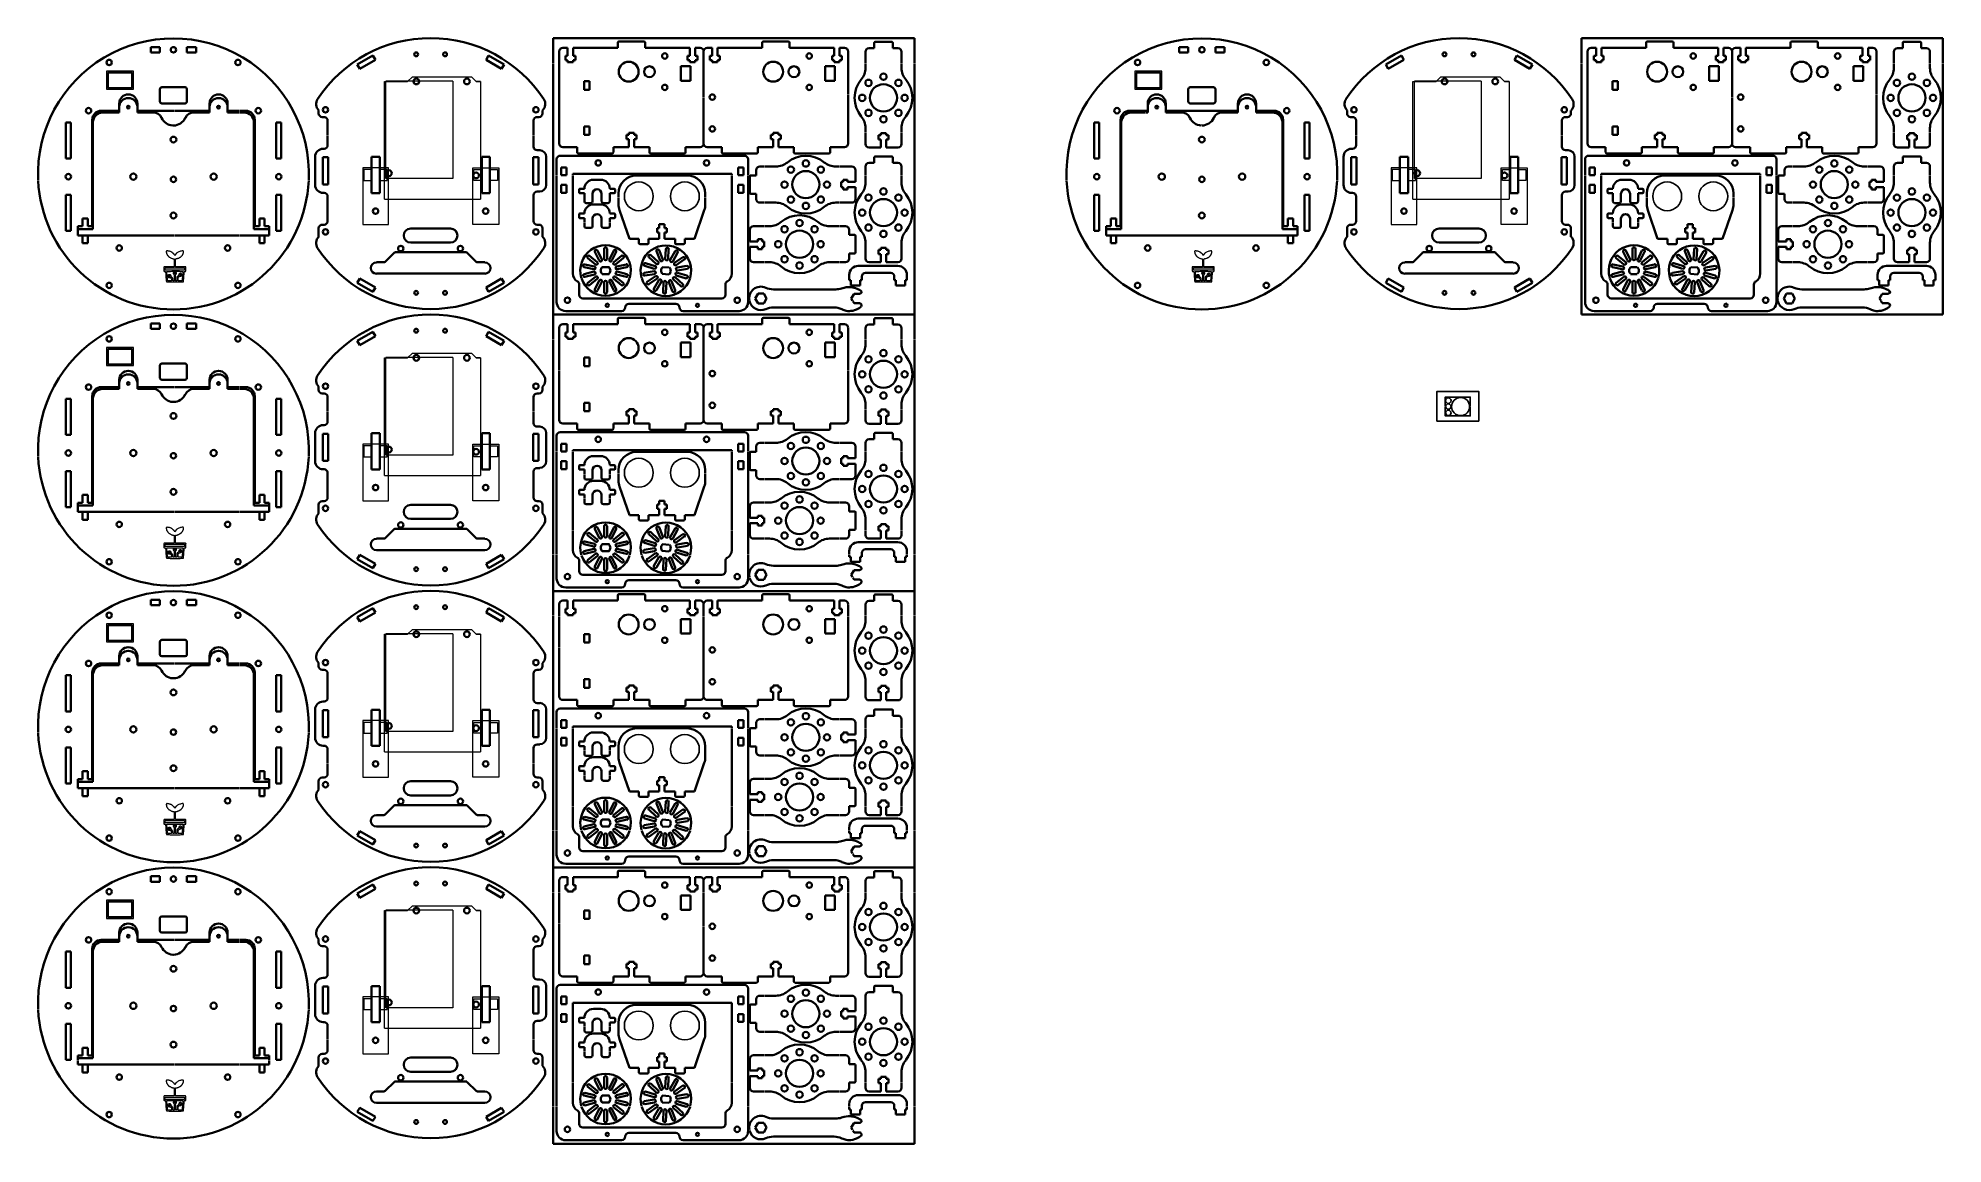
# Model space of a CAD drawing. Extents: x 358 to 1413, y -14 to 598.
import ezdxf

# ---------------------------------------------------------------- set-up
doc = ezdxf.new("R2010")
doc.units = 0

msp = doc.modelspace()

# ---------------------------------------------------------------- linework, layer by layer
at = {"color": 7, "lineweight": 35, "ltscale": 0.075}
for p, q in [((420.8, 589.9), (420.8, 592.9)), ((425.8, 592.9), (425.8, 589.9)), ((440.8, 589.9), (440.8, 592.9)), ((445.8, 592.9), (445.8, 589.9)), ((651.6, 592.5), (651.6, 588)), ((654.6, 592.5), (654.6, 588)), ((719.2, 592.5), (719.2, 588)), ((722.2, 592.5), (722.2, 588)), ((731.6, 588), (731.6, 592.5)), ((734.6, 588), (734.6, 592.5)), ((799.2, 588), (799.2, 592.5)), ((802.2, 588), (802.2, 592.5)), ((821.4, 592.3), (821.4, 595.3)), ((831.6, 595.3), (831.6, 592.3)), ((990.3, 589.9), (990.3, 592.9)), ((995.3, 592.9), (995.3, 589.9)), ((1010.3, 589.9), (1010.3, 592.9)), ((1015.3, 592.9), (1015.3, 589.9)), ((1221.1, 592.5), (1221.1, 588)), ((1224.1, 592.5), (1224.1, 588)), ((1288.7, 592.5), (1288.7, 588)), ((1291.7, 592.5), (1291.7, 588)), ((1301.1, 588), (1301.1, 592.5)), ((1304.1, 588), (1304.1, 592.5)), ((1368.7, 588), (1368.7, 592.5)), ((1371.7, 588), (1371.7, 592.5)), ((1390.9, 592.3), (1390.9, 595.3)), ((1401.1, 595.3), (1401.1, 592.3)), ((651.6, 584.5), (654.6, 584.5)), ((719.2, 584.5), (722.2, 584.5)), ((734.6, 584.5), (731.6, 584.5)), ((802.2, 584.5), (799.2, 584.5)), ((1221.1, 584.5), (1224.1, 584.5)), ((1288.7, 584.5), (1291.7, 584.5)), ((1304.1, 584.5), (1301.1, 584.5)), ((1371.7, 584.5), (1368.7, 584.5)), ((403.3, 559.7), (403.3, 556.7)), ((413.3, 556.7), (413.3, 559.7)), ((453.3, 556.7), (453.3, 559.7)), ((463.3, 559.7), (463.3, 556.7)), ((972.8, 559.7), (972.8, 556.7)), ((982.8, 556.7), (982.8, 559.7)), ((1022.8, 556.7), (1022.8, 559.7)), ((1032.8, 559.7), (1032.8, 556.7)), ((685.4, 545.5), (688.4, 545.5)), ((685.4, 537.5), (685.4, 542)), ((688.4, 542), (688.4, 537.5)), ((765.4, 545.5), (768.4, 545.5)), ((765.4, 537.5), (765.4, 542)), ((768.4, 542), (768.4, 537.5)), ((828, 545.3), (825, 545.3)), ((825, 537.3), (825, 541.8)), ((828, 537.3), (828, 541.8)), ((1254.9, 545.5), (1257.9, 545.5)), ((1254.9, 537.5), (1254.9, 542)), ((1257.9, 542), (1257.9, 537.5)), ((1334.9, 545.5), (1337.9, 545.5)), ((1334.9, 537.5), (1334.9, 542)), ((1337.9, 542), (1337.9, 537.5)), ((1397.5, 545.3), (1394.5, 545.3)), ((1394.5, 537.3), (1394.5, 541.8)), ((1397.5, 537.3), (1397.5, 541.8)), ((821.4, 528.8), (821.4, 531.8)), ((831.6, 531.8), (831.6, 528.8)), ((1390.9, 528.8), (1390.9, 531.8)), ((1401.1, 531.8), (1401.1, 528.8)), ((753, 521.9), (756, 521.9)), ((803, 518.3), (803, 515.3)), ((811, 518.3), (806.5, 518.3)), ((1322.5, 521.9), (1325.5, 521.9)), ((1372.5, 518.3), (1372.5, 515.3)), ((1380.5, 518.3), (1376, 518.3)), ((756, 511.7), (753, 511.7)), ((811, 515.3), (806.5, 515.3)), ((1325.5, 511.7), (1322.5, 511.7)), ((1380.5, 515.3), (1376, 515.3)), ((705.3, 494.8), (702.3, 494.8)), ((752.5, 485.3), (757, 485.3)), ((760.5, 485.3), (760.5, 482.3)), ((810.5, 488.9), (807.5, 488.9)), ((1274.7, 494.8), (1271.7, 494.8)), ((1322, 485.3), (1326.5, 485.3)), ((1330, 485.3), (1330, 482.3)), ((1380, 488.9), (1377, 488.9)), ((752.5, 482.3), (757, 482.3)), ((807.5, 478.7), (810.5, 478.7)), ((828, 481.8), (825, 481.8)), ((825, 473.8), (825, 478.3)), ((828, 473.8), (828, 478.3)), ((1322, 482.3), (1326.5, 482.3)), ((1377, 478.7), (1380, 478.7)), ((1397.5, 481.8), (1394.5, 481.8)), ((1394.5, 473.8), (1394.5, 478.3)), ((1397.5, 473.8), (1397.5, 478.3)), ((807.5, 466.8), (807.5, 465.4)), ((807.5, 465.1), (807.5, 463.8)), ((839.5, 465.4), (839.5, 466.8)), ((839.5, 463.8), (839.5, 465.1)), ((1377, 466.8), (1377, 465.4)), ((1377, 465.1), (1377, 463.8)), ((1409, 465.4), (1409, 466.8)), ((1409, 463.8), (1409, 465.1)), ((420.8, 436.9), (420.8, 439.9)), ((425.8, 439.9), (425.8, 436.9)), ((440.8, 436.9), (440.8, 439.9)), ((445.8, 439.9), (445.8, 436.9)), ((651.6, 439.5), (651.6, 435)), ((654.6, 439.5), (654.6, 435)), ((719.2, 439.5), (719.2, 435)), ((722.2, 439.5), (722.2, 435)), ((731.6, 435), (731.6, 439.5)), ((734.6, 435), (734.6, 439.5)), ((799.2, 435), (799.2, 439.5)), ((802.2, 435), (802.2, 439.5)), ((821.4, 439.3), (821.4, 442.3)), ((831.6, 442.3), (831.6, 439.3)), ((651.6, 431.5), (654.6, 431.5)), ((719.2, 431.5), (722.2, 431.5)), ((734.6, 431.5), (731.6, 431.5)), ((802.2, 431.5), (799.2, 431.5)), ((403.3, 406.7), (403.3, 403.7)), ((413.3, 403.7), (413.3, 406.7)), ((453.3, 403.7), (453.3, 406.7)), ((463.3, 406.7), (463.3, 403.7)), ((685.4, 392.5), (688.4, 392.5)), ((765.4, 392.5), (768.4, 392.5)), ((828, 392.3), (825, 392.3)), ((685.4, 384.5), (685.4, 389)), ((688.4, 389), (688.4, 384.5)), ((765.4, 384.5), (765.4, 389)), ((768.4, 389), (768.4, 384.5)), ((825, 384.3), (825, 388.8)), ((828, 384.3), (828, 388.8)), ((821.4, 375.8), (821.4, 378.8)), ((831.6, 378.8), (831.6, 375.8)), ((753, 368.9), (756, 368.9)), ((756, 358.7), (753, 358.7)), ((803, 365.3), (803, 362.3)), ((811, 365.3), (806.5, 365.3)), ((811, 362.3), (806.5, 362.3)), ((705.3, 341.8), (702.3, 341.8)), ((752.5, 332.3), (757, 332.3)), ((752.5, 329.3), (757, 329.3)), ((760.5, 332.3), (760.5, 329.3)), ((810.5, 335.9), (807.5, 335.9)), ((828, 328.8), (825, 328.8)), ((807.5, 325.7), (810.5, 325.7)), ((825, 320.8), (825, 325.3)), ((828, 320.8), (828, 325.3)), ((807.5, 313.8), (807.5, 312.4)), ((807.5, 312.1), (807.5, 310.8)), ((839.5, 312.4), (839.5, 313.8)), ((839.5, 310.8), (839.5, 312.1)), ((420.8, 283.9), (420.8, 286.9)), ((425.8, 286.9), (425.8, 283.9)), ((440.8, 283.9), (440.8, 286.9)), ((445.8, 286.9), (445.8, 283.9)), ((651.6, 286.5), (651.6, 282)), ((654.6, 286.5), (654.6, 282)), ((719.2, 286.5), (719.2, 282)), ((722.2, 286.5), (722.2, 282)), ((731.6, 282), (731.6, 286.5)), ((734.6, 282), (734.6, 286.5)), ((799.2, 282), (799.2, 286.5)), ((802.2, 282), (802.2, 286.5)), ((821.4, 286.3), (821.4, 289.3)), ((831.6, 289.3), (831.6, 286.3)), ((651.6, 278.5), (654.6, 278.5)), ((719.2, 278.5), (722.2, 278.5)), ((734.6, 278.5), (731.6, 278.5)), ((802.2, 278.5), (799.2, 278.5)), ((403.3, 253.7), (403.3, 250.7)), ((413.3, 250.7), (413.3, 253.7)), ((453.3, 250.7), (453.3, 253.7)), ((463.3, 253.7), (463.3, 250.7)), ((685.4, 239.5), (688.4, 239.5)), ((685.4, 231.5), (685.4, 236)), ((688.4, 236), (688.4, 231.5)), ((765.4, 239.5), (768.4, 239.5)), ((765.4, 231.5), (765.4, 236)), ((768.4, 236), (768.4, 231.5)), ((828, 239.3), (825, 239.3)), ((825, 231.3), (825, 235.8)), ((828, 231.3), (828, 235.8)), ((821.4, 222.8), (821.4, 225.8)), ((831.6, 225.8), (831.6, 222.8)), ((753, 215.9), (756, 215.9)), ((803, 212.3), (803, 209.3)), ((811, 212.3), (806.5, 212.3)), ((756, 205.7), (753, 205.7)), ((811, 209.3), (806.5, 209.3)), ((705.3, 188.8), (702.3, 188.8)), ((810.5, 182.9), (807.5, 182.9)), ((752.5, 179.3), (757, 179.3)), ((752.5, 176.3), (757, 176.3)), ((760.5, 179.3), (760.5, 176.3)), ((807.5, 172.7), (810.5, 172.7)), ((828, 175.8), (825, 175.8)), ((825, 167.8), (825, 172.3)), ((828, 167.8), (828, 172.3)), ((807.5, 160.8), (807.5, 159.4)), ((807.5, 159.1), (807.5, 157.8)), ((839.5, 159.4), (839.5, 160.8)), ((839.5, 157.8), (839.5, 159.1)), ((420.8, 130.9), (420.8, 133.9)), ((425.8, 133.9), (425.8, 130.9)), ((440.8, 130.9), (440.8, 133.9)), ((445.8, 133.9), (445.8, 130.9)), ((651.6, 133.5), (651.6, 129)), ((654.6, 133.5), (654.6, 129)), ((719.2, 133.5), (719.2, 129)), ((722.2, 133.5), (722.2, 129)), ((731.6, 129), (731.6, 133.5)), ((734.6, 129), (734.6, 133.5)), ((799.2, 129), (799.2, 133.5)), ((802.2, 129), (802.2, 133.5)), ((821.4, 133.3), (821.4, 136.3)), ((831.6, 136.3), (831.6, 133.3)), ((651.6, 125.5), (654.6, 125.5)), ((719.2, 125.5), (722.2, 125.5)), ((734.6, 125.5), (731.6, 125.5)), ((802.2, 125.5), (799.2, 125.5)), ((403.3, 100.7), (403.3, 97.7)), ((413.3, 97.7), (413.3, 100.7)), ((453.3, 97.7), (453.3, 100.7)), ((463.3, 100.7), (463.3, 97.7)), ((685.4, 86.5), (688.4, 86.5)), ((765.4, 86.5), (768.4, 86.5)), ((828, 86.3), (825, 86.3)), ((685.4, 78.5), (685.4, 83)), ((688.4, 83), (688.4, 78.5)), ((765.4, 78.5), (765.4, 83)), ((768.4, 83), (768.4, 78.5)), ((825, 78.3), (825, 82.8)), ((828, 78.3), (828, 82.8)), ((821.4, 69.8), (821.4, 72.8)), ((831.6, 72.8), (831.6, 69.8)), ((753, 62.9), (756, 62.9)), ((803, 59.3), (803, 56.3)), ((811, 59.3), (806.5, 59.3)), ((811, 56.3), (806.5, 56.3)), ((756, 52.7), (753, 52.7)), ((705.3, 35.8), (702.3, 35.8)), ((752.5, 26.3), (757, 26.3)), ((752.5, 23.3), (757, 23.3)), ((760.5, 26.3), (760.5, 23.3)), ((810.5, 29.9), (807.5, 29.9)), ((828, 22.8), (825, 22.8)), ((807.5, 19.7), (810.5, 19.7)), ((825, 14.8), (825, 19.3)), ((828, 14.8), (828, 19.3)), ((807.5, 7.8), (807.5, 6.4)), ((807.5, 6.1), (807.5, 4.8)), ((839.5, 6.4), (839.5, 7.8)), ((839.5, 4.8), (839.5, 6.1))]:
    msp.add_line(p, q, dxfattribs=at)
at = {"color": 7, "lineweight": 35, "ltscale": 0.125}
for p, q in [((420.8, 592.9), (425.8, 592.9)), ((440.8, 592.9), (445.8, 592.9)), ((990.3, 592.9), (995.3, 592.9)), ((1010.3, 592.9), (1015.3, 592.9)), ((425.8, 589.9), (420.8, 589.9)), ((445.8, 589.9), (440.8, 589.9)), ((995.3, 589.9), (990.3, 589.9)), ((1015.3, 589.9), (1010.3, 589.9)), ((380.3, 493.7), (380.3, 491.1)), ((380.3, 490.8), (380.3, 488.7)), ((486.3, 491.1), (486.3, 493.7)), ((486.3, 488.7), (486.3, 490.8)), ((949.8, 493.7), (949.8, 491.1)), ((949.8, 490.8), (949.8, 488.7)), ((1055.8, 491.1), (1055.8, 493.7)), ((1055.8, 488.7), (1055.8, 490.8)), ((813.5, 461), (808.4, 461)), ((838.5, 461), (833.4, 461)), ((1383, 461), (1377.9, 461)), ((1408, 461), (1402.9, 461)), ((420.8, 439.9), (425.8, 439.9)), ((425.8, 436.9), (420.8, 436.9)), ((440.8, 439.9), (445.8, 439.9)), ((445.8, 436.9), (440.8, 436.9)), ((380.3, 340.7), (380.3, 338.1)), ((380.3, 337.8), (380.3, 335.7)), ((486.3, 338.1), (486.3, 340.7)), ((486.3, 335.7), (486.3, 337.8)), ((813.5, 308), (808.4, 308)), ((838.5, 308), (833.4, 308)), ((420.8, 286.9), (425.8, 286.9)), ((440.8, 286.9), (445.8, 286.9)), ((425.8, 283.9), (420.8, 283.9)), ((445.8, 283.9), (440.8, 283.9)), ((380.3, 187.7), (380.3, 185.1)), ((380.3, 184.8), (380.3, 182.7)), ((486.3, 185.1), (486.3, 187.7)), ((486.3, 182.7), (486.3, 184.8)), ((813.5, 155), (808.4, 155)), ((838.5, 155), (833.4, 155)), ((420.8, 133.9), (425.8, 133.9)), ((425.8, 130.9), (420.8, 130.9)), ((440.8, 133.9), (445.8, 133.9)), ((445.8, 130.9), (440.8, 130.9)), ((380.3, 34.7), (380.3, 32.1)), ((380.3, 31.8), (380.3, 29.7)), ((486.3, 32.1), (486.3, 34.7)), ((486.3, 29.7), (486.3, 31.8)), ((813.5, 2), (808.4, 2)), ((838.5, 2), (833.4, 2))]:
    msp.add_line(p, q, dxfattribs=at)
at = {"color": 7, "lineweight": 35}
for p, q in [((643.5, 597.8), (843.7, 597.8)), ((643.5, 584.2), (643.5, 597.8)), ((654.6, 592.5), (679.3, 592.5)), ((694.5, 592.5), (719.2, 592.5)), ((734.6, 592.5), (759.3, 592.5)), ((774.5, 592.5), (799.2, 592.5)), ((843.7, 597.8), (843.7, 584.2)), ((1213, 597.8), (1413.2, 597.8)), ((1213, 584.2), (1213, 597.8)), ((1224.1, 592.5), (1248.8, 592.5)), ((1264, 592.5), (1288.7, 592.5)), ((1304.1, 592.5), (1328.8, 592.5)), ((1344, 592.5), (1368.7, 592.5)), ((1413.2, 597.8), (1413.2, 584.2)), ((643.5, 465.4), (643.5, 583.9)), ((646.9, 590.5), (646.9, 583.9)), ((646.9, 583.6), (646.9, 566.9)), ((726.9, 590.5), (726.9, 583.9)), ((726.9, 590.5), (726.9, 583.9)), ((726.9, 583.6), (726.9, 565.3)), ((806.9, 590.4), (806.9, 583.9)), ((806.9, 583.6), (806.9, 566.8)), ((843.7, 583.9), (843.7, 465.4)), ((1213, 465.4), (1213, 583.9)), ((1216.4, 590.5), (1216.4, 583.9)), ((1216.4, 583.6), (1216.4, 566.9)), ((1296.4, 590.5), (1296.4, 583.9)), ((1296.4, 590.5), (1296.4, 583.9)), ((1296.4, 583.6), (1296.4, 565.3)), ((1376.4, 590.4), (1376.4, 583.9)), ((1376.4, 583.6), (1376.4, 566.8)), ((1413.2, 583.9), (1413.2, 465.4)), ((646.9, 566.6), (646.9, 539.5)), ((726.9, 565), (726.9, 539.5)), ((806.9, 566.5), (806.9, 539.4)), ((1216.4, 566.6), (1216.4, 539.5)), ((1296.4, 565), (1296.4, 539.5)), ((1376.4, 566.5), (1376.4, 539.4)), ((373.7, 551.2), (373.7, 531.2)), ((376.5, 531.2), (376.5, 551.2)), ((388.3, 552.7), (388.3, 493.7)), ((388.7, 492.2), (388.7, 551.2)), ((433.6, 557.7), (413.3, 557.7)), ((453.3, 557.7), (433.9, 557.7)), ((477.9, 551.2), (477.9, 492.2)), ((478.3, 493.7), (478.3, 552.7)), ((490.2, 551.2), (490.2, 531.2)), ((493, 531.2), (493, 551.2)), ((943.2, 551.2), (943.2, 531.2)), ((946, 531.2), (946, 551.2)), ((957.8, 552.7), (957.8, 493.7)), ((958.2, 492.2), (958.2, 551.2)), ((1003.1, 557.7), (982.8, 557.7)), ((1022.8, 557.7), (1003.4, 557.7)), ((1047.4, 551.2), (1047.4, 492.2)), ((1047.8, 493.7), (1047.8, 552.7)), ((1059.7, 551.2), (1059.7, 531.2)), ((1062.5, 531.2), (1062.5, 551.2)), ((645.5, 522), (645.5, 530.8)), ((647.5, 532.8), (749.5, 532.8)), ((751.5, 530.8), (751.5, 522)), ((1215, 522), (1215, 530.8)), ((1217, 532.8), (1319, 532.8)), ((1321, 530.8), (1321, 522)), ((645.5, 465.4), (645.5, 521.7)), ((654.5, 522), (654.5, 522.8)), ((654.5, 522.8), (742.5, 522.8)), ((654.5, 478.7), (654.5, 521.7)), ((717.8, 521.8), (689.8, 521.8)), ((742.5, 522.8), (742.5, 522)), ((742.5, 521.7), (742.5, 478.7)), ((751.5, 521.7), (751.5, 465.4)), ((1215, 465.4), (1215, 521.7)), ((1224, 522), (1224, 522.8)), ((1224, 522.8), (1312, 522.8)), ((1224, 478.7), (1224, 521.7)), ((1287.2, 521.8), (1259.2, 521.8)), ((1312, 522.8), (1312, 522)), ((1312, 521.7), (1312, 478.7)), ((1321, 521.7), (1321, 465.4)), ((373.7, 491.2), (373.7, 511.2)), ((376.5, 511.2), (376.5, 491.2)), ((490.2, 491.2), (490.2, 511.2)), ((493, 511.2), (493, 491.2)), ((943.2, 491.2), (943.2, 511.2)), ((946, 511.2), (946, 491.2)), ((1059.7, 491.2), (1059.7, 511.2)), ((1062.5, 511.2), (1062.5, 491.2)), ((402.1, 488.7), (380.3, 488.7)), ((385.8, 488.7), (433.6, 488.7)), ((433.9, 488.7), (469.5, 488.7)), ((469.8, 488.7), (480.9, 488.7)), ((486.3, 488.7), (469.8, 488.7)), ((586.7, 492.5), (564.7, 492.5)), ((971.6, 488.7), (949.8, 488.7)), ((955.3, 488.7), (1003.1, 488.7)), ((1003.4, 488.7), (1038.9, 488.7)), ((1039.2, 488.7), (1050.4, 488.7)), ((1055.8, 488.7), (1039.2, 488.7)), ((1156.2, 492.5), (1134.2, 492.5)), ((595.3, 479.3), (556.2, 479.3)), ((564.7, 484.7), (586.7, 484.7)), ((654.5, 467.5), (654.5, 478.4)), ((742.5, 478.4), (742.5, 467.5)), ((1164.8, 479.3), (1125.6, 479.3)), ((1134.2, 484.7), (1156.2, 484.7)), ((1224, 467.5), (1224, 478.4)), ((1312, 478.4), (1312, 467.5)), ((545.7, 467.5), (605.7, 467.5)), ((643.5, 444.8), (643.5, 465.1)), ((645.5, 451.8), (645.5, 465.1)), ((751.5, 465.1), (751.5, 451.8)), ((834.5, 471.8), (812.5, 471.8)), ((843.7, 465.1), (843.7, 444.8)), ((1115.2, 467.5), (1175.2, 467.5)), ((1213, 444.8), (1213, 465.1)), ((1215, 451.8), (1215, 465.1)), ((1321, 465.1), (1321, 451.8)), ((1404, 471.8), (1382, 471.8)), ((1413.2, 465.1), (1413.2, 444.8)), ((737, 453.8), (660, 453.8)), ((800.1, 458.8), (765.5, 458.8)), ((1306.5, 453.8), (1229.5, 453.8)), ((1369.6, 458.8), (1335, 458.8)), ((643.5, 444.8), (843.7, 444.8)), ((643.5, 431.2), (643.5, 444.8)), ((681.5, 446.8), (650.5, 446.8)), ((711.5, 450.8), (685.5, 450.8)), ((746.5, 446.8), (715.5, 446.8)), ((765.5, 448.8), (799.1, 448.8)), ((843.7, 444.8), (843.7, 431.2)), ((1213, 444.8), (1413.2, 444.8)), ((1251, 446.8), (1220, 446.8)), ((1281, 450.8), (1255, 450.8)), ((1316, 446.8), (1285, 446.8)), ((1335, 448.8), (1368.6, 448.8)), ((646.9, 437.5), (646.9, 430.9)), ((654.6, 439.5), (679.3, 439.5)), ((694.5, 439.5), (719.2, 439.5)), ((726.9, 437.5), (726.9, 430.9)), ((726.9, 437.5), (726.9, 430.9)), ((734.6, 439.5), (759.3, 439.5)), ((774.5, 439.5), (799.2, 439.5)), ((806.9, 437.4), (806.9, 430.9)), ((643.5, 312.4), (643.5, 430.9)), ((646.9, 430.6), (646.9, 413.9)), ((726.9, 430.6), (726.9, 412.3)), ((806.9, 430.6), (806.9, 413.8)), ((843.7, 430.9), (843.7, 312.4)), ((646.9, 413.6), (646.9, 386.5)), ((726.9, 412), (726.9, 386.5)), ((806.9, 413.5), (806.9, 386.4)), ((433.6, 404.7), (413.3, 404.7)), ((453.3, 404.7), (433.9, 404.7)), ((373.7, 398.2), (373.7, 378.2)), ((376.5, 378.2), (376.5, 398.2)), ((388.3, 399.7), (388.3, 340.7)), ((388.7, 339.2), (388.7, 398.2)), ((477.9, 398.2), (477.9, 339.2)), ((478.3, 340.7), (478.3, 399.7)), ((490.2, 398.2), (490.2, 378.2)), ((493, 378.2), (493, 398.2)), ((647.5, 379.8), (749.5, 379.8)), ((645.5, 369), (645.5, 377.8)), ((654.5, 369), (654.5, 369.8)), ((654.5, 369.8), (742.5, 369.8)), ((742.5, 369.8), (742.5, 369)), ((751.5, 377.8), (751.5, 369)), ((645.5, 312.4), (645.5, 368.7)), ((654.5, 325.7), (654.5, 368.7)), ((717.8, 368.8), (689.8, 368.8)), ((742.5, 368.7), (742.5, 325.7)), ((751.5, 368.7), (751.5, 312.4)), ((373.7, 338.2), (373.7, 358.2)), ((376.5, 358.2), (376.5, 338.2)), ((490.2, 338.2), (490.2, 358.2)), ((493, 358.2), (493, 338.2)), ((586.7, 339.5), (564.7, 339.5)), ((402.1, 335.7), (380.3, 335.7)), ((385.8, 335.7), (433.6, 335.7)), ((433.9, 335.7), (469.5, 335.7)), ((469.8, 335.7), (480.9, 335.7)), ((486.3, 335.7), (469.8, 335.7)), ((564.7, 331.7), (586.7, 331.7)), ((595.3, 326.3), (556.2, 326.3)), ((654.5, 314.5), (654.5, 325.4)), ((742.5, 325.4), (742.5, 314.5)), ((834.5, 318.8), (812.5, 318.8)), ((545.7, 314.5), (605.7, 314.5)), ((643.5, 291.8), (643.5, 312.1)), ((645.5, 298.8), (645.5, 312.1)), ((751.5, 312.1), (751.5, 298.8)), ((843.7, 312.1), (843.7, 291.8)), ((737, 300.8), (660, 300.8)), ((711.5, 297.8), (685.5, 297.8)), ((800.1, 305.8), (765.5, 305.8)), ((765.5, 295.8), (799.1, 295.8)), ((643.5, 291.8), (843.7, 291.8)), ((643.5, 278.2), (643.5, 291.8)), ((681.5, 293.8), (650.5, 293.8)), ((654.6, 286.5), (679.3, 286.5)), ((694.5, 286.5), (719.2, 286.5)), ((746.5, 293.8), (715.5, 293.8)), ((734.6, 286.5), (759.3, 286.5)), ((774.5, 286.5), (799.2, 286.5)), ((843.7, 291.8), (843.7, 278.2)), ((643.5, 159.4), (643.5, 277.9)), ((646.9, 284.5), (646.9, 277.9)), ((646.9, 277.6), (646.9, 260.9)), ((726.9, 284.5), (726.9, 277.9)), ((726.9, 284.5), (726.9, 277.9)), ((726.9, 277.6), (726.9, 259.3)), ((806.9, 284.4), (806.9, 277.9)), ((806.9, 277.6), (806.9, 260.8)), ((843.7, 277.9), (843.7, 159.4)), ((646.9, 260.6), (646.9, 233.5)), ((726.9, 259), (726.9, 233.5)), ((806.9, 260.5), (806.9, 233.4)), ((373.7, 245.2), (373.7, 225.2)), ((376.5, 225.2), (376.5, 245.2)), ((388.3, 246.7), (388.3, 187.7)), ((388.7, 186.2), (388.7, 245.2)), ((433.6, 251.7), (413.3, 251.7)), ((453.3, 251.7), (433.9, 251.7)), ((477.9, 245.2), (477.9, 186.2)), ((478.3, 187.7), (478.3, 246.7)), ((490.2, 245.2), (490.2, 225.2)), ((493, 225.2), (493, 245.2)), ((645.5, 216), (645.5, 224.8)), ((647.5, 226.8), (749.5, 226.8)), ((751.5, 224.8), (751.5, 216)), ((645.5, 159.4), (645.5, 215.7)), ((654.5, 216), (654.5, 216.8)), ((654.5, 216.8), (742.5, 216.8)), ((654.5, 172.7), (654.5, 215.7)), ((717.8, 215.8), (689.8, 215.8)), ((742.5, 216.8), (742.5, 216)), ((742.5, 215.7), (742.5, 172.7)), ((751.5, 215.7), (751.5, 159.4)), ((373.7, 185.2), (373.7, 205.2)), ((376.5, 205.2), (376.5, 185.2)), ((490.2, 185.2), (490.2, 205.2)), ((493, 205.2), (493, 185.2)), ((402.1, 182.7), (380.3, 182.7)), ((385.8, 182.7), (433.6, 182.7)), ((433.9, 182.7), (469.5, 182.7)), ((469.8, 182.7), (480.9, 182.7)), ((486.3, 182.7), (469.8, 182.7)), ((586.7, 186.5), (564.7, 186.5)), ((595.3, 173.3), (556.2, 173.3)), ((564.7, 178.7), (586.7, 178.7)), ((654.5, 161.5), (654.5, 172.4)), ((742.5, 172.4), (742.5, 161.5)), ((545.7, 161.5), (605.7, 161.5)), ((643.5, 138.8), (643.5, 159.1)), ((645.5, 145.8), (645.5, 159.1)), ((751.5, 159.1), (751.5, 145.8)), ((834.5, 165.8), (812.5, 165.8)), ((843.7, 159.1), (843.7, 138.8)), ((737, 147.8), (660, 147.8)), ((800.1, 152.8), (765.5, 152.8)), ((643.5, 138.8), (843.7, 138.8)), ((643.5, 125.2), (643.5, 138.8)), ((681.5, 140.8), (650.5, 140.8)), ((711.5, 144.8), (685.5, 144.8)), ((746.5, 140.8), (715.5, 140.8)), ((765.5, 142.8), (799.1, 142.8)), ((843.7, 138.8), (843.7, 125.2)), ((646.9, 131.5), (646.9, 124.9)), ((654.6, 133.5), (679.3, 133.5)), ((694.5, 133.5), (719.2, 133.5)), ((726.9, 131.5), (726.9, 124.9)), ((726.9, 131.5), (726.9, 124.9)), ((734.6, 133.5), (759.3, 133.5)), ((774.5, 133.5), (799.2, 133.5)), ((806.9, 131.4), (806.9, 124.9)), ((643.5, 6.4), (643.5, 124.9)), ((646.9, 124.6), (646.9, 107.9)), ((726.9, 124.6), (726.9, 106.3)), ((806.9, 124.6), (806.9, 107.8)), ((843.7, 124.9), (843.7, 6.4)), ((646.9, 107.6), (646.9, 80.5)), ((726.9, 106), (726.9, 80.5)), ((806.9, 107.5), (806.9, 80.4)), ((433.6, 98.7), (413.3, 98.7)), ((453.3, 98.7), (433.9, 98.7)), ((373.7, 92.2), (373.7, 72.2)), ((376.5, 72.2), (376.5, 92.2)), ((388.3, 93.7), (388.3, 34.7)), ((388.7, 33.2), (388.7, 92.2)), ((477.9, 92.2), (477.9, 33.2)), ((478.3, 34.7), (478.3, 93.7)), ((490.2, 92.2), (490.2, 72.2)), ((493, 72.2), (493, 92.2)), ((645.5, 63), (645.5, 71.8)), ((647.5, 73.8), (749.5, 73.8)), ((654.5, 63), (654.5, 63.8)), ((654.5, 63.8), (742.5, 63.8)), ((742.5, 63.8), (742.5, 63)), ((751.5, 71.8), (751.5, 63)), ((645.5, 6.4), (645.5, 62.7)), ((654.5, 19.7), (654.5, 62.7)), ((717.8, 62.8), (689.8, 62.8)), ((742.5, 62.7), (742.5, 19.7)), ((751.5, 62.7), (751.5, 6.4)), ((373.7, 32.2), (373.7, 52.2)), ((376.5, 52.2), (376.5, 32.2)), ((490.2, 32.2), (490.2, 52.2)), ((493, 52.2), (493, 32.2)), ((586.7, 33.5), (564.7, 33.5)), ((402.1, 29.7), (380.3, 29.7)), ((385.8, 29.7), (433.6, 29.7)), ((433.9, 29.7), (469.5, 29.7)), ((469.8, 29.7), (480.9, 29.7)), ((486.3, 29.7), (469.8, 29.7)), ((564.7, 25.7), (586.7, 25.7)), ((595.3, 20.3), (556.2, 20.3)), ((654.5, 8.5), (654.5, 19.4)), ((742.5, 19.4), (742.5, 8.5)), ((834.5, 12.8), (812.5, 12.8)), ((545.7, 8.5), (605.7, 8.5)), ((643.5, -14.2), (643.5, 6.1)), ((645.5, -7.2), (645.5, 6.1)), ((751.5, 6.1), (751.5, -7.2)), ((843.7, 6.1), (843.7, -14.2)), ((737, -5.2), (660, -5.2)), ((711.5, -8.2), (685.5, -8.2)), ((800.1, -0.2), (765.5, -0.2)), ((765.5, -10.2), (799.1, -10.2)), ((643.5, -14.2), (843.7, -14.2)), ((681.5, -12.2), (650.5, -12.2)), ((746.5, -12.2), (715.5, -12.2))]:
    msp.add_line(p, q, dxfattribs=at)
at = {"color": 7, "lineweight": 35, "ltscale": 0.067499}
for p, q in [((648.9, 592.5), (651.6, 592.5)), ((728.9, 592.5), (731.6, 592.5)), ((1218.4, 592.5), (1221.1, 592.5)), ((1298.4, 592.5), (1301.1, 592.5)), ((648.9, 439.5), (651.6, 439.5)), ((728.9, 439.5), (731.6, 439.5)), ((648.9, 286.5), (651.6, 286.5)), ((728.9, 286.5), (731.6, 286.5)), ((648.9, 133.5), (651.6, 133.5)), ((728.9, 133.5), (731.6, 133.5))]:
    msp.add_line(p, q, dxfattribs=at)
at = {"color": 7, "lineweight": 35, "ltscale": 0.07}
for p, q in [((679.3, 592.5), (679.3, 595.3)), ((694.5, 592.5), (694.5, 595.3)), ((759.3, 592.5), (759.3, 595.3)), ((774.5, 592.5), (774.5, 595.3)), ((1248.8, 592.5), (1248.8, 595.3)), ((1264, 592.5), (1264, 595.3)), ((1328.8, 592.5), (1328.8, 595.3)), ((1344, 592.5), (1344, 595.3)), ((656.9, 534.7), (656.9, 537.5)), ((676.9, 537.5), (676.9, 534.7)), ((696.9, 534.7), (696.9, 537.5)), ((716.9, 537.5), (716.9, 534.7)), ((736.9, 534.7), (736.9, 537.5)), ((756.9, 537.5), (756.9, 534.7)), ((776.9, 534.7), (776.9, 537.5)), ((796.9, 537.5), (796.9, 534.7)), ((1226.4, 534.7), (1226.4, 537.5)), ((1246.4, 537.5), (1246.4, 534.7)), ((1266.4, 534.7), (1266.4, 537.5)), ((1286.4, 537.5), (1286.4, 534.7)), ((1306.4, 534.7), (1306.4, 537.5)), ((1326.4, 537.5), (1326.4, 534.7)), ((1346.4, 534.7), (1346.4, 537.5)), ((1366.4, 537.5), (1366.4, 534.7)), ((808.4, 463.8), (808.4, 461)), ((813.5, 461), (813.5, 463.8)), ((833.4, 463.8), (833.4, 461)), ((838.5, 461), (838.5, 463.8)), ((1377.9, 463.8), (1377.9, 461)), ((1383, 461), (1383, 463.8)), ((1402.9, 463.8), (1402.9, 461)), ((1408, 461), (1408, 463.8)), ((679.3, 439.5), (679.3, 442.3)), ((694.5, 439.5), (694.5, 442.3)), ((759.3, 439.5), (759.3, 442.3)), ((774.5, 439.5), (774.5, 442.3)), ((656.9, 381.7), (656.9, 384.5)), ((676.9, 384.5), (676.9, 381.7)), ((696.9, 381.7), (696.9, 384.5)), ((716.9, 384.5), (716.9, 381.7)), ((736.9, 381.7), (736.9, 384.5)), ((756.9, 384.5), (756.9, 381.7)), ((776.9, 381.7), (776.9, 384.5)), ((796.9, 384.5), (796.9, 381.7)), ((808.4, 310.8), (808.4, 308)), ((813.5, 308), (813.5, 310.8)), ((833.4, 310.8), (833.4, 308)), ((838.5, 308), (838.5, 310.8)), ((679.3, 286.5), (679.3, 289.3)), ((694.5, 286.5), (694.5, 289.3)), ((759.3, 286.5), (759.3, 289.3)), ((774.5, 286.5), (774.5, 289.3)), ((656.9, 228.7), (656.9, 231.5)), ((676.9, 231.5), (676.9, 228.7)), ((696.9, 228.7), (696.9, 231.5)), ((716.9, 231.5), (716.9, 228.7)), ((736.9, 228.7), (736.9, 231.5)), ((756.9, 231.5), (756.9, 228.7)), ((776.9, 228.7), (776.9, 231.5)), ((796.9, 231.5), (796.9, 228.7)), ((808.4, 157.8), (808.4, 155)), ((813.5, 155), (813.5, 157.8)), ((833.4, 157.8), (833.4, 155)), ((838.5, 155), (838.5, 157.8)), ((679.3, 133.5), (679.3, 136.3)), ((694.5, 133.5), (694.5, 136.3)), ((759.3, 133.5), (759.3, 136.3)), ((774.5, 133.5), (774.5, 136.3)), ((656.9, 75.7), (656.9, 78.5)), ((676.9, 78.5), (676.9, 75.7)), ((696.9, 75.7), (696.9, 78.5)), ((716.9, 78.5), (716.9, 75.7)), ((736.9, 75.7), (736.9, 78.5)), ((756.9, 78.5), (756.9, 75.7)), ((776.9, 75.7), (776.9, 78.5)), ((796.9, 78.5), (796.9, 75.7)), ((808.4, 4.8), (808.4, 2)), ((813.5, 2), (813.5, 4.8)), ((833.4, 4.8), (833.4, 2)), ((838.5, 2), (838.5, 4.8))]:
    msp.add_line(p, q, dxfattribs=at)
at = {"color": 7, "lineweight": 35, "ltscale": 0.345001}
for p, q in [((693.8, 596), (680, 596)), ((773.8, 596), (760, 596)), ((1263.3, 596), (1249.5, 596)), ((1343.3, 596), (1329.5, 596)), ((693.8, 443), (680, 443)), ((773.8, 443), (760, 443)), ((693.8, 290), (680, 290)), ((773.8, 290), (760, 290)), ((693.8, 137), (680, 137)), ((773.8, 137), (760, 137))]:
    msp.add_line(p, q, dxfattribs=at)
at = {"color": 7, "lineweight": 35, "ltscale": 0.0675}
for p, q in [((722.2, 592.5), (724.9, 592.5)), ((802.2, 592.5), (804.9, 592.5)), ((1291.7, 592.5), (1294.4, 592.5)), ((1371.7, 592.5), (1374.4, 592.5)), ((535.1, 583.3), (536.5, 580.9)), ((545.1, 585.9), (543.8, 588.3)), ((607.7, 588.3), (606.4, 585.9)), ((615, 580.9), (616.4, 583.3)), ((1104.6, 583.3), (1106, 580.9)), ((1114.6, 585.9), (1113.3, 588.3)), ((1177.2, 588.3), (1175.9, 585.9)), ((1184.5, 580.9), (1185.9, 583.3)), ((536.5, 464.8), (535.1, 462.5)), ((616.4, 462.5), (615, 464.8)), ((1106, 464.8), (1104.6, 462.5)), ((1185.9, 462.5), (1184.5, 464.8)), ((543.8, 457.5), (545.1, 459.8)), ((606.4, 459.8), (607.7, 457.5)), ((1113.3, 457.5), (1114.6, 459.8)), ((1175.9, 459.8), (1177.2, 457.5)), ((545.1, 432.9), (543.8, 435.3)), ((607.7, 435.3), (606.4, 432.9)), ((722.2, 439.5), (724.9, 439.5)), ((802.2, 439.5), (804.9, 439.5)), ((535.1, 430.3), (536.5, 427.9)), ((615, 427.9), (616.4, 430.3)), ((536.5, 311.8), (535.1, 309.5)), ((543.8, 304.5), (545.1, 306.8)), ((606.4, 306.8), (607.7, 304.5)), ((616.4, 309.5), (615, 311.8)), ((722.2, 286.5), (724.9, 286.5)), ((802.2, 286.5), (804.9, 286.5)), ((535.1, 277.3), (536.5, 274.9)), ((545.1, 279.9), (543.8, 282.3)), ((607.7, 282.3), (606.4, 279.9)), ((615, 274.9), (616.4, 277.3)), ((536.5, 158.8), (535.1, 156.5)), ((616.4, 156.5), (615, 158.8)), ((543.8, 151.5), (545.1, 153.8)), ((606.4, 153.8), (607.7, 151.5)), ((545.1, 126.9), (543.8, 129.3)), ((607.7, 129.3), (606.4, 126.9)), ((722.2, 133.5), (724.9, 133.5)), ((802.2, 133.5), (804.9, 133.5)), ((535.1, 124.3), (536.5, 121.9)), ((615, 121.9), (616.4, 124.3)), ((536.5, 5.8), (535.1, 3.5)), ((543.8, -1.5), (545.1, 0.8)), ((606.4, 0.8), (607.7, -1.5)), ((616.4, 3.5), (615, 5.8))]:
    msp.add_line(p, q, dxfattribs=at)
at = {"color": 7, "lineweight": 35, "ltscale": 0.072501}
for p, q in [((821.4, 592.3), (818.5, 592.3)), ((1390.9, 592.3), (1388, 592.3)), ((821.4, 528.8), (818.5, 528.8)), ((1390.9, 528.8), (1388, 528.8)), ((385.8, 498), (382.9, 498)), ((483.8, 498), (480.9, 498)), ((955.3, 498), (952.4, 498)), ((1053.3, 498), (1050.4, 498)), ((382.9, 484.3), (385.8, 484.3)), ((480.9, 484.3), (483.8, 484.3)), ((952.4, 484.3), (955.3, 484.3)), ((1050.4, 484.3), (1053.3, 484.3)), ((821.4, 439.3), (818.5, 439.3)), ((821.4, 375.8), (818.5, 375.8)), ((385.8, 345), (382.9, 345)), ((483.8, 345), (480.9, 345)), ((382.9, 331.3), (385.8, 331.3)), ((480.9, 331.3), (483.8, 331.3)), ((821.4, 286.3), (818.5, 286.3)), ((821.4, 222.8), (818.5, 222.8)), ((385.8, 192), (382.9, 192)), ((483.8, 192), (480.9, 192)), ((382.9, 178.3), (385.8, 178.3)), ((480.9, 178.3), (483.8, 178.3)), ((821.4, 133.3), (818.5, 133.3)), ((821.4, 69.8), (818.5, 69.8)), ((385.8, 39), (382.9, 39)), ((483.8, 39), (480.9, 39)), ((382.9, 25.3), (385.8, 25.3)), ((480.9, 25.3), (483.8, 25.3))]:
    msp.add_line(p, q, dxfattribs=at)
at = {"color": 7, "lineweight": 35, "ltscale": 0.23}
for p, q in [((821.9, 595.8), (831.1, 595.8)), ((1391.4, 595.8), (1400.6, 595.8)), ((821.9, 532.3), (831.1, 532.3)), ((1391.4, 532.3), (1400.6, 532.3)), ((752.5, 512.2), (752.5, 521.4)), ((1322, 512.2), (1322, 521.4)), ((811, 479.2), (811, 488.4)), ((1380.5, 479.2), (1380.5, 488.4)), ((821.9, 442.8), (831.1, 442.8)), ((821.9, 379.3), (831.1, 379.3)), ((752.5, 359.2), (752.5, 368.4)), ((811, 326.2), (811, 335.4)), ((821.9, 289.8), (831.1, 289.8)), ((821.9, 226.3), (831.1, 226.3)), ((752.5, 206.2), (752.5, 215.4)), ((811, 173.2), (811, 182.4)), ((821.9, 136.8), (831.1, 136.8)), ((821.9, 73.3), (831.1, 73.3)), ((752.5, 53.2), (752.5, 62.4)), ((811, 20.2), (811, 29.4))]:
    msp.add_line(p, q, dxfattribs=at)
at = {"color": 7, "lineweight": 35, "ltscale": 0.072499}
for p, q in [((834.5, 592.3), (831.6, 592.3)), ((1404, 592.3), (1401.1, 592.3)), ((834.5, 528.8), (831.6, 528.8)), ((1404, 528.8), (1401.1, 528.8)), ((834.5, 439.3), (831.6, 439.3)), ((834.5, 375.8), (831.6, 375.8)), ((834.5, 286.3), (831.6, 286.3)), ((834.5, 222.8), (831.6, 222.8)), ((834.5, 133.3), (831.6, 133.3)), ((834.5, 69.8), (831.6, 69.8))]:
    msp.add_line(p, q, dxfattribs=at)
at = {"color": 7, "lineweight": 35, "ltscale": 0.25}
for p, q in [((543.8, 588.3), (535.1, 583.3)), ((536.5, 580.9), (545.1, 585.9)), ((606.4, 585.9), (615, 580.9)), ((616.4, 583.3), (607.7, 588.3)), ((1113.3, 588.3), (1104.6, 583.3)), ((1106, 580.9), (1114.6, 585.9)), ((1175.9, 585.9), (1184.5, 580.9)), ((1185.9, 583.3), (1177.2, 588.3)), ((403.3, 557.7), (393.3, 557.7)), ((469.5, 557.7), (463.3, 557.7)), ((473.3, 557.7), (469.8, 557.7)), ((972.8, 557.7), (962.8, 557.7)), ((1038.9, 557.7), (1032.8, 557.7)), ((1042.8, 557.7), (1039.2, 557.7)), ((545.1, 459.8), (536.5, 464.8)), ((615, 464.8), (606.4, 459.8)), ((1114.6, 459.8), (1106, 464.8)), ((1184.5, 464.8), (1175.9, 459.8)), ((535.1, 462.5), (543.8, 457.5)), ((607.7, 457.5), (616.4, 462.5)), ((1104.6, 462.5), (1113.3, 457.5)), ((1177.2, 457.5), (1185.9, 462.5)), ((543.8, 435.3), (535.1, 430.3)), ((536.5, 427.9), (545.1, 432.9)), ((606.4, 432.9), (615, 427.9)), ((616.4, 430.3), (607.7, 435.3)), ((403.3, 404.7), (393.3, 404.7)), ((469.5, 404.7), (463.3, 404.7)), ((473.3, 404.7), (469.8, 404.7)), ((535.1, 309.5), (543.8, 304.5)), ((545.1, 306.8), (536.5, 311.8)), ((615, 311.8), (606.4, 306.8)), ((607.7, 304.5), (616.4, 309.5)), ((543.8, 282.3), (535.1, 277.3)), ((536.5, 274.9), (545.1, 279.9)), ((606.4, 279.9), (615, 274.9)), ((616.4, 277.3), (607.7, 282.3)), ((403.3, 251.7), (393.3, 251.7)), ((469.5, 251.7), (463.3, 251.7)), ((473.3, 251.7), (469.8, 251.7)), ((545.1, 153.8), (536.5, 158.8)), ((615, 158.8), (606.4, 153.8)), ((535.1, 156.5), (543.8, 151.5)), ((607.7, 151.5), (616.4, 156.5)), ((543.8, 129.3), (535.1, 124.3)), ((536.5, 121.9), (545.1, 126.9)), ((606.4, 126.9), (615, 121.9)), ((616.4, 124.3), (607.7, 129.3)), ((403.3, 98.7), (393.3, 98.7)), ((469.5, 98.7), (463.3, 98.7)), ((473.3, 98.7), (469.8, 98.7)), ((535.1, 3.5), (543.8, -1.5)), ((545.1, 0.8), (536.5, 5.8)), ((615, 5.8), (606.4, 0.8)), ((607.7, -1.5), (616.4, 3.5))]:
    msp.add_line(p, q, dxfattribs=at)
at = {"color": 7, "lineweight": 35, "ltscale": 0.03125}
for p, q in [((650.4, 588), (651.6, 588)), ((650.4, 585.6), (651.6, 585.6)), ((654.6, 588), (655.9, 588)), ((654.6, 585.6), (655.9, 585.6)), ((718, 588), (719.2, 588)), ((718, 585.6), (719.2, 585.6)), ((722.2, 588), (723.5, 588)), ((722.2, 585.6), (723.5, 585.6)), ((731.6, 588), (730.4, 588)), ((731.6, 585.6), (730.4, 585.6)), ((735.9, 588), (734.6, 588)), ((735.9, 585.6), (734.6, 585.6)), ((799.2, 588), (798, 588)), ((799.2, 585.6), (798, 585.6)), ((803.5, 588), (802.2, 588)), ((803.5, 585.6), (802.2, 585.6)), ((1219.8, 588), (1221.1, 588)), ((1219.8, 585.6), (1221.1, 585.6)), ((1224.1, 588), (1225.3, 588)), ((1224.1, 585.6), (1225.3, 585.6)), ((1287.4, 588), (1288.7, 588)), ((1287.4, 585.6), (1288.7, 585.6)), ((1291.7, 588), (1292.9, 588)), ((1291.7, 585.6), (1292.9, 585.6)), ((1301.1, 588), (1299.8, 588)), ((1301.1, 585.6), (1299.8, 585.6)), ((1305.3, 588), (1304.1, 588)), ((1305.3, 585.6), (1304.1, 585.6)), ((1368.7, 588), (1367.4, 588)), ((1368.7, 585.6), (1367.4, 585.6)), ((1372.9, 588), (1371.7, 588)), ((1372.9, 585.6), (1371.7, 585.6)), ((684.2, 544.4), (685.4, 544.4)), ((684.2, 542), (685.4, 542)), ((689.7, 544.4), (688.4, 544.4)), ((689.7, 542), (688.4, 542)), ((764.2, 544.4), (765.4, 544.4)), ((765.4, 542), (764.2, 542)), ((768.4, 544.4), (769.7, 544.4)), ((769.7, 542), (768.4, 542)), ((1253.6, 544.4), (1254.9, 544.4)), ((1253.6, 542), (1254.9, 542)), ((1259.1, 544.4), (1257.9, 544.4)), ((1259.1, 542), (1257.9, 542)), ((1333.6, 544.4), (1334.9, 544.4)), ((1334.9, 542), (1333.6, 542)), ((1337.9, 544.4), (1339.1, 544.4)), ((1339.1, 542), (1337.9, 542)), ((650.4, 435), (651.6, 435)), ((650.4, 432.6), (651.6, 432.6)), ((654.6, 435), (655.9, 435)), ((654.6, 432.6), (655.9, 432.6)), ((718, 435), (719.2, 435)), ((718, 432.6), (719.2, 432.6)), ((722.2, 435), (723.5, 435)), ((722.2, 432.6), (723.5, 432.6)), ((731.6, 435), (730.4, 435)), ((731.6, 432.6), (730.4, 432.6)), ((735.9, 435), (734.6, 435)), ((735.9, 432.6), (734.6, 432.6)), ((799.2, 435), (798, 435)), ((799.2, 432.6), (798, 432.6)), ((803.5, 435), (802.2, 435)), ((803.5, 432.6), (802.2, 432.6)), ((684.2, 391.4), (685.4, 391.4)), ((689.7, 391.4), (688.4, 391.4)), ((764.2, 391.4), (765.4, 391.4)), ((768.4, 391.4), (769.7, 391.4)), ((684.2, 389), (685.4, 389)), ((689.7, 389), (688.4, 389)), ((765.4, 389), (764.2, 389)), ((769.7, 389), (768.4, 389)), ((650.4, 282), (651.6, 282)), ((650.4, 279.6), (651.6, 279.6)), ((654.6, 282), (655.9, 282)), ((654.6, 279.6), (655.9, 279.6)), ((718, 282), (719.2, 282)), ((718, 279.6), (719.2, 279.6)), ((722.2, 282), (723.5, 282)), ((722.2, 279.6), (723.5, 279.6)), ((731.6, 282), (730.4, 282)), ((731.6, 279.6), (730.4, 279.6)), ((735.9, 282), (734.6, 282)), ((735.9, 279.6), (734.6, 279.6)), ((799.2, 282), (798, 282)), ((799.2, 279.6), (798, 279.6)), ((803.5, 282), (802.2, 282)), ((803.5, 279.6), (802.2, 279.6)), ((684.2, 238.4), (685.4, 238.4)), ((684.2, 236), (685.4, 236)), ((689.7, 238.4), (688.4, 238.4)), ((689.7, 236), (688.4, 236)), ((764.2, 238.4), (765.4, 238.4)), ((765.4, 236), (764.2, 236)), ((768.4, 238.4), (769.7, 238.4)), ((769.7, 236), (768.4, 236)), ((650.4, 129), (651.6, 129)), ((650.4, 126.6), (651.6, 126.6)), ((654.6, 129), (655.9, 129)), ((654.6, 126.6), (655.9, 126.6)), ((718, 129), (719.2, 129)), ((718, 126.6), (719.2, 126.6)), ((722.2, 129), (723.5, 129)), ((722.2, 126.6), (723.5, 126.6)), ((731.6, 129), (730.4, 129)), ((731.6, 126.6), (730.4, 126.6)), ((735.9, 129), (734.6, 129)), ((735.9, 126.6), (734.6, 126.6)), ((799.2, 129), (798, 129)), ((799.2, 126.6), (798, 126.6)), ((803.5, 129), (802.2, 129)), ((803.5, 126.6), (802.2, 126.6)), ((684.2, 85.4), (685.4, 85.4)), ((689.7, 85.4), (688.4, 85.4)), ((764.2, 85.4), (765.4, 85.4)), ((768.4, 85.4), (769.7, 85.4)), ((684.2, 83), (685.4, 83)), ((689.7, 83), (688.4, 83)), ((765.4, 83), (764.2, 83)), ((769.7, 83), (768.4, 83))]:
    msp.add_line(p, q, dxfattribs=at)
at = {"color": 7, "lineweight": 35, "ltscale": 0.060001}
for p, q in [((650.4, 588), (650.4, 585.6)), ((655.9, 588), (655.9, 585.6)), ((718, 588), (718, 585.6)), ((723.5, 588), (723.5, 585.6)), ((1219.8, 588), (1219.8, 585.6)), ((1225.3, 588), (1225.3, 585.6)), ((1287.4, 588), (1287.4, 585.6)), ((1292.9, 588), (1292.9, 585.6)), ((757, 486.5), (759.4, 486.5)), ((1326.5, 486.5), (1328.9, 486.5)), ((757, 481.1), (759.4, 481.1)), ((1326.5, 481.1), (1328.9, 481.1)), ((650.4, 435), (650.4, 432.6)), ((655.9, 435), (655.9, 432.6)), ((718, 435), (718, 432.6)), ((723.5, 435), (723.5, 432.6)), ((757, 333.5), (759.4, 333.5)), ((757, 328.1), (759.4, 328.1)), ((650.4, 282), (650.4, 279.6)), ((655.9, 282), (655.9, 279.6)), ((718, 282), (718, 279.6)), ((723.5, 282), (723.5, 279.6)), ((757, 180.5), (759.4, 180.5)), ((757, 175.1), (759.4, 175.1)), ((650.4, 129), (650.4, 126.6)), ((655.9, 129), (655.9, 126.6)), ((718, 129), (718, 126.6)), ((723.5, 129), (723.5, 126.6)), ((757, 27.5), (759.4, 27.5)), ((757, 22.1), (759.4, 22.1))]:
    msp.add_line(p, q, dxfattribs=at)
at = {"color": 7, "lineweight": 35, "ltscale": 0.064999}
for p, q in [((651.6, 585.6), (651.6, 584.5)), ((654.6, 585.6), (654.6, 584.5)), ((719.2, 585.6), (719.2, 584.5)), ((722.2, 585.6), (722.2, 584.5)), ((1221.1, 585.6), (1221.1, 584.5)), ((1224.1, 585.6), (1224.1, 584.5)), ((1288.7, 585.6), (1288.7, 584.5)), ((1291.7, 585.6), (1291.7, 584.5)), ((759.4, 485.3), (760.5, 485.3)), ((1328.9, 485.3), (1330, 485.3)), ((759.4, 482.3), (760.5, 482.3)), ((1328.9, 482.3), (1330, 482.3)), ((651.6, 432.6), (651.6, 431.5)), ((654.6, 432.6), (654.6, 431.5)), ((719.2, 432.6), (719.2, 431.5)), ((722.2, 432.6), (722.2, 431.5)), ((759.4, 332.3), (760.5, 332.3)), ((759.4, 329.3), (760.5, 329.3)), ((651.6, 279.6), (651.6, 278.5)), ((654.6, 279.6), (654.6, 278.5)), ((719.2, 279.6), (719.2, 278.5)), ((722.2, 279.6), (722.2, 278.5)), ((759.4, 179.3), (760.5, 179.3)), ((759.4, 176.3), (760.5, 176.3)), ((651.6, 126.6), (651.6, 125.5)), ((654.6, 126.6), (654.6, 125.5)), ((719.2, 126.6), (719.2, 125.5)), ((722.2, 126.6), (722.2, 125.5)), ((759.4, 26.3), (760.5, 26.3)), ((759.4, 23.3), (760.5, 23.3))]:
    msp.add_line(p, q, dxfattribs=at)
at = {"color": 7, "lineweight": 35, "ltscale": 0.132922}
for p, q in [((719.6, 582.3), (714.2, 582.3)), ((794.2, 582.3), (799.6, 582.3)), ((1289, 582.3), (1283.7, 582.3)), ((1363.7, 582.3), (1369, 582.3)), ((714.2, 574.3), (719.6, 574.3)), ((799.6, 574.3), (794.2, 574.3)), ((1283.7, 574.3), (1289, 574.3)), ((1369, 574.3), (1363.7, 574.3)), ((719.6, 429.3), (714.2, 429.3)), ((794.2, 429.3), (799.6, 429.3)), ((714.2, 421.3), (719.6, 421.3)), ((799.6, 421.3), (794.2, 421.3)), ((719.6, 276.3), (714.2, 276.3)), ((794.2, 276.3), (799.6, 276.3)), ((714.2, 268.3), (719.6, 268.3)), ((799.6, 268.3), (794.2, 268.3)), ((719.6, 123.3), (714.2, 123.3)), ((794.2, 123.3), (799.6, 123.3)), ((714.2, 115.3), (719.6, 115.3)), ((799.6, 115.3), (794.2, 115.3))]:
    msp.add_line(p, q, dxfattribs=at)
at = {"color": 7, "lineweight": 35, "ltscale": 0.19882}
for p, q in [((714.2, 582.3), (714.2, 574.3)), ((719.6, 574.3), (719.6, 582.3)), ((794.2, 574.3), (794.2, 582.3)), ((799.6, 582.3), (799.6, 574.3)), ((1283.7, 582.3), (1283.7, 574.3)), ((1289, 574.3), (1289, 582.3)), ((1363.7, 574.3), (1363.7, 582.3)), ((1369, 582.3), (1369, 574.3)), ((714.2, 429.3), (714.2, 421.3)), ((719.6, 421.3), (719.6, 429.3)), ((794.2, 421.3), (794.2, 429.3)), ((799.6, 429.3), (799.6, 421.3)), ((714.2, 276.3), (714.2, 268.3)), ((719.6, 268.3), (719.6, 276.3)), ((794.2, 268.3), (794.2, 276.3)), ((799.6, 276.3), (799.6, 268.3)), ((714.2, 123.3), (714.2, 115.3)), ((719.6, 115.3), (719.6, 123.3)), ((794.2, 115.3), (794.2, 123.3)), ((799.6, 123.3), (799.6, 115.3))]:
    msp.add_line(p, q, dxfattribs=at)
at = {"color": 7, "lineweight": 35, "ltscale": 0.06}
for p, q in [((730.4, 585.6), (730.4, 588)), ((735.9, 585.6), (735.9, 588)), ((798, 585.6), (798, 588)), ((803.5, 585.6), (803.5, 588)), ((1299.8, 585.6), (1299.8, 588)), ((1305.3, 585.6), (1305.3, 588)), ((1367.4, 585.6), (1367.4, 588)), ((1372.9, 585.6), (1372.9, 588)), ((764.2, 542), (764.2, 544.4)), ((769.7, 544.4), (769.7, 542)), ((823.8, 541.8), (823.8, 544.2)), ((829.2, 541.8), (829.2, 544.2)), ((1333.6, 542), (1333.6, 544.4)), ((1339.1, 544.4), (1339.1, 542)), ((1393.3, 541.8), (1393.3, 544.2)), ((1398.7, 541.8), (1398.7, 544.2)), ((691.1, 484.4), (691.1, 486.8)), ((696.4, 486.8), (696.4, 484.4)), ((701.1, 492.7), (701.1, 490.3)), ((706.5, 492.7), (706.5, 490.3)), ((711.1, 484.4), (711.1, 486.8)), ((716.4, 486.8), (716.4, 484.4)), ((1260.6, 484.4), (1260.6, 486.8)), ((1265.9, 486.8), (1265.9, 484.4)), ((1270.5, 492.7), (1270.5, 490.3)), ((1275.9, 492.7), (1275.9, 490.3)), ((1280.6, 484.4), (1280.6, 486.8)), ((1285.9, 486.8), (1285.9, 484.4)), ((823.8, 478.3), (823.8, 480.7)), ((829.2, 478.3), (829.2, 480.7)), ((1393.3, 478.3), (1393.3, 480.7)), ((1398.7, 478.3), (1398.7, 480.7)), ((730.4, 432.6), (730.4, 435)), ((735.9, 432.6), (735.9, 435)), ((798, 432.6), (798, 435)), ((803.5, 432.6), (803.5, 435)), ((764.2, 389), (764.2, 391.4)), ((769.7, 391.4), (769.7, 389)), ((823.8, 388.8), (823.8, 391.2)), ((829.2, 388.8), (829.2, 391.2)), ((701.1, 339.7), (701.1, 337.3)), ((706.5, 339.7), (706.5, 337.3)), ((691.1, 331.4), (691.1, 333.8)), ((696.4, 333.8), (696.4, 331.4)), ((711.1, 331.4), (711.1, 333.8)), ((716.4, 333.8), (716.4, 331.4)), ((823.8, 325.3), (823.8, 327.7)), ((829.2, 325.3), (829.2, 327.7)), ((730.4, 279.6), (730.4, 282)), ((735.9, 279.6), (735.9, 282)), ((798, 279.6), (798, 282)), ((803.5, 279.6), (803.5, 282)), ((764.2, 236), (764.2, 238.4)), ((769.7, 238.4), (769.7, 236)), ((823.8, 235.8), (823.8, 238.2)), ((829.2, 235.8), (829.2, 238.2)), ((691.1, 178.4), (691.1, 180.8)), ((696.4, 180.8), (696.4, 178.4)), ((701.1, 186.7), (701.1, 184.3)), ((706.5, 186.7), (706.5, 184.3)), ((711.1, 178.4), (711.1, 180.8)), ((716.4, 180.8), (716.4, 178.4)), ((823.8, 172.3), (823.8, 174.7)), ((829.2, 172.3), (829.2, 174.7)), ((730.4, 126.6), (730.4, 129)), ((735.9, 126.6), (735.9, 129)), ((798, 126.6), (798, 129)), ((803.5, 126.6), (803.5, 129)), ((764.2, 83), (764.2, 85.4)), ((769.7, 85.4), (769.7, 83)), ((823.8, 82.8), (823.8, 85.2)), ((829.2, 82.8), (829.2, 85.2)), ((701.1, 33.7), (701.1, 31.3)), ((706.5, 33.7), (706.5, 31.3)), ((691.1, 25.4), (691.1, 27.8)), ((696.4, 27.8), (696.4, 25.4)), ((711.1, 25.4), (711.1, 27.8)), ((716.4, 27.8), (716.4, 25.4)), ((823.8, 19.3), (823.8, 21.7)), ((829.2, 19.3), (829.2, 21.7))]:
    msp.add_line(p, q, dxfattribs=at)
at = {"color": 7, "lineweight": 35, "ltscale": 0.065}
for p, q in [((731.6, 584.5), (731.6, 585.6)), ((734.6, 584.5), (734.6, 585.6)), ((799.2, 584.5), (799.2, 585.6)), ((802.2, 584.5), (802.2, 585.6)), ((1301.1, 584.5), (1301.1, 585.6)), ((1304.1, 584.5), (1304.1, 585.6)), ((1368.7, 584.5), (1368.7, 585.6)), ((1371.7, 584.5), (1371.7, 585.6)), ((765.4, 544.4), (765.4, 545.5)), ((768.4, 545.5), (768.4, 544.4)), ((825, 544.2), (825, 545.3)), ((828, 544.2), (828, 545.3)), ((1334.9, 544.4), (1334.9, 545.5)), ((1337.9, 545.5), (1337.9, 544.4)), ((1394.5, 544.2), (1394.5, 545.3)), ((1397.5, 544.2), (1397.5, 545.3)), ((825, 480.7), (825, 481.8)), ((828, 480.7), (828, 481.8)), ((1394.5, 480.7), (1394.5, 481.8)), ((1397.5, 480.7), (1397.5, 481.8)), ((731.6, 431.5), (731.6, 432.6)), ((734.6, 431.5), (734.6, 432.6)), ((799.2, 431.5), (799.2, 432.6)), ((802.2, 431.5), (802.2, 432.6)), ((765.4, 391.4), (765.4, 392.5)), ((768.4, 392.5), (768.4, 391.4)), ((825, 391.2), (825, 392.3)), ((828, 391.2), (828, 392.3)), ((825, 327.7), (825, 328.8)), ((828, 327.7), (828, 328.8)), ((731.6, 278.5), (731.6, 279.6)), ((734.6, 278.5), (734.6, 279.6)), ((799.2, 278.5), (799.2, 279.6)), ((802.2, 278.5), (802.2, 279.6)), ((765.4, 238.4), (765.4, 239.5)), ((768.4, 239.5), (768.4, 238.4)), ((825, 238.2), (825, 239.3)), ((828, 238.2), (828, 239.3)), ((825, 174.7), (825, 175.8)), ((828, 174.7), (828, 175.8)), ((731.6, 125.5), (731.6, 126.6)), ((734.6, 125.5), (734.6, 126.6)), ((799.2, 125.5), (799.2, 126.6)), ((802.2, 125.5), (802.2, 126.6)), ((765.4, 85.4), (765.4, 86.5)), ((768.4, 86.5), (768.4, 85.4)), ((825, 85.2), (825, 86.3)), ((828, 85.2), (828, 86.3)), ((825, 21.7), (825, 22.8)), ((828, 21.7), (828, 22.8))]:
    msp.add_line(p, q, dxfattribs=at)
at = {"color": 7, "lineweight": 35, "ltscale": 0.222169}
for p, q in [((816.5, 590.3), (816.5, 584.2)), ((816.5, 583.9), (816.5, 581.4)), ((836.5, 584.2), (836.5, 590.3)), ((836.5, 581.4), (836.5, 583.9)), ((1386, 590.3), (1386, 584.2)), ((1386, 583.9), (1386, 581.4)), ((1406, 584.2), (1406, 590.3)), ((1406, 581.4), (1406, 583.9)), ((816.5, 548.1), (816.5, 545.6)), ((816.5, 545.3), (816.5, 539.3)), ((836.5, 545.6), (836.5, 548.1)), ((836.5, 539.3), (836.5, 545.3)), ((1386, 548.1), (1386, 545.6)), ((1386, 545.3), (1386, 539.3)), ((1406, 545.6), (1406, 548.1)), ((1406, 539.3), (1406, 545.3)), ((760.4, 526.8), (758, 526.8)), ((766.9, 526.8), (760.7, 526.8)), ((816.5, 526.8), (816.5, 522)), ((816.5, 521.7), (816.5, 517.9)), ((836.5, 522), (836.5, 526.8)), ((836.5, 517.9), (836.5, 521.7)), ((1329.9, 526.8), (1327.5, 526.8)), ((1336.3, 526.8), (1330.2, 526.8)), ((1386, 526.8), (1386, 522)), ((1386, 521.7), (1386, 517.9)), ((1406, 522), (1406, 526.8)), ((1406, 517.9), (1406, 521.7)), ((758, 506.8), (760.4, 506.8)), ((760.7, 506.8), (766.9, 506.8)), ((1327.5, 506.8), (1329.9, 506.8)), ((1330.2, 506.8), (1336.3, 506.8)), ((754.5, 493.8), (760.4, 493.8)), ((760.7, 493.8), (763.4, 493.8)), ((1324, 493.8), (1329.9, 493.8)), ((1330.2, 493.8), (1332.8, 493.8)), ((816.5, 484.6), (816.5, 478.7)), ((816.5, 478.4), (816.5, 475.8)), ((836.5, 478.7), (836.5, 484.6)), ((836.5, 475.8), (836.5, 478.4)), ((1386, 484.6), (1386, 478.7)), ((1386, 478.4), (1386, 475.8)), ((1406, 478.7), (1406, 484.6)), ((1406, 475.8), (1406, 478.4)), ((760.4, 473.8), (754.5, 473.8)), ((763.4, 473.8), (760.7, 473.8)), ((1329.9, 473.8), (1324, 473.8)), ((1332.8, 473.8), (1330.2, 473.8)), ((816.5, 437.3), (816.5, 431.2)), ((836.5, 431.2), (836.5, 437.3)), ((816.5, 430.9), (816.5, 428.4)), ((836.5, 428.4), (836.5, 430.9)), ((816.5, 395.1), (816.5, 392.6)), ((816.5, 392.3), (816.5, 386.3)), ((836.5, 392.6), (836.5, 395.1)), ((836.5, 386.3), (836.5, 392.3)), ((760.4, 373.8), (758, 373.8)), ((766.9, 373.8), (760.7, 373.8)), ((816.5, 373.8), (816.5, 369)), ((836.5, 369), (836.5, 373.8)), ((816.5, 368.7), (816.5, 364.9)), ((836.5, 364.9), (836.5, 368.7)), ((758, 353.8), (760.4, 353.8)), ((760.7, 353.8), (766.9, 353.8)), ((754.5, 340.8), (760.4, 340.8)), ((760.7, 340.8), (763.4, 340.8)), ((816.5, 331.6), (816.5, 325.7)), ((836.5, 325.7), (836.5, 331.6)), ((760.4, 320.8), (754.5, 320.8)), ((763.4, 320.8), (760.7, 320.8)), ((816.5, 325.4), (816.5, 322.8)), ((836.5, 322.8), (836.5, 325.4)), ((816.5, 284.3), (816.5, 278.2)), ((816.5, 277.9), (816.5, 275.4)), ((836.5, 278.2), (836.5, 284.3)), ((836.5, 275.4), (836.5, 277.9)), ((816.5, 242.1), (816.5, 239.6)), ((816.5, 239.3), (816.5, 233.3)), ((836.5, 239.6), (836.5, 242.1)), ((836.5, 233.3), (836.5, 239.3)), ((760.4, 220.8), (758, 220.8)), ((766.9, 220.8), (760.7, 220.8)), ((816.5, 220.8), (816.5, 216)), ((816.5, 215.7), (816.5, 211.9)), ((836.5, 216), (836.5, 220.8)), ((836.5, 211.9), (836.5, 215.7)), ((758, 200.8), (760.4, 200.8)), ((760.7, 200.8), (766.9, 200.8)), ((754.5, 187.8), (760.4, 187.8)), ((760.7, 187.8), (763.4, 187.8)), ((816.5, 178.6), (816.5, 172.7)), ((816.5, 172.4), (816.5, 169.8)), ((836.5, 172.7), (836.5, 178.6)), ((836.5, 169.8), (836.5, 172.4)), ((760.4, 167.8), (754.5, 167.8)), ((763.4, 167.8), (760.7, 167.8)), ((816.5, 131.3), (816.5, 125.2)), ((836.5, 125.2), (836.5, 131.3)), ((816.5, 124.9), (816.5, 122.4)), ((836.5, 122.4), (836.5, 124.9)), ((816.5, 89.1), (816.5, 86.6)), ((816.5, 86.3), (816.5, 80.3)), ((836.5, 86.6), (836.5, 89.1)), ((836.5, 80.3), (836.5, 86.3)), ((760.4, 67.8), (758, 67.8)), ((766.9, 67.8), (760.7, 67.8)), ((816.5, 67.8), (816.5, 63)), ((836.5, 63), (836.5, 67.8)), ((816.5, 62.7), (816.5, 58.9)), ((836.5, 58.9), (836.5, 62.7)), ((758, 47.8), (760.4, 47.8)), ((760.7, 47.8), (766.9, 47.8)), ((754.5, 34.8), (760.4, 34.8)), ((760.7, 34.8), (763.4, 34.8)), ((816.5, 25.6), (816.5, 19.7)), ((836.5, 19.7), (836.5, 25.6)), ((760.4, 14.8), (754.5, 14.8)), ((763.4, 14.8), (760.7, 14.8)), ((816.5, 19.4), (816.5, 16.8)), ((836.5, 16.8), (836.5, 19.4))]:
    msp.add_line(p, q, dxfattribs=at)
at = {"color": 7, "lineweight": 35, "ltscale": 0.2175}
for p, q in [((396.9, 578.9), (396.9, 570.2)), ((410.4, 570.2), (410.4, 578.9)), ((966.4, 578.9), (966.4, 570.2)), ((979.9, 570.2), (979.9, 578.9)), ((396.9, 425.9), (396.9, 417.2)), ((410.4, 417.2), (410.4, 425.9)), ((396.9, 272.9), (396.9, 264.2)), ((410.4, 264.2), (410.4, 272.9)), ((396.9, 119.9), (396.9, 111.2)), ((410.4, 111.2), (410.4, 119.9))]:
    msp.add_line(p, q, dxfattribs=at)
at = {"color": 7, "lineweight": 35, "ltscale": 0.3375}
for p, q in [((410.4, 578.9), (396.9, 578.9)), ((396.9, 570.2), (410.4, 570.2)), ((979.9, 578.9), (966.4, 578.9)), ((966.4, 570.2), (979.9, 570.2)), ((410.4, 425.9), (396.9, 425.9)), ((396.9, 417.2), (410.4, 417.2)), ((410.4, 272.9), (396.9, 272.9)), ((396.9, 264.2), (410.4, 264.2)), ((410.4, 119.9), (396.9, 119.9)), ((396.9, 111.2), (410.4, 111.2))]:
    msp.add_line(p, q, dxfattribs=at)
at = {"color": 7, "lineweight": 35, "ltscale": 0.175}
for p, q in [((425.8, 569.7), (425.8, 562.7)), ((440.8, 562.7), (440.8, 569.7)), ((995.3, 569.7), (995.3, 562.7)), ((1010.3, 562.7), (1010.3, 569.7)), ((425.8, 416.7), (425.8, 409.7)), ((440.8, 409.7), (440.8, 416.7)), ((425.8, 263.7), (425.8, 256.7)), ((440.8, 256.7), (440.8, 263.7)), ((425.8, 110.7), (425.8, 103.7)), ((440.8, 103.7), (440.8, 110.7))]:
    msp.add_line(p, q, dxfattribs=at)
at = {"color": 7, "lineweight": 35, "ltscale": 0.325}
for p, q in [((439.8, 570.7), (426.8, 570.7)), ((1009.3, 570.7), (996.3, 570.7)), ((426.8, 561.7), (439.8, 561.7)), ((996.3, 561.7), (1009.3, 561.7)), ((439.8, 417.7), (426.8, 417.7)), ((426.8, 408.7), (439.8, 408.7)), ((439.8, 264.7), (426.8, 264.7)), ((426.8, 255.7), (439.8, 255.7)), ((439.8, 111.7), (426.8, 111.7)), ((426.8, 102.7), (439.8, 102.7))]:
    msp.add_line(p, q, dxfattribs=at)
at = {"color": 3, "linetype": 'Continuous', "lineweight": 15}
for p, q in [((550.1, 508.8), (550.1, 573.9)), ((550.1, 573.9), (563, 573.9)), ((551, 520.1), (551, 574.1)), ((588, 574.1), (551, 574.1)), ((563, 573.9), (565.6, 576.5)), ((565.6, 576.5), (598.3, 576.5)), ((588, 574.1), (588, 520.1)), ((598.3, 576.5), (600.9, 573.9)), ((603.4, 573.9), (603.4, 508.8)), ((1119.6, 508.8), (1119.6, 573.9)), ((1119.6, 573.9), (1132.5, 573.9)), ((1120.5, 520.1), (1120.5, 574.1)), ((1157.5, 574.1), (1120.5, 574.1)), ((1132.5, 573.9), (1135.1, 576.5)), ((1135.1, 576.5), (1167.8, 576.5)), ((1157.5, 574.1), (1157.5, 520.1)), ((1167.8, 576.5), (1170.4, 573.9)), ((1172.9, 573.9), (1172.9, 508.8)), ((542.7, 525.1), (542.7, 519.1)), ((547.7, 525.1), (547.7, 519.1)), ((547.7, 519.1), (551.7, 519.1)), ((588, 520.1), (551, 520.1)), ((603.7, 519.1), (599.7, 519.1)), ((603.7, 525.1), (603.7, 519.1)), ((608.7, 525.1), (608.7, 519.1)), ((1112.2, 525.1), (1112.2, 519.1)), ((1117.2, 525.1), (1117.2, 519.1)), ((1117.2, 519.1), (1121.2, 519.1)), ((1157.5, 520.1), (1120.5, 520.1)), ((1173.2, 519.1), (1169.2, 519.1)), ((1173.2, 525.1), (1173.2, 519.1)), ((1178.2, 525.1), (1178.2, 519.1)), ((550.1, 508.8), (603.4, 508.8)), ((1119.6, 508.8), (1172.9, 508.8)), ((563, 420.9), (565.6, 423.5)), ((565.6, 423.5), (598.3, 423.5)), ((598.3, 423.5), (600.9, 420.9)), ((550.1, 355.8), (550.1, 420.9)), ((550.1, 420.9), (563, 420.9)), ((551, 367.1), (551, 421.1)), ((588, 421.1), (551, 421.1)), ((588, 421.1), (588, 367.1)), ((603.4, 420.9), (603.4, 355.8)), ((542.7, 372.1), (542.7, 366.1)), ((547.7, 372.1), (547.7, 366.1)), ((603.7, 372.1), (603.7, 366.1)), ((608.7, 372.1), (608.7, 366.1)), ((547.7, 366.1), (551.7, 366.1)), ((588, 367.1), (551, 367.1)), ((603.7, 366.1), (599.7, 366.1)), ((550.1, 355.8), (603.4, 355.8)), ((550.1, 202.8), (550.1, 267.9)), ((550.1, 267.9), (563, 267.9)), ((551, 214.1), (551, 268.1)), ((588, 268.1), (551, 268.1)), ((563, 267.9), (565.6, 270.5)), ((565.6, 270.5), (598.3, 270.5)), ((588, 268.1), (588, 214.1)), ((598.3, 270.5), (600.9, 267.9)), ((603.4, 267.9), (603.4, 202.8)), ((542.7, 219.1), (542.7, 213.1)), ((547.7, 219.1), (547.7, 213.1)), ((547.7, 213.1), (551.7, 213.1)), ((588, 214.1), (551, 214.1)), ((603.7, 213.1), (599.7, 213.1)), ((603.7, 219.1), (603.7, 213.1)), ((608.7, 219.1), (608.7, 213.1)), ((550.1, 202.8), (603.4, 202.8)), ((563, 114.9), (565.6, 117.5)), ((565.6, 117.5), (598.3, 117.5)), ((598.3, 117.5), (600.9, 114.9)), ((550.1, 49.8), (550.1, 114.9)), ((550.1, 114.9), (563, 114.9)), ((551, 61.1), (551, 115.1)), ((588, 115.1), (551, 115.1)), ((588, 115.1), (588, 61.1)), ((603.4, 114.9), (603.4, 49.8)), ((542.7, 66.1), (542.7, 60.1)), ((547.7, 66.1), (547.7, 60.1)), ((603.7, 66.1), (603.7, 60.1)), ((608.7, 66.1), (608.7, 60.1)), ((547.7, 60.1), (551.7, 60.1)), ((588, 61.1), (551, 61.1)), ((603.7, 60.1), (599.7, 60.1)), ((550.1, 49.8), (603.4, 49.8))]:
    msp.add_line(p, q, dxfattribs=at)
at = {"color": 3}
for p, q in [((603.4, 573.9), (600.9, 573.9)), ((1172.9, 573.9), (1170.4, 573.9)), ((603.4, 420.9), (600.9, 420.9)), ((603.4, 267.9), (600.9, 267.9)), ((603.4, 114.9), (600.9, 114.9))]:
    msp.add_line(p, q, dxfattribs=at)
at = {"color": 7, "lineweight": 35, "ltscale": 0.00625}
for p, q in [((660.9, 574), (660.7, 574)), ((663.7, 574), (663.4, 574)), ((1230.4, 574), (1230.2, 574)), ((1233.2, 574), (1232.9, 574)), ((660.7, 569.3), (660.9, 569.3)), ((663.4, 569.3), (663.7, 569.3)), ((1230.2, 569.3), (1230.4, 569.3)), ((1232.9, 569.3), (1233.2, 569.3)), ((660.9, 549), (660.7, 549)), ((663.7, 549), (663.4, 549)), ((1230.4, 549), (1230.2, 549)), ((1233.2, 549), (1232.9, 549)), ((660.7, 544.3), (660.9, 544.3)), ((663.4, 544.3), (663.7, 544.3)), ((1230.2, 544.3), (1230.4, 544.3)), ((1232.9, 544.3), (1233.2, 544.3)), ((660.9, 421), (660.7, 421)), ((660.7, 416.3), (660.9, 416.3)), ((663.7, 421), (663.4, 421)), ((663.4, 416.3), (663.7, 416.3)), ((660.9, 396), (660.7, 396)), ((660.7, 391.3), (660.9, 391.3)), ((663.7, 396), (663.4, 396)), ((663.4, 391.3), (663.7, 391.3)), ((660.9, 268), (660.7, 268)), ((663.7, 268), (663.4, 268)), ((660.7, 263.3), (660.9, 263.3)), ((663.4, 263.3), (663.7, 263.3)), ((660.9, 243), (660.7, 243)), ((663.7, 243), (663.4, 243)), ((660.7, 238.3), (660.9, 238.3)), ((663.4, 238.3), (663.7, 238.3)), ((660.9, 115), (660.7, 115)), ((660.7, 110.3), (660.9, 110.3)), ((663.7, 115), (663.4, 115)), ((663.4, 110.3), (663.7, 110.3)), ((660.9, 90), (660.7, 90)), ((660.7, 85.3), (660.9, 85.3)), ((663.7, 90), (663.4, 90)), ((663.4, 85.3), (663.7, 85.3))]:
    msp.add_line(p, q, dxfattribs=at)
at = {"color": 7, "lineweight": 35, "ltscale": 0.1175}
for p, q in [((660.7, 574), (660.7, 569.3)), ((663.7, 569.3), (663.7, 574)), ((1230.2, 574), (1230.2, 569.3)), ((1233.2, 569.3), (1233.2, 574)), ((660.7, 549), (660.7, 544.3)), ((663.7, 544.3), (663.7, 549)), ((1230.2, 549), (1230.2, 544.3)), ((1233.2, 544.3), (1233.2, 549)), ((513.7, 492.6), (513.7, 487.9)), ((637.7, 487.9), (637.7, 492.6)), ((1083.2, 492.6), (1083.2, 487.9)), ((1207.2, 487.9), (1207.2, 492.6)), ((660.7, 421), (660.7, 416.3)), ((663.7, 416.3), (663.7, 421)), ((660.7, 396), (660.7, 391.3)), ((663.7, 391.3), (663.7, 396)), ((513.7, 339.6), (513.7, 334.9)), ((637.7, 334.9), (637.7, 339.6)), ((660.7, 268), (660.7, 263.3)), ((663.7, 263.3), (663.7, 268)), ((660.7, 243), (660.7, 238.3)), ((663.7, 238.3), (663.7, 243)), ((513.7, 186.6), (513.7, 181.9)), ((637.7, 181.9), (637.7, 186.6)), ((660.7, 115), (660.7, 110.3)), ((663.7, 110.3), (663.7, 115)), ((660.7, 90), (660.7, 85.3)), ((663.7, 85.3), (663.7, 90)), ((513.7, 33.6), (513.7, 28.9)), ((637.7, 28.9), (637.7, 33.6))]:
    msp.add_line(p, q, dxfattribs=at)
at = {"color": 7, "lineweight": 35, "ltscale": 0.0625}
for p, q in [((663.4, 574), (660.9, 574)), ((1232.9, 574), (1230.4, 574)), ((660.9, 569.3), (663.4, 569.3)), ((1230.4, 569.3), (1232.9, 569.3)), ((663.4, 549), (660.9, 549)), ((1232.9, 549), (1230.4, 549)), ((660.9, 544.3), (663.4, 544.3)), ((1230.4, 544.3), (1232.9, 544.3)), ((660.9, 514.5), (658.4, 514.5)), ((658.4, 512), (660.9, 512)), ((661.9, 506.5), (664.4, 506.5)), ((671.4, 506.5), (673.9, 506.5)), ((677.4, 514.5), (674.9, 514.5)), ((674.9, 512), (677.4, 512)), ((1230.4, 514.5), (1227.9, 514.5)), ((1227.9, 512), (1230.4, 512)), ((1231.4, 506.5), (1233.9, 506.5)), ((1240.9, 506.5), (1243.4, 506.5)), ((1246.9, 514.5), (1244.4, 514.5)), ((1244.4, 512), (1246.9, 512)), ((660.9, 500.8), (658.4, 500.8)), ((658.4, 498.3), (660.9, 498.3)), ((677.4, 500.8), (674.9, 500.8)), ((674.9, 498.3), (677.4, 498.3)), ((1230.4, 500.8), (1227.9, 500.8)), ((1227.9, 498.3), (1230.4, 498.3)), ((1246.9, 500.8), (1244.4, 500.8)), ((1244.4, 498.3), (1246.9, 498.3)), ((661.9, 492.8), (664.4, 492.8)), ((671.4, 492.8), (673.9, 492.8)), ((1231.4, 492.8), (1233.9, 492.8)), ((1240.9, 492.8), (1243.4, 492.8)), ((663.4, 421), (660.9, 421)), ((660.9, 416.3), (663.4, 416.3)), ((663.4, 396), (660.9, 396)), ((660.9, 391.3), (663.4, 391.3)), ((660.9, 361.5), (658.4, 361.5)), ((658.4, 359), (660.9, 359)), ((677.4, 361.5), (674.9, 361.5)), ((674.9, 359), (677.4, 359)), ((661.9, 353.5), (664.4, 353.5)), ((671.4, 353.5), (673.9, 353.5)), ((660.9, 347.8), (658.4, 347.8)), ((658.4, 345.3), (660.9, 345.3)), ((661.9, 339.8), (664.4, 339.8)), ((671.4, 339.8), (673.9, 339.8)), ((677.4, 347.8), (674.9, 347.8)), ((674.9, 345.3), (677.4, 345.3)), ((663.4, 268), (660.9, 268)), ((660.9, 263.3), (663.4, 263.3)), ((663.4, 243), (660.9, 243)), ((660.9, 238.3), (663.4, 238.3)), ((660.9, 208.5), (658.4, 208.5)), ((658.4, 206), (660.9, 206)), ((661.9, 200.5), (664.4, 200.5)), ((671.4, 200.5), (673.9, 200.5)), ((677.4, 208.5), (674.9, 208.5)), ((674.9, 206), (677.4, 206)), ((660.9, 194.8), (658.4, 194.8)), ((658.4, 192.3), (660.9, 192.3)), ((677.4, 194.8), (674.9, 194.8)), ((674.9, 192.3), (677.4, 192.3)), ((661.9, 186.8), (664.4, 186.8)), ((671.4, 186.8), (673.9, 186.8)), ((663.4, 115), (660.9, 115)), ((660.9, 110.3), (663.4, 110.3)), ((663.4, 90), (660.9, 90)), ((660.9, 85.3), (663.4, 85.3)), ((660.9, 55.5), (658.4, 55.5)), ((658.4, 53), (660.9, 53)), ((677.4, 55.5), (674.9, 55.5)), ((674.9, 53), (677.4, 53)), ((661.9, 47.5), (664.4, 47.5)), ((671.4, 47.5), (673.9, 47.5)), ((660.9, 41.8), (658.4, 41.8)), ((658.4, 39.3), (660.9, 39.3)), ((661.9, 33.8), (664.4, 33.8)), ((671.4, 33.8), (673.9, 33.8)), ((677.4, 41.8), (674.9, 41.8)), ((674.9, 39.3), (677.4, 39.3))]:
    msp.add_line(p, q, dxfattribs=at)
at = {"color": 7, "lineweight": 35, "ltscale": 0.1}
for p, q in [((403.3, 561.7), (403.3, 557.7)), ((413.3, 557.7), (413.3, 561.7)), ((453.3, 561.7), (453.3, 557.7)), ((463.3, 557.7), (463.3, 561.7)), ((972.8, 561.7), (972.8, 557.7)), ((982.8, 557.7), (982.8, 561.7)), ((1022.8, 561.7), (1022.8, 557.7)), ((1032.8, 557.7), (1032.8, 561.7)), ((669.9, 519.5), (665.9, 519.5)), ((1239.4, 519.5), (1235.4, 519.5)), ((669.9, 505.8), (665.9, 505.8)), ((1239.4, 505.8), (1235.4, 505.8)), ((403.3, 408.7), (403.3, 404.7)), ((413.3, 404.7), (413.3, 408.7)), ((453.3, 408.7), (453.3, 404.7)), ((463.3, 404.7), (463.3, 408.7)), ((669.9, 366.5), (665.9, 366.5)), ((669.9, 352.8), (665.9, 352.8)), ((403.3, 255.7), (403.3, 251.7)), ((413.3, 251.7), (413.3, 255.7)), ((453.3, 255.7), (453.3, 251.7)), ((463.3, 251.7), (463.3, 255.7)), ((669.9, 213.5), (665.9, 213.5)), ((669.9, 199.8), (665.9, 199.8)), ((403.3, 102.7), (403.3, 98.7)), ((413.3, 98.7), (413.3, 102.7)), ((453.3, 102.7), (453.3, 98.7)), ((463.3, 98.7), (463.3, 102.7)), ((669.9, 60.5), (665.9, 60.5)), ((669.9, 46.8), (665.9, 46.8))]:
    msp.add_line(p, q, dxfattribs=at)
at = {"color": 7, "lineweight": 35, "ltscale": 0.070001}
for p, q in [((376.5, 551.2), (373.7, 551.2)), ((946, 551.2), (943.2, 551.2)), ((373.7, 531.2), (376.5, 531.2)), ((943.2, 531.2), (946, 531.2)), ((376.5, 511.2), (373.7, 511.2)), ((946, 511.2), (943.2, 511.2)), ((373.7, 491.2), (376.5, 491.2)), ((943.2, 491.2), (946, 491.2)), ((376.5, 398.2), (373.7, 398.2)), ((373.7, 378.2), (376.5, 378.2)), ((376.5, 358.2), (373.7, 358.2)), ((373.7, 338.2), (376.5, 338.2)), ((376.5, 245.2), (373.7, 245.2)), ((373.7, 225.2), (376.5, 225.2)), ((376.5, 205.2), (373.7, 205.2)), ((373.7, 185.2), (376.5, 185.2)), ((376.5, 92.2), (373.7, 92.2)), ((373.7, 72.2), (376.5, 72.2)), ((376.5, 52.2), (373.7, 52.2)), ((373.7, 32.2), (376.5, 32.2))]:
    msp.add_line(p, q, dxfattribs=at)
at = {"color": 7, "lineweight": 35, "ltscale": 0.2275}
for p, q in [((394.2, 556.7), (402.1, 556.7)), ((402.4, 556.7), (403.3, 556.7)), ((463.3, 556.7), (469.5, 556.7)), ((469.8, 556.7), (472.4, 556.7)), ((963.7, 556.7), (971.6, 556.7)), ((971.9, 556.7), (972.8, 556.7)), ((1032.8, 556.7), (1038.9, 556.7)), ((1039.2, 556.7), (1041.9, 556.7)), ((394.2, 403.7), (402.1, 403.7)), ((402.4, 403.7), (403.3, 403.7)), ((463.3, 403.7), (469.5, 403.7)), ((469.8, 403.7), (472.4, 403.7)), ((394.2, 250.7), (402.1, 250.7)), ((402.4, 250.7), (403.3, 250.7)), ((463.3, 250.7), (469.5, 250.7)), ((469.8, 250.7), (472.4, 250.7)), ((394.2, 97.7), (402.1, 97.7)), ((402.4, 97.7), (403.3, 97.7)), ((463.3, 97.7), (469.5, 97.7)), ((469.8, 97.7), (472.4, 97.7))]:
    msp.add_line(p, q, dxfattribs=at)
at = {"color": 7, "lineweight": 35, "ltscale": 0.220061}
for p, q in [((422.1, 556.7), (413.3, 556.7)), ((991.6, 556.7), (982.8, 556.7)), ((422.1, 403.7), (413.3, 403.7)), ((422.1, 250.7), (413.3, 250.7)), ((422.1, 97.7), (413.3, 97.7))]:
    msp.add_line(p, q, dxfattribs=at)
at = {"color": 7, "lineweight": 35, "ltscale": 0.221615}
for p, q in [((453.3, 556.7), (444.5, 556.7)), ((1022.8, 556.7), (1014, 556.7)), ((453.3, 403.7), (444.5, 403.7)), ((453.3, 250.7), (444.5, 250.7)), ((453.3, 97.7), (444.5, 97.7))]:
    msp.add_line(p, q, dxfattribs=at)
at = {"color": 7, "lineweight": 35, "ltscale": 0.069998}
for p, q in [((493, 551.2), (490.2, 551.2)), ((1062.5, 551.2), (1059.7, 551.2)), ((490.2, 531.2), (493, 531.2)), ((1059.7, 531.2), (1062.5, 531.2)), ((493, 511.2), (490.2, 511.2)), ((1062.5, 511.2), (1059.7, 511.2)), ((490.2, 491.2), (493, 491.2)), ((1059.7, 491.2), (1062.5, 491.2)), ((493, 398.2), (490.2, 398.2)), ((490.2, 378.2), (493, 378.2)), ((493, 358.2), (490.2, 358.2)), ((490.2, 338.2), (493, 338.2)), ((493, 245.2), (490.2, 245.2)), ((490.2, 225.2), (493, 225.2)), ((493, 205.2), (490.2, 205.2)), ((490.2, 185.2), (493, 185.2)), ((493, 92.2), (490.2, 92.2)), ((490.2, 72.2), (493, 72.2)), ((493, 52.2), (490.2, 52.2)), ((490.2, 32.2), (493, 32.2))]:
    msp.add_line(p, q, dxfattribs=at)
at = {"color": 7, "lineweight": 35, "ltscale": 0.0425}
for p, q in [((513.7, 557.9), (513.7, 556.2)), ((637.7, 556.2), (637.7, 557.9)), ((1083.2, 557.9), (1083.2, 556.2)), ((1207.2, 556.2), (1207.2, 557.9)), ((513.7, 404.9), (513.7, 403.2)), ((637.7, 403.2), (637.7, 404.9)), ((513.7, 251.9), (513.7, 250.2)), ((637.7, 250.2), (637.7, 251.9)), ((513.7, 98.9), (513.7, 97.2)), ((637.7, 97.2), (637.7, 98.9))]:
    msp.add_line(p, q, dxfattribs=at)
at = {"color": 7, "lineweight": 35, "ltscale": 0.025}
for p, q in [((515.7, 554.2), (516.7, 554.2)), ((634.7, 554.2), (635.7, 554.2)), ((1085.2, 554.2), (1086.2, 554.2)), ((1204.2, 554.2), (1205.2, 554.2)), ((516.7, 494.6), (515.7, 494.6)), ((635.7, 494.6), (634.7, 494.6)), ((1086.2, 494.6), (1085.2, 494.6)), ((1205.2, 494.6), (1204.2, 494.6)), ((807.5, 463.8), (808.4, 463.8)), ((813.5, 463.8), (814.5, 463.8)), ((832.5, 463.8), (833.4, 463.8)), ((838.5, 463.8), (839.5, 463.8)), ((1377, 463.8), (1377.9, 463.8)), ((1383, 463.8), (1384, 463.8)), ((1402, 463.8), (1402.9, 463.8)), ((1408, 463.8), (1409, 463.8)), ((515.7, 401.2), (516.7, 401.2)), ((634.7, 401.2), (635.7, 401.2)), ((516.7, 341.6), (515.7, 341.6)), ((635.7, 341.6), (634.7, 341.6)), ((807.5, 310.8), (808.4, 310.8)), ((813.5, 310.8), (814.5, 310.8)), ((832.5, 310.8), (833.4, 310.8)), ((838.5, 310.8), (839.5, 310.8)), ((515.7, 248.2), (516.7, 248.2)), ((634.7, 248.2), (635.7, 248.2)), ((516.7, 188.6), (515.7, 188.6)), ((635.7, 188.6), (634.7, 188.6)), ((807.5, 157.8), (808.4, 157.8)), ((813.5, 157.8), (814.5, 157.8)), ((832.5, 157.8), (833.4, 157.8)), ((838.5, 157.8), (839.5, 157.8)), ((515.7, 95.2), (516.7, 95.2)), ((634.7, 95.2), (635.7, 95.2)), ((516.7, 35.6), (515.7, 35.6)), ((635.7, 35.6), (634.7, 35.6)), ((807.5, 4.8), (808.4, 4.8)), ((813.5, 4.8), (814.5, 4.8)), ((832.5, 4.8), (833.4, 4.8)), ((838.5, 4.8), (839.5, 4.8))]:
    msp.add_line(p, q, dxfattribs=at)
at = {"color": 7, "lineweight": 35, "ltscale": 0.339445}
for p, q in [((518.7, 552.2), (518.7, 544.3)), ((1088.2, 552.2), (1088.2, 544.3)), ((518.7, 544), (518.7, 538.6)), ((1088.2, 544), (1088.2, 538.6)), ((518.7, 399.2), (518.7, 391.3)), ((518.7, 391), (518.7, 385.6)), ((518.7, 246.2), (518.7, 238.3)), ((518.7, 238), (518.7, 232.6)), ((518.7, 93.2), (518.7, 85.3)), ((518.7, 85), (518.7, 79.6))]:
    msp.add_line(p, q, dxfattribs=at)
at = {"color": 7, "lineweight": 35, "ltscale": 0.358941}
for p, q in [((632.7, 544.3), (632.7, 552.2)), ((1202.2, 544.3), (1202.2, 552.2)), ((632.7, 537.8), (632.7, 544)), ((1202.2, 537.8), (1202.2, 544)), ((632.7, 502.7), (632.7, 510.9)), ((1202.2, 502.7), (1202.2, 510.9)), ((632.7, 496.6), (632.7, 502.4)), ((1202.2, 496.6), (1202.2, 502.4)), ((632.7, 391.3), (632.7, 399.2)), ((632.7, 384.8), (632.7, 391)), ((632.7, 349.7), (632.7, 357.9)), ((632.7, 343.6), (632.7, 349.4)), ((632.7, 238.3), (632.7, 246.2)), ((632.7, 231.8), (632.7, 238)), ((632.7, 196.7), (632.7, 204.9)), ((632.7, 190.6), (632.7, 196.4)), ((632.7, 85.3), (632.7, 93.2)), ((632.7, 78.8), (632.7, 85)), ((632.7, 43.7), (632.7, 51.9)), ((632.7, 37.6), (632.7, 43.4))]:
    msp.add_line(p, q, dxfattribs=at)
at = {"color": 7, "lineweight": 35, "ltscale": 0.059999}
for p, q in [((684.2, 544.4), (684.2, 542)), ((689.7, 542), (689.7, 544.4)), ((1253.6, 544.4), (1253.6, 542)), ((1259.1, 542), (1259.1, 544.4)), ((806.5, 519.5), (804.1, 519.5)), ((1376, 519.5), (1373.6, 519.5)), ((806.5, 514.1), (804.1, 514.1)), ((1376, 514.1), (1373.6, 514.1)), ((684.2, 391.4), (684.2, 389)), ((689.7, 389), (689.7, 391.4)), ((806.5, 366.5), (804.1, 366.5)), ((806.5, 361.1), (804.1, 361.1)), ((684.2, 238.4), (684.2, 236)), ((689.7, 236), (689.7, 238.4)), ((806.5, 213.5), (804.1, 213.5)), ((806.5, 208.1), (804.1, 208.1)), ((684.2, 85.4), (684.2, 83)), ((689.7, 83), (689.7, 85.4)), ((806.5, 60.5), (804.1, 60.5)), ((806.5, 55.1), (804.1, 55.1))]:
    msp.add_line(p, q, dxfattribs=at)
at = {"color": 7, "lineweight": 35, "ltscale": 0.065001}
for p, q in [((685.4, 544.4), (685.4, 545.5)), ((688.4, 545.5), (688.4, 544.4)), ((1254.9, 544.4), (1254.9, 545.5)), ((1257.9, 545.5), (1257.9, 544.4)), ((804.1, 518.3), (803, 518.3)), ((1373.6, 518.3), (1372.5, 518.3)), ((804.1, 515.3), (803, 515.3)), ((1373.6, 515.3), (1372.5, 515.3)), ((685.4, 391.4), (685.4, 392.5)), ((688.4, 392.5), (688.4, 391.4)), ((804.1, 365.3), (803, 365.3)), ((804.1, 362.3), (803, 362.3)), ((685.4, 238.4), (685.4, 239.5)), ((688.4, 239.5), (688.4, 238.4)), ((804.1, 212.3), (803, 212.3)), ((804.1, 209.3), (803, 209.3)), ((685.4, 85.4), (685.4, 86.5)), ((688.4, 86.5), (688.4, 85.4)), ((804.1, 59.3), (803, 59.3)), ((804.1, 56.3), (803, 56.3))]:
    msp.add_line(p, q, dxfattribs=at)
at = {"color": 7, "lineweight": 35, "ltscale": 0.03}
for p, q in [((825, 544.2), (823.8, 544.2)), ((825, 541.8), (823.8, 541.8)), ((829.2, 544.2), (828, 544.2)), ((829.2, 541.8), (828, 541.8)), ((1394.5, 544.2), (1393.3, 544.2)), ((1394.5, 541.8), (1393.3, 541.8)), ((1398.7, 544.2), (1397.5, 544.2)), ((1398.7, 541.8), (1397.5, 541.8)), ((804.1, 519.5), (804.1, 518.3)), ((806.5, 519.5), (806.5, 518.3)), ((1373.6, 519.5), (1373.6, 518.3)), ((1376, 519.5), (1376, 518.3)), ((804.1, 515.3), (804.1, 514.1)), ((806.5, 515.3), (806.5, 514.1)), ((1373.6, 515.3), (1373.6, 514.1)), ((1376, 515.3), (1376, 514.1)), ((702.3, 492.7), (701.1, 492.7)), ((702.3, 490.3), (701.1, 490.3)), ((706.5, 492.7), (705.3, 492.7)), ((706.5, 490.3), (705.3, 490.3)), ((757, 486.5), (757, 485.3)), ((759.4, 486.5), (759.4, 485.3)), ((1271.7, 492.7), (1270.5, 492.7)), ((1271.7, 490.3), (1270.5, 490.3)), ((1275.9, 492.7), (1274.7, 492.7)), ((1275.9, 490.3), (1274.7, 490.3)), ((1326.5, 486.5), (1326.5, 485.3)), ((1328.9, 486.5), (1328.9, 485.3)), ((757, 482.3), (757, 481.1)), ((759.4, 482.3), (759.4, 481.1)), ((825, 480.7), (823.8, 480.7)), ((825, 478.3), (823.8, 478.3)), ((829.2, 480.7), (828, 480.7)), ((829.2, 478.3), (828, 478.3)), ((1326.5, 482.3), (1326.5, 481.1)), ((1328.9, 482.3), (1328.9, 481.1)), ((1394.5, 480.7), (1393.3, 480.7)), ((1394.5, 478.3), (1393.3, 478.3)), ((1398.7, 480.7), (1397.5, 480.7)), ((1398.7, 478.3), (1397.5, 478.3)), ((825, 391.2), (823.8, 391.2)), ((829.2, 391.2), (828, 391.2)), ((825, 388.8), (823.8, 388.8)), ((829.2, 388.8), (828, 388.8)), ((804.1, 366.5), (804.1, 365.3)), ((804.1, 362.3), (804.1, 361.1)), ((806.5, 366.5), (806.5, 365.3)), ((806.5, 362.3), (806.5, 361.1)), ((702.3, 339.7), (701.1, 339.7)), ((706.5, 339.7), (705.3, 339.7)), ((702.3, 337.3), (701.1, 337.3)), ((706.5, 337.3), (705.3, 337.3)), ((757, 333.5), (757, 332.3)), ((757, 329.3), (757, 328.1)), ((759.4, 333.5), (759.4, 332.3)), ((759.4, 329.3), (759.4, 328.1)), ((825, 327.7), (823.8, 327.7)), ((829.2, 327.7), (828, 327.7)), ((825, 325.3), (823.8, 325.3)), ((829.2, 325.3), (828, 325.3)), ((825, 238.2), (823.8, 238.2)), ((825, 235.8), (823.8, 235.8)), ((829.2, 238.2), (828, 238.2)), ((829.2, 235.8), (828, 235.8)), ((804.1, 213.5), (804.1, 212.3)), ((806.5, 213.5), (806.5, 212.3)), ((804.1, 209.3), (804.1, 208.1)), ((806.5, 209.3), (806.5, 208.1)), ((702.3, 186.7), (701.1, 186.7)), ((702.3, 184.3), (701.1, 184.3)), ((706.5, 186.7), (705.3, 186.7)), ((706.5, 184.3), (705.3, 184.3)), ((757, 180.5), (757, 179.3)), ((759.4, 180.5), (759.4, 179.3)), ((757, 176.3), (757, 175.1)), ((759.4, 176.3), (759.4, 175.1)), ((825, 174.7), (823.8, 174.7)), ((825, 172.3), (823.8, 172.3)), ((829.2, 174.7), (828, 174.7)), ((829.2, 172.3), (828, 172.3)), ((825, 85.2), (823.8, 85.2)), ((829.2, 85.2), (828, 85.2)), ((825, 82.8), (823.8, 82.8)), ((829.2, 82.8), (828, 82.8)), ((804.1, 60.5), (804.1, 59.3)), ((804.1, 56.3), (804.1, 55.1)), ((806.5, 60.5), (806.5, 59.3)), ((806.5, 56.3), (806.5, 55.1)), ((702.3, 33.7), (701.1, 33.7)), ((706.5, 33.7), (705.3, 33.7)), ((702.3, 31.3), (701.1, 31.3)), ((706.5, 31.3), (705.3, 31.3)), ((757, 27.5), (757, 26.3)), ((757, 23.3), (757, 22.1)), ((759.4, 27.5), (759.4, 26.3)), ((759.4, 23.3), (759.4, 22.1)), ((825, 21.7), (823.8, 21.7)), ((829.2, 21.7), (828, 21.7)), ((825, 19.3), (823.8, 19.3)), ((829.2, 19.3), (828, 19.3))]:
    msp.add_line(p, q, dxfattribs=at)
at = {"color": 7, "lineweight": 35, "ltscale": 0.39}
for p, q in [((511.7, 532.2), (511.7, 516.6)), ((639.7, 516.6), (639.7, 532.2)), ((1081.2, 532.2), (1081.2, 516.6)), ((1209.2, 516.6), (1209.2, 532.2)), ((511.7, 379.2), (511.7, 363.6)), ((639.7, 363.6), (639.7, 379.2)), ((511.7, 226.2), (511.7, 210.6)), ((639.7, 210.6), (639.7, 226.2)), ((511.7, 73.2), (511.7, 57.6)), ((639.7, 57.6), (639.7, 73.2))]:
    msp.add_line(p, q, dxfattribs=at)
at = {"color": 7, "lineweight": 35, "ltscale": 0.375}
for p, q in [((516, 531.9), (516, 516.9)), ((518.9, 516.9), (518.9, 531.9)), ((632.5, 531.9), (632.5, 516.9)), ((635.4, 516.9), (635.4, 531.9)), ((1085.5, 531.9), (1085.5, 516.9)), ((1088.4, 516.9), (1088.4, 531.9)), ((1202, 531.9), (1202, 516.9)), ((1204.9, 516.9), (1204.9, 531.9)), ((516, 378.9), (516, 363.9)), ((518.9, 363.9), (518.9, 378.9)), ((632.5, 378.9), (632.5, 363.9)), ((635.4, 363.9), (635.4, 378.9)), ((516, 225.9), (516, 210.9)), ((518.9, 210.9), (518.9, 225.9)), ((632.5, 225.9), (632.5, 210.9)), ((635.4, 210.9), (635.4, 225.9)), ((516, 72.9), (516, 57.9)), ((518.9, 57.9), (518.9, 72.9)), ((632.5, 72.9), (632.5, 57.9)), ((635.4, 57.9), (635.4, 72.9))]:
    msp.add_line(p, q, dxfattribs=at)
at = {"color": 7, "lineweight": 35, "ltscale": 0.0725}
for p, q in [((518.9, 531.9), (516, 531.9)), ((635.4, 531.9), (632.5, 531.9)), ((1088.4, 531.9), (1085.5, 531.9)), ((1204.9, 531.9), (1202, 531.9)), ((516, 516.9), (518.9, 516.9)), ((632.5, 516.9), (635.4, 516.9)), ((648, 526.3), (650.9, 526.3)), ((650.9, 522.1), (648, 522.1)), ((746, 526.3), (748.9, 526.3)), ((748.9, 522.1), (746, 522.1)), ((756, 524.8), (756, 521.9)), ((1085.5, 516.9), (1088.4, 516.9)), ((1202, 516.9), (1204.9, 516.9)), ((1217.5, 526.3), (1220.4, 526.3)), ((1220.4, 522.1), (1217.5, 522.1)), ((1315.5, 526.3), (1318.4, 526.3)), ((1318.4, 522.1), (1315.5, 522.1)), ((1325.5, 524.8), (1325.5, 521.9)), ((648, 516.6), (650.9, 516.6)), ((650.9, 512.3), (648, 512.3)), ((746, 516.6), (748.9, 516.6)), ((748.9, 512.3), (746, 512.3)), ((756, 511.7), (756, 508.8)), ((1217.5, 516.6), (1220.4, 516.6)), ((1220.4, 512.3), (1217.5, 512.3)), ((1315.5, 516.6), (1318.4, 516.6)), ((1318.4, 512.3), (1315.5, 512.3)), ((1325.5, 511.7), (1325.5, 508.8)), ((807.5, 491.8), (807.5, 488.9)), ((1377, 491.8), (1377, 488.9)), ((807.5, 478.7), (807.5, 475.8)), ((1377, 478.7), (1377, 475.8)), ((518.9, 378.9), (516, 378.9)), ((635.4, 378.9), (632.5, 378.9)), ((648, 373.3), (650.9, 373.3)), ((746, 373.3), (748.9, 373.3)), ((756, 371.8), (756, 368.9)), ((516, 363.9), (518.9, 363.9)), ((632.5, 363.9), (635.4, 363.9)), ((650.9, 369.1), (648, 369.1)), ((648, 363.6), (650.9, 363.6)), ((650.9, 359.3), (648, 359.3)), ((748.9, 369.1), (746, 369.1)), ((746, 363.6), (748.9, 363.6)), ((748.9, 359.3), (746, 359.3)), ((756, 358.7), (756, 355.8)), ((807.5, 338.8), (807.5, 335.9)), ((807.5, 325.7), (807.5, 322.8)), ((518.9, 225.9), (516, 225.9)), ((635.4, 225.9), (632.5, 225.9)), ((648, 220.3), (650.9, 220.3)), ((650.9, 216.1), (648, 216.1)), ((746, 220.3), (748.9, 220.3)), ((748.9, 216.1), (746, 216.1)), ((756, 218.8), (756, 215.9)), ((516, 210.9), (518.9, 210.9)), ((632.5, 210.9), (635.4, 210.9)), ((648, 210.6), (650.9, 210.6)), ((650.9, 206.3), (648, 206.3)), ((746, 210.6), (748.9, 210.6)), ((748.9, 206.3), (746, 206.3)), ((756, 205.7), (756, 202.8)), ((807.5, 185.8), (807.5, 182.9)), ((807.5, 172.7), (807.5, 169.8)), ((518.9, 72.9), (516, 72.9)), ((635.4, 72.9), (632.5, 72.9)), ((648, 67.3), (650.9, 67.3)), ((746, 67.3), (748.9, 67.3)), ((756, 65.8), (756, 62.9)), ((516, 57.9), (518.9, 57.9)), ((632.5, 57.9), (635.4, 57.9)), ((650.9, 63.1), (648, 63.1)), ((648, 57.6), (650.9, 57.6)), ((650.9, 53.3), (648, 53.3)), ((748.9, 63.1), (746, 63.1)), ((746, 57.6), (748.9, 57.6)), ((748.9, 53.3), (746, 53.3)), ((756, 52.7), (756, 49.8)), ((807.5, 32.8), (807.5, 29.9)), ((807.5, 19.7), (807.5, 16.8))]:
    msp.add_line(p, q, dxfattribs=at)
at = {"color": 7, "lineweight": 35, "ltscale": 0.014445}
for p, q in [((516.7, 536.6), (516.2, 536.6)), ((1086.2, 536.6), (1085.7, 536.6)), ((516.7, 383.6), (516.2, 383.6)), ((516.7, 230.6), (516.2, 230.6)), ((516.7, 77.6), (516.2, 77.6))]:
    msp.add_line(p, q, dxfattribs=at)
at = {"color": 7, "lineweight": 35, "ltscale": 0.5}
for p, q in [((543, 532.1), (543, 512.1)), ((547.5, 512.1), (547.5, 532.1)), ((604, 532.1), (604, 512.1)), ((608.5, 512.1), (608.5, 532.1)), ((1112.5, 532.1), (1112.5, 512.1)), ((1117, 512.1), (1117, 532.1)), ((1173.5, 532.1), (1173.5, 512.1)), ((1178, 512.1), (1178, 532.1)), ((543, 379.1), (543, 359.1)), ((547.5, 359.1), (547.5, 379.1)), ((604, 379.1), (604, 359.1)), ((608.5, 359.1), (608.5, 379.1)), ((543, 226.1), (543, 206.1)), ((547.5, 206.1), (547.5, 226.1)), ((604, 226.1), (604, 206.1)), ((608.5, 206.1), (608.5, 226.1)), ((543, 73.1), (543, 53.1)), ((547.5, 53.1), (547.5, 73.1)), ((604, 73.1), (604, 53.1)), ((608.5, 53.1), (608.5, 73.1))]:
    msp.add_line(p, q, dxfattribs=at)
at = {"color": 7, "lineweight": 35, "ltscale": 0.1125}
for p, q in [((547.5, 532.1), (543, 532.1)), ((608.5, 532.1), (604, 532.1)), ((1117, 532.1), (1112.5, 532.1)), ((1178, 532.1), (1173.5, 532.1)), ((543, 512.1), (547.5, 512.1)), ((604, 512.1), (608.5, 512.1)), ((660.9, 512), (660.9, 509.7)), ((660.9, 509.4), (660.9, 507.5)), ((674.9, 509.7), (674.9, 512)), ((674.9, 507.5), (674.9, 509.4)), ((1112.5, 512.1), (1117, 512.1)), ((1173.5, 512.1), (1178, 512.1)), ((1230.4, 512), (1230.4, 509.7)), ((1230.4, 509.4), (1230.4, 507.5)), ((1244.4, 509.7), (1244.4, 512)), ((1244.4, 507.5), (1244.4, 509.4)), ((660.9, 498.3), (660.9, 496)), ((674.9, 496), (674.9, 498.3)), ((1230.4, 498.3), (1230.4, 496)), ((1244.4, 496), (1244.4, 498.3)), ((660.9, 495.7), (660.9, 493.8)), ((674.9, 493.8), (674.9, 495.7)), ((1230.4, 495.7), (1230.4, 493.8)), ((1244.4, 493.8), (1244.4, 495.7)), ((547.5, 379.1), (543, 379.1)), ((608.5, 379.1), (604, 379.1)), ((543, 359.1), (547.5, 359.1)), ((604, 359.1), (608.5, 359.1)), ((660.9, 359), (660.9, 356.7)), ((674.9, 356.7), (674.9, 359)), ((660.9, 356.4), (660.9, 354.5)), ((674.9, 354.5), (674.9, 356.4)), ((660.9, 345.3), (660.9, 343)), ((660.9, 342.7), (660.9, 340.8)), ((674.9, 343), (674.9, 345.3)), ((674.9, 340.8), (674.9, 342.7)), ((547.5, 226.1), (543, 226.1)), ((608.5, 226.1), (604, 226.1)), ((543, 206.1), (547.5, 206.1)), ((604, 206.1), (608.5, 206.1)), ((660.9, 206), (660.9, 203.7)), ((660.9, 203.4), (660.9, 201.5)), ((674.9, 203.7), (674.9, 206)), ((674.9, 201.5), (674.9, 203.4)), ((660.9, 192.3), (660.9, 190)), ((674.9, 190), (674.9, 192.3)), ((660.9, 189.7), (660.9, 187.8)), ((674.9, 187.8), (674.9, 189.7)), ((547.5, 73.1), (543, 73.1)), ((608.5, 73.1), (604, 73.1)), ((543, 53.1), (547.5, 53.1)), ((604, 53.1), (608.5, 53.1)), ((660.9, 53), (660.9, 50.7)), ((674.9, 50.7), (674.9, 53)), ((660.9, 50.4), (660.9, 48.5)), ((674.9, 48.5), (674.9, 50.4)), ((660.9, 39.3), (660.9, 37)), ((660.9, 36.7), (660.9, 34.8)), ((674.9, 37), (674.9, 39.3)), ((674.9, 34.8), (674.9, 36.7))]:
    msp.add_line(p, q, dxfattribs=at)
at = {"color": 7, "lineweight": 35, "ltscale": 0.033941}
for p, q in [((636.1, 535.8), (634.7, 535.8)), ((1205.6, 535.8), (1204.2, 535.8)), ((634.7, 512.9), (636.1, 512.9)), ((1204.2, 512.9), (1205.6, 512.9)), ((636.1, 382.8), (634.7, 382.8)), ((634.7, 359.9), (636.1, 359.9)), ((636.1, 229.8), (634.7, 229.8)), ((634.7, 206.9), (636.1, 206.9)), ((636.1, 76.8), (634.7, 76.8)), ((634.7, 53.9), (636.1, 53.9))]:
    msp.add_line(p, q, dxfattribs=at)
at = {"color": 7, "lineweight": 35, "ltscale": 0.2}
for p, q in [((656.9, 537.5), (648.9, 537.5)), ((724.9, 537.5), (716.9, 537.5)), ((736.9, 537.5), (728.9, 537.5)), ((804.9, 537.5), (796.9, 537.5)), ((1226.4, 537.5), (1218.4, 537.5)), ((1294.4, 537.5), (1286.4, 537.5)), ((1306.4, 537.5), (1298.4, 537.5)), ((1374.4, 537.5), (1366.4, 537.5)), ((656.9, 384.5), (648.9, 384.5)), ((724.9, 384.5), (716.9, 384.5)), ((736.9, 384.5), (728.9, 384.5)), ((804.9, 384.5), (796.9, 384.5)), ((656.9, 231.5), (648.9, 231.5)), ((724.9, 231.5), (716.9, 231.5)), ((736.9, 231.5), (728.9, 231.5)), ((804.9, 231.5), (796.9, 231.5)), ((656.9, 78.5), (648.9, 78.5)), ((724.9, 78.5), (716.9, 78.5)), ((736.9, 78.5), (728.9, 78.5)), ((804.9, 78.5), (796.9, 78.5))]:
    msp.add_line(p, q, dxfattribs=at)
at = {"color": 7, "lineweight": 35, "ltscale": 0.465001}
for p, q in [((676.2, 534), (657.6, 534)), ((796.2, 534), (777.6, 534)), ((1245.7, 534), (1227.1, 534)), ((1365.7, 534), (1347.1, 534)), ((676.2, 381), (657.6, 381)), ((796.2, 381), (777.6, 381)), ((676.2, 228), (657.6, 228)), ((796.2, 228), (777.6, 228)), ((676.2, 75), (657.6, 75)), ((796.2, 75), (777.6, 75))]:
    msp.add_line(p, q, dxfattribs=at)
at = {"color": 7, "lineweight": 35, "ltscale": 0.2125}
for p, q in [((685.4, 537.5), (676.9, 537.5)), ((696.9, 537.5), (688.4, 537.5)), ((765.4, 537.5), (756.9, 537.5)), ((776.9, 537.5), (768.4, 537.5)), ((1254.9, 537.5), (1246.4, 537.5)), ((1266.4, 537.5), (1257.9, 537.5)), ((1334.9, 537.5), (1326.4, 537.5)), ((1346.4, 537.5), (1337.9, 537.5)), ((685.4, 384.5), (676.9, 384.5)), ((696.9, 384.5), (688.4, 384.5)), ((765.4, 384.5), (756.9, 384.5)), ((776.9, 384.5), (768.4, 384.5)), ((685.4, 231.5), (676.9, 231.5)), ((696.9, 231.5), (688.4, 231.5)), ((765.4, 231.5), (756.9, 231.5)), ((776.9, 231.5), (768.4, 231.5)), ((685.4, 78.5), (676.9, 78.5)), ((696.9, 78.5), (688.4, 78.5)), ((765.4, 78.5), (756.9, 78.5)), ((776.9, 78.5), (768.4, 78.5))]:
    msp.add_line(p, q, dxfattribs=at)
at = {"color": 7, "lineweight": 35, "ltscale": 0.464999}
for p, q in [((716.2, 534), (697.6, 534)), ((1285.7, 534), (1267.1, 534)), ((716.2, 381), (697.6, 381)), ((716.2, 228), (697.6, 228)), ((716.2, 75), (697.6, 75))]:
    msp.add_line(p, q, dxfattribs=at)
at = {"color": 7, "lineweight": 35, "ltscale": 0.465002}
for p, q in [((756.2, 534), (737.6, 534)), ((1325.7, 534), (1307.1, 534)), ((756.2, 381), (737.6, 381)), ((756.2, 228), (737.6, 228)), ((756.2, 75), (737.6, 75))]:
    msp.add_line(p, q, dxfattribs=at)
at = {"color": 7, "lineweight": 35, "ltscale": 0.1625}
for p, q in [((818.5, 537.3), (825, 537.3)), ((828, 537.3), (834.5, 537.3)), ((1388, 537.3), (1394.5, 537.3)), ((1397.5, 537.3), (1404, 537.3)), ((811, 521.7), (811, 524.8)), ((811, 518.3), (811, 521.7)), ((1380.5, 521.7), (1380.5, 524.8)), ((1380.5, 518.3), (1380.5, 521.7)), ((811, 508.8), (811, 515.3)), ((1380.5, 508.8), (1380.5, 515.3)), ((752.5, 485.3), (752.5, 491.8)), ((1322, 485.3), (1322, 491.8)), ((752.5, 475.8), (752.5, 482.3)), ((1322, 475.8), (1322, 482.3)), ((818.5, 473.8), (825, 473.8)), ((828, 473.8), (834.5, 473.8)), ((1388, 473.8), (1394.5, 473.8)), ((1397.5, 473.8), (1404, 473.8)), ((818.5, 384.3), (825, 384.3)), ((828, 384.3), (834.5, 384.3)), ((811, 368.7), (811, 371.8)), ((811, 365.3), (811, 368.7)), ((811, 355.8), (811, 362.3)), ((752.5, 332.3), (752.5, 338.8)), ((752.5, 322.8), (752.5, 329.3)), ((818.5, 320.8), (825, 320.8)), ((828, 320.8), (834.5, 320.8)), ((818.5, 231.3), (825, 231.3)), ((828, 231.3), (834.5, 231.3)), ((811, 215.7), (811, 218.8)), ((811, 212.3), (811, 215.7)), ((811, 202.8), (811, 209.3)), ((752.5, 179.3), (752.5, 185.8)), ((752.5, 169.8), (752.5, 176.3)), ((818.5, 167.8), (825, 167.8)), ((828, 167.8), (834.5, 167.8)), ((818.5, 78.3), (825, 78.3)), ((828, 78.3), (834.5, 78.3)), ((811, 62.7), (811, 65.8)), ((811, 59.3), (811, 62.7)), ((811, 49.8), (811, 56.3)), ((752.5, 26.3), (752.5, 32.8)), ((752.5, 16.8), (752.5, 23.3)), ((818.5, 14.8), (825, 14.8)), ((828, 14.8), (834.5, 14.8))]:
    msp.add_line(p, q, dxfattribs=at)
at = {"color": 7, "lineweight": 35, "ltscale": 0.105}
for p, q in [((648, 522.1), (648, 526.3)), ((650.9, 526.3), (650.9, 522.1)), ((746, 522.1), (746, 526.3)), ((748.9, 526.3), (748.9, 522.1)), ((1217.5, 522.1), (1217.5, 526.3)), ((1220.4, 526.3), (1220.4, 522.1)), ((1315.5, 522.1), (1315.5, 526.3)), ((1318.4, 526.3), (1318.4, 522.1)), ((648, 369.1), (648, 373.3)), ((650.9, 373.3), (650.9, 369.1)), ((746, 369.1), (746, 373.3)), ((748.9, 373.3), (748.9, 369.1)), ((648, 216.1), (648, 220.3)), ((650.9, 220.3), (650.9, 216.1)), ((746, 216.1), (746, 220.3)), ((748.9, 220.3), (748.9, 216.1)), ((648, 63.1), (648, 67.3)), ((650.9, 67.3), (650.9, 63.1)), ((746, 63.1), (746, 67.3)), ((748.9, 67.3), (748.9, 63.1))]:
    msp.add_line(p, q, dxfattribs=at)
at = {"color": 7, "lineweight": 35, "ltscale": 0.222168}
for p, q in [((801.8, 526.8), (800.1, 526.8)), ((809, 526.8), (802.1, 526.8)), ((1371.3, 526.8), (1369.6, 526.8)), ((1378.5, 526.8), (1371.6, 526.8)), ((800.1, 506.8), (801.8, 506.8)), ((802.1, 506.8), (809, 506.8)), ((1369.6, 506.8), (1371.3, 506.8)), ((1371.6, 506.8), (1378.5, 506.8)), ((796.6, 493.8), (801.8, 493.8)), ((802.1, 493.8), (805.5, 493.8)), ((1366.1, 493.8), (1371.3, 493.8)), ((1371.6, 493.8), (1375, 493.8)), ((801.8, 473.8), (796.6, 473.8)), ((805.5, 473.8), (802.1, 473.8)), ((1371.3, 473.8), (1366.1, 473.8)), ((1375, 473.8), (1371.6, 473.8)), ((801.8, 373.8), (800.1, 373.8)), ((809, 373.8), (802.1, 373.8)), ((800.1, 353.8), (801.8, 353.8)), ((802.1, 353.8), (809, 353.8)), ((796.6, 340.8), (801.8, 340.8)), ((802.1, 340.8), (805.5, 340.8)), ((801.8, 320.8), (796.6, 320.8)), ((805.5, 320.8), (802.1, 320.8)), ((801.8, 220.8), (800.1, 220.8)), ((809, 220.8), (802.1, 220.8)), ((800.1, 200.8), (801.8, 200.8)), ((802.1, 200.8), (809, 200.8)), ((796.6, 187.8), (801.8, 187.8)), ((802.1, 187.8), (805.5, 187.8)), ((801.8, 167.8), (796.6, 167.8)), ((805.5, 167.8), (802.1, 167.8)), ((801.8, 67.8), (800.1, 67.8)), ((809, 67.8), (802.1, 67.8)), ((800.1, 47.8), (801.8, 47.8)), ((802.1, 47.8), (809, 47.8)), ((796.6, 34.8), (801.8, 34.8)), ((802.1, 34.8), (805.5, 34.8)), ((801.8, 14.8), (796.6, 14.8)), ((805.5, 14.8), (802.1, 14.8))]:
    msp.add_line(p, q, dxfattribs=at)
at = {"color": 7, "lineweight": 35, "ltscale": 0.014441}
for p, q in [((516.2, 512.2), (516.7, 512.2)), ((1085.7, 512.2), (1086.2, 512.2)), ((516.2, 359.2), (516.7, 359.2)), ((516.2, 206.2), (516.7, 206.2)), ((516.2, 53.2), (516.7, 53.2))]:
    msp.add_line(p, q, dxfattribs=at)
at = {"color": 7, "lineweight": 35, "ltscale": 0.339441}
for p, q in [((518.7, 510.2), (518.7, 502.7)), ((1088.2, 510.2), (1088.2, 502.7)), ((518.7, 502.4), (518.7, 496.6)), ((1088.2, 502.4), (1088.2, 496.6)), ((518.7, 357.2), (518.7, 349.7)), ((518.7, 349.4), (518.7, 343.6)), ((518.7, 204.2), (518.7, 196.7)), ((518.7, 196.4), (518.7, 190.6)), ((518.7, 51.2), (518.7, 43.7)), ((518.7, 43.4), (518.7, 37.6))]:
    msp.add_line(p, q, dxfattribs=at)
at = {"color": 7, "lineweight": 35, "ltscale": 0.1075}
for p, q in [((648, 512.3), (648, 516.6)), ((650.9, 516.6), (650.9, 512.3)), ((746, 512.3), (746, 516.6)), ((748.9, 516.6), (748.9, 512.3)), ((1217.5, 512.3), (1217.5, 516.6)), ((1220.4, 516.6), (1220.4, 512.3)), ((1315.5, 512.3), (1315.5, 516.6)), ((1318.4, 516.6), (1318.4, 512.3)), ((648, 359.3), (648, 363.6)), ((650.9, 363.6), (650.9, 359.3)), ((746, 359.3), (746, 363.6)), ((748.9, 363.6), (748.9, 359.3)), ((648, 206.3), (648, 210.6)), ((650.9, 210.6), (650.9, 206.3)), ((746, 206.3), (746, 210.6)), ((748.9, 210.6), (748.9, 206.3)), ((648, 53.3), (648, 57.6)), ((650.9, 57.6), (650.9, 53.3)), ((746, 53.3), (746, 57.6)), ((748.9, 57.6), (748.9, 53.3))]:
    msp.add_line(p, q, dxfattribs=at)
at = {"color": 7, "lineweight": 35, "ltscale": 0.0375}
for p, q in [((657.9, 514), (657.9, 512.5)), ((677.9, 512.5), (677.9, 514)), ((1227.4, 514), (1227.4, 512.5)), ((1247.4, 512.5), (1247.4, 514)), ((657.9, 500.3), (657.9, 498.8)), ((677.9, 498.8), (677.9, 500.3)), ((1227.4, 500.3), (1227.4, 498.8)), ((1247.4, 498.8), (1247.4, 500.3)), ((657.9, 361), (657.9, 359.5)), ((677.9, 359.5), (677.9, 361)), ((657.9, 347.3), (657.9, 345.8)), ((677.9, 345.8), (677.9, 347.3)), ((657.9, 208), (657.9, 206.5)), ((677.9, 206.5), (677.9, 208)), ((657.9, 194.3), (657.9, 192.8)), ((677.9, 192.8), (677.9, 194.3)), ((657.9, 55), (657.9, 53.5)), ((677.9, 53.5), (677.9, 55)), ((657.9, 41.3), (657.9, 39.8)), ((677.9, 39.8), (677.9, 41.3))]:
    msp.add_line(p, q, dxfattribs=at)
at = {"color": 7, "lineweight": 35, "ltscale": 0.106601}
for p, q in [((665.4, 507.5), (665.4, 511.7)), ((670.4, 511.7), (670.4, 507.5)), ((1234.9, 507.5), (1234.9, 511.7)), ((1239.9, 511.7), (1239.9, 507.5)), ((665.4, 493.8), (665.4, 498)), ((670.4, 498), (670.4, 493.8)), ((1234.9, 493.8), (1234.9, 498)), ((1239.9, 498), (1239.9, 493.8)), ((665.4, 354.5), (665.4, 358.7)), ((670.4, 358.7), (670.4, 354.5)), ((665.4, 340.8), (665.4, 345)), ((670.4, 345), (670.4, 340.8)), ((665.4, 201.5), (665.4, 205.7)), ((670.4, 205.7), (670.4, 201.5)), ((665.4, 187.8), (665.4, 192)), ((670.4, 192), (670.4, 187.8)), ((665.4, 48.5), (665.4, 52.7)), ((670.4, 52.7), (670.4, 48.5)), ((665.4, 34.8), (665.4, 39)), ((670.4, 39), (670.4, 34.8))]:
    msp.add_line(p, q, dxfattribs=at)
at = {"color": 7, "lineweight": 35, "ltscale": 0.145833}
for p, q in [((679.8, 511.8), (679.8, 509.8)), ((679.8, 509.5), (679.8, 505.9)), ((727.8, 509.8), (727.8, 511.8)), ((727.8, 505.9), (727.8, 509.5)), ((1249.2, 511.8), (1249.2, 509.8)), ((1249.2, 509.5), (1249.2, 505.9)), ((1297.2, 509.8), (1297.2, 511.8)), ((1297.2, 505.9), (1297.2, 509.5)), ((679.8, 358.8), (679.8, 356.8)), ((727.8, 356.8), (727.8, 358.8)), ((679.8, 356.5), (679.8, 352.9)), ((727.8, 352.9), (727.8, 356.5)), ((679.8, 205.8), (679.8, 203.8)), ((679.8, 203.5), (679.8, 199.9)), ((727.8, 203.8), (727.8, 205.8)), ((727.8, 199.9), (727.8, 203.5)), ((679.8, 52.8), (679.8, 50.8)), ((727.8, 50.8), (727.8, 52.8)), ((679.8, 50.5), (679.8, 46.9)), ((727.8, 46.9), (727.8, 50.5))]:
    msp.add_line(p, q, dxfattribs=at)
at = {"color": 7, "lineweight": 35, "ltscale": 0.10875}
for p, q in [((382.9, 498), (382.9, 493.7)), ((385.8, 493.7), (385.8, 498)), ((480.9, 498), (480.9, 493.7)), ((483.8, 493.7), (483.8, 498)), ((952.4, 498), (952.4, 493.7)), ((955.3, 493.7), (955.3, 498)), ((1050.4, 498), (1050.4, 493.7)), ((1053.3, 493.7), (1053.3, 498)), ((382.9, 488.7), (382.9, 484.3)), ((385.8, 484.3), (385.8, 488.7)), ((480.9, 488.7), (480.9, 484.3)), ((483.8, 484.3), (483.8, 488.7)), ((952.4, 488.7), (952.4, 484.3)), ((955.3, 484.3), (955.3, 488.7)), ((1050.4, 488.7), (1050.4, 484.3)), ((1053.3, 484.3), (1053.3, 488.7)), ((382.9, 345), (382.9, 340.7)), ((385.8, 340.7), (385.8, 345)), ((480.9, 345), (480.9, 340.7)), ((483.8, 340.7), (483.8, 345)), ((382.9, 335.7), (382.9, 331.3)), ((385.8, 331.3), (385.8, 335.7)), ((480.9, 335.7), (480.9, 331.3)), ((483.8, 331.3), (483.8, 335.7)), ((382.9, 192), (382.9, 187.7)), ((385.8, 187.7), (385.8, 192)), ((480.9, 192), (480.9, 187.7)), ((483.8, 187.7), (483.8, 192)), ((382.9, 182.7), (382.9, 178.3)), ((385.8, 178.3), (385.8, 182.7)), ((480.9, 182.7), (480.9, 178.3)), ((483.8, 178.3), (483.8, 182.7)), ((382.9, 39), (382.9, 34.7)), ((385.8, 34.7), (385.8, 39)), ((480.9, 39), (480.9, 34.7)), ((483.8, 34.7), (483.8, 39)), ((382.9, 29.7), (382.9, 25.3)), ((385.8, 25.3), (385.8, 29.7)), ((480.9, 29.7), (480.9, 25.3)), ((483.8, 25.3), (483.8, 29.7))]:
    msp.add_line(p, q, dxfattribs=at)
at = {"color": 7, "lineweight": 35, "ltscale": 0.420833}
for p, q in [((685.8, 486.8), (680.3, 502.7)), ((727.2, 502.7), (721.8, 486.8)), ((1255.2, 486.8), (1249.8, 502.7)), ((1296.7, 502.7), (1291.2, 486.8)), ((685.8, 333.8), (680.3, 349.7)), ((727.2, 349.7), (721.8, 333.8)), ((685.8, 180.8), (680.3, 196.7)), ((727.2, 196.7), (721.8, 180.8)), ((685.8, 27.8), (680.3, 43.7)), ((727.2, 43.7), (721.8, 27.8))]:
    msp.add_line(p, q, dxfattribs=at)
at = {"color": 7, "lineweight": 35, "ltscale": 0.06375}
for p, q in [((382.9, 493.7), (380.3, 493.7)), ((380.3, 488.7), (382.9, 488.7)), ((388.3, 493.7), (385.8, 493.7)), ((480.9, 493.7), (478.3, 493.7)), ((486.3, 493.7), (483.8, 493.7)), ((483.8, 488.7), (486.3, 488.7)), ((952.4, 493.7), (949.8, 493.7)), ((949.8, 488.7), (952.4, 488.7)), ((957.8, 493.7), (955.3, 493.7)), ((1050.4, 493.7), (1047.8, 493.7)), ((1055.8, 493.7), (1053.3, 493.7)), ((1053.3, 488.7), (1055.8, 488.7)), ((382.9, 340.7), (380.3, 340.7)), ((388.3, 340.7), (385.8, 340.7)), ((480.9, 340.7), (478.3, 340.7)), ((486.3, 340.7), (483.8, 340.7)), ((380.3, 335.7), (382.9, 335.7)), ((483.8, 335.7), (486.3, 335.7)), ((382.9, 187.7), (380.3, 187.7)), ((380.3, 182.7), (382.9, 182.7)), ((388.3, 187.7), (385.8, 187.7)), ((480.9, 187.7), (478.3, 187.7)), ((486.3, 187.7), (483.8, 187.7)), ((483.8, 182.7), (486.3, 182.7)), ((382.9, 34.7), (380.3, 34.7)), ((388.3, 34.7), (385.8, 34.7)), ((480.9, 34.7), (478.3, 34.7)), ((486.3, 34.7), (483.8, 34.7)), ((380.3, 29.7), (382.9, 29.7)), ((483.8, 29.7), (486.3, 29.7))]:
    msp.add_line(p, q, dxfattribs=at)
at = {"color": 7, "lineweight": 35, "ltscale": 0.21}
for p, q in [((380.3, 492.2), (388.7, 492.2)), ((477.9, 492.2), (486.3, 492.2)), ((949.8, 492.2), (958.2, 492.2)), ((1047.4, 492.2), (1055.8, 492.2)), ((380.3, 339.2), (388.7, 339.2)), ((477.9, 339.2), (486.3, 339.2)), ((380.3, 186.2), (388.7, 186.2)), ((477.9, 186.2), (486.3, 186.2)), ((380.3, 33.2), (388.7, 33.2)), ((477.9, 33.2), (486.3, 33.2))]:
    msp.add_line(p, q, dxfattribs=at)
at = {"color": 7, "lineweight": 35, "ltscale": 0.13375}
for p, q in [((685.8, 486.8), (691.1, 486.8)), ((716.4, 486.8), (721.8, 486.8)), ((1255.2, 486.8), (1260.6, 486.8)), ((1285.9, 486.8), (1291.2, 486.8)), ((685.8, 333.8), (691.1, 333.8)), ((716.4, 333.8), (721.8, 333.8)), ((685.8, 180.8), (691.1, 180.8)), ((716.4, 180.8), (721.8, 180.8)), ((685.8, 27.8), (691.1, 27.8)), ((716.4, 27.8), (721.8, 27.8))]:
    msp.add_line(p, q, dxfattribs=at)
at = {"color": 7, "lineweight": 35, "ltscale": 0.14625}
for p, q in [((696.4, 486.8), (702.3, 486.8)), ((705.3, 486.8), (711.1, 486.8)), ((1265.9, 486.8), (1271.7, 486.8)), ((1274.7, 486.8), (1280.6, 486.8)), ((696.4, 333.8), (702.3, 333.8)), ((705.3, 333.8), (711.1, 333.8)), ((696.4, 180.8), (702.3, 180.8)), ((705.3, 180.8), (711.1, 180.8)), ((696.4, 27.8), (702.3, 27.8)), ((705.3, 27.8), (711.1, 27.8))]:
    msp.add_line(p, q, dxfattribs=at)
at = {"color": 7, "lineweight": 35, "ltscale": 0.09}
for p, q in [((702.3, 494.8), (702.3, 492.7)), ((705.3, 494.8), (705.3, 492.7)), ((1271.7, 494.8), (1271.7, 492.7)), ((1274.7, 494.8), (1274.7, 492.7)), ((702.3, 341.8), (702.3, 339.7)), ((705.3, 341.8), (705.3, 339.7)), ((702.3, 188.8), (702.3, 186.7)), ((705.3, 188.8), (705.3, 186.7)), ((702.3, 35.8), (702.3, 33.7)), ((705.3, 35.8), (705.3, 33.7))]:
    msp.add_line(p, q, dxfattribs=at)
at = {"color": 7, "lineweight": 35, "ltscale": 0.05}
for p, q in [((702.3, 490.3), (702.3, 486.8)), ((705.3, 490.3), (705.3, 486.8)), ((1271.7, 490.3), (1271.7, 486.8)), ((1274.7, 490.3), (1274.7, 486.8)), ((702.3, 337.3), (702.3, 333.8)), ((705.3, 337.3), (705.3, 333.8)), ((702.3, 184.3), (702.3, 180.8)), ((705.3, 184.3), (705.3, 180.8)), ((702.3, 31.3), (702.3, 27.8)), ((705.3, 31.3), (705.3, 27.8))]:
    msp.add_line(p, q, dxfattribs=at)
at = {"color": 7, "lineweight": 35, "ltscale": 0.173744}
for p, q in [((555.5, 479), (550.5, 474.1)), ((601, 474.1), (596, 479)), ((1124.9, 479), (1120, 474.1)), ((1170.4, 474.1), (1165.5, 479)), ((555.5, 326), (550.5, 321.1)), ((601, 321.1), (596, 326)), ((555.5, 173), (550.5, 168.1)), ((601, 168.1), (596, 173)), ((555.5, 20), (550.5, 15.1)), ((601, 15.1), (596, 20))]:
    msp.add_line(p, q, dxfattribs=at)
at = {"color": 7, "lineweight": 35, "ltscale": 0.1375}
for p, q in [((662.8, 476), (667.1, 472.6)), ((668, 473.9), (663.7, 477.3)), ((666.7, 479.6), (669.1, 474.7)), ((670.5, 475.4), (668.1, 480.3)), ((671.8, 481.2), (671.8, 475.7)), ((673.4, 475.7), (673.4, 481.2)), ((677.1, 480.3), (674.7, 475.4)), ((676.1, 474.7), (678.5, 479.6)), ((681.4, 477.3), (677.1, 473.9)), ((678.1, 472.6), (682.4, 476)), ((701.7, 474.1), (697.7, 477.8)), ((700.8, 479.9), (702.8, 474.8)), ((704.3, 475.4), (702.2, 480.5)), ((706, 481.1), (705.6, 475.6)), ((707.2, 475.5), (707.5, 481)), ((711.1, 479.9), (708.4, 475.1)), ((709.8, 474.3), (712.5, 479.1)), ((715.3, 476.6), (710.8, 473.4)), ((711.7, 472.1), (716.2, 475.3)), ((1232.2, 476), (1236.5, 472.6)), ((1237.5, 473.9), (1233.2, 477.3)), ((1236.2, 479.6), (1238.6, 474.7)), ((1240, 475.4), (1237.6, 480.3)), ((1241.3, 481.2), (1241.3, 475.7)), ((1242.9, 475.7), (1242.9, 481.2)), ((1246.5, 480.3), (1244.2, 475.4)), ((1245.6, 474.7), (1248, 479.6)), ((1250.9, 477.3), (1246.6, 473.9)), ((1247.6, 472.6), (1251.9, 476)), ((1271.2, 474.1), (1267.2, 477.8)), ((1270.2, 479.9), (1272.3, 474.8)), ((1273.8, 475.4), (1271.7, 480.5)), ((1275.4, 481.1), (1275.1, 475.6)), ((1276.7, 475.5), (1277, 481)), ((1280.6, 479.9), (1277.9, 475.1)), ((1279.3, 474.3), (1282, 479.1)), ((1284.8, 476.6), (1280.3, 473.4)), ((1281.2, 472.1), (1285.7, 475.3)), ((660.8, 471.1), (666.1, 469.9)), ((666.1, 468.6), (660.8, 467.3)), ((666.5, 471.4), (661.1, 472.6)), ((661.1, 465.8), (666.5, 467)), ((667.1, 465.8), (662.8, 462.4)), ((663.7, 461.1), (668, 464.6)), ((677.1, 464.6), (681.4, 461.1)), ((682.4, 462.4), (678.1, 465.8)), ((678.7, 467), (684.1, 465.8)), ((679.1, 469.9), (684.4, 471.1)), ((684.4, 467.3), (679.1, 468.6)), ((699.5, 468.9), (694, 468)), ((694.3, 471.8), (699.5, 470.2)), ((694.3, 466.4), (699.7, 467.3)), ((700, 471.7), (694.7, 473.3)), ((700.2, 466.1), (695.7, 463)), ((696.6, 461.6), (701.1, 464.8)), ((710.2, 464.2), (714.2, 460.5)), ((715.3, 461.7), (711.3, 465.4)), ((711.9, 466.5), (717.2, 464.9)), ((717.6, 471.8), (712.2, 470.9)), ((717.6, 466.5), (712.4, 468)), ((712.5, 469.3), (717.9, 470.2)), ((1230.2, 471.1), (1235.6, 469.9)), ((1235.6, 468.6), (1230.2, 467.3)), ((1236, 471.4), (1230.6, 472.6)), ((1230.6, 465.8), (1236, 467)), ((1236.5, 465.8), (1232.2, 462.4)), ((1233.2, 461.1), (1237.5, 464.6)), ((1246.6, 464.6), (1250.9, 461.1)), ((1251.9, 462.4), (1247.6, 465.8)), ((1248.2, 467), (1253.5, 465.8)), ((1248.5, 469.9), (1253.9, 471.1)), ((1253.9, 467.3), (1248.5, 468.6)), ((1268.9, 468.9), (1263.5, 468)), ((1263.8, 471.8), (1269, 470.2)), ((1263.8, 466.4), (1269.2, 467.3)), ((1269.5, 471.7), (1264.2, 473.3)), ((1269.7, 466.1), (1265.2, 463)), ((1266.1, 461.6), (1270.6, 464.8)), ((1279.7, 464.2), (1283.7, 460.5)), ((1284.8, 461.7), (1280.7, 465.4)), ((1281.4, 466.5), (1286.7, 464.9)), ((1287.1, 471.8), (1281.7, 470.9)), ((1287.1, 466.5), (1281.8, 468)), ((1281.9, 469.3), (1287.4, 470.2)), ((669.1, 463.7), (666.7, 458.8)), ((668.1, 458.1), (670.5, 463)), ((671.8, 462.8), (671.8, 457.3)), ((673.4, 457.3), (673.4, 462.8)), ((674.7, 463), (677.1, 458.1)), ((678.5, 458.8), (676.1, 463.7)), ((702.1, 463.9), (699.4, 459.1)), ((700.8, 458.3), (703.5, 463.1)), ((704.7, 462.7), (704.4, 457.2)), ((706, 457.1), (706.3, 462.6)), ((707.6, 462.8), (709.7, 457.7)), ((711.2, 458.3), (709.1, 463.4)), ((1238.6, 463.7), (1236.2, 458.8)), ((1237.6, 458.1), (1240, 463)), ((1241.3, 462.8), (1241.3, 457.3)), ((1242.9, 457.3), (1242.9, 462.8)), ((1244.2, 463), (1246.5, 458.1)), ((1248, 458.8), (1245.6, 463.7)), ((1271.6, 463.9), (1268.9, 459.1)), ((1270.2, 458.3), (1273, 463.1)), ((1274.2, 462.7), (1273.8, 457.2)), ((1275.4, 457.1), (1275.8, 462.6)), ((1277.1, 462.8), (1279.2, 457.7)), ((1280.6, 458.3), (1278.6, 463.4)), ((671.8, 327.7), (671.8, 322.2)), ((673.4, 322.2), (673.4, 327.7)), ((704.3, 322), (702.2, 327.1)), ((706, 327.7), (705.6, 322.2)), ((707.2, 322.1), (707.5, 327.6)), ((660.8, 317.7), (666.1, 316.4)), ((666.5, 318), (661.1, 319.2)), ((662.8, 322.6), (667.1, 319.2)), ((668, 320.4), (663.7, 323.9)), ((666.7, 326.2), (669.1, 321.3)), ((670.5, 322), (668.1, 326.9)), ((677.1, 326.9), (674.7, 322)), ((676.1, 321.3), (678.5, 326.2)), ((681.4, 323.9), (677.1, 320.4)), ((678.1, 319.2), (682.4, 322.6)), ((679.1, 316.4), (684.4, 317.7)), ((694.3, 318.4), (699.5, 316.8)), ((700, 318.3), (694.7, 319.9)), ((701.7, 320.6), (697.7, 324.3)), ((700.8, 326.5), (702.8, 321.4)), ((711.1, 326.5), (708.4, 321.7)), ((709.8, 320.9), (712.5, 325.7)), ((715.3, 323.2), (710.8, 320)), ((711.7, 318.7), (716.2, 321.9)), ((717.6, 318.4), (712.2, 317.5)), ((712.5, 315.9), (717.9, 316.8)), ((666.1, 315.1), (660.8, 313.9)), ((661.1, 312.4), (666.5, 313.6)), ((667.1, 312.4), (662.8, 309)), ((663.7, 307.7), (668, 311.1)), ((669.1, 310.3), (666.7, 305.4)), ((668.1, 304.7), (670.5, 309.6)), ((671.8, 309.3), (671.8, 303.8)), ((673.4, 303.8), (673.4, 309.3)), ((674.7, 309.6), (677.1, 304.7)), ((678.5, 305.4), (676.1, 310.3)), ((677.1, 311.1), (681.4, 307.7)), ((682.4, 309), (678.1, 312.4)), ((678.7, 313.6), (684.1, 312.4)), ((684.4, 313.9), (679.1, 315.1)), ((699.5, 315.5), (694, 314.6)), ((694.3, 313), (699.7, 313.9)), ((700.2, 312.7), (695.7, 309.5)), ((696.6, 308.2), (701.1, 311.4)), ((702.1, 310.5), (699.4, 305.7)), ((700.8, 304.9), (703.5, 309.7)), ((704.7, 309.3), (704.4, 303.8)), ((706, 303.7), (706.3, 309.2)), ((707.6, 309.4), (709.7, 304.3)), ((711.2, 304.9), (709.1, 310)), ((710.2, 310.8), (714.2, 307.1)), ((715.3, 308.2), (711.3, 311.9)), ((711.9, 313.1), (717.2, 311.5)), ((717.6, 313), (712.4, 314.6)), ((662.8, 170.2), (667.1, 166.8)), ((668, 168), (663.7, 171.5)), ((666.7, 173.8), (669.1, 168.8)), ((670.5, 169.5), (668.1, 174.5)), ((671.8, 175.3), (671.8, 169.8)), ((673.4, 169.8), (673.4, 175.3)), ((677.1, 174.5), (674.7, 169.5)), ((676.1, 168.8), (678.5, 173.8)), ((681.4, 171.5), (677.1, 168)), ((678.1, 166.8), (682.4, 170.2)), ((701.7, 168.2), (697.7, 171.9)), ((700.8, 174.1), (702.8, 169)), ((704.3, 169.6), (702.2, 174.7)), ((706, 175.3), (705.6, 169.8)), ((707.2, 169.7), (707.5, 175.2)), ((711.1, 174.1), (708.4, 169.3)), ((709.8, 168.5), (712.5, 173.3)), ((715.3, 170.8), (710.8, 167.6)), ((711.7, 166.3), (716.2, 169.4)), ((660.8, 165.3), (666.1, 164)), ((666.1, 162.7), (660.8, 161.5)), ((666.5, 165.6), (661.1, 166.8)), ((661.1, 159.9), (666.5, 161.2)), ((667.1, 160), (662.8, 156.6)), ((663.7, 155.3), (668, 158.7)), ((677.1, 158.7), (681.4, 155.3)), ((682.4, 156.6), (678.1, 160)), ((678.7, 161.2), (684.1, 159.9)), ((679.1, 164), (684.4, 165.3)), ((684.4, 161.5), (679.1, 162.7)), ((699.5, 163.1), (694, 162.2)), ((694.3, 165.9), (699.5, 164.4)), ((694.3, 160.6), (699.7, 161.5)), ((700, 165.9), (694.7, 167.5)), ((700.2, 160.3), (695.7, 157.1)), ((696.6, 155.8), (701.1, 159)), ((710.2, 158.3), (714.2, 154.6)), ((715.3, 155.8), (711.3, 159.5)), ((711.9, 160.7), (717.2, 159.1)), ((717.6, 166), (712.2, 165.1)), ((717.6, 160.6), (712.4, 162.2)), ((712.5, 163.5), (717.9, 164.4)), ((669.1, 157.9), (666.7, 153)), ((668.1, 152.3), (670.5, 157.2)), ((671.8, 156.9), (671.8, 151.4)), ((673.4, 151.4), (673.4, 156.9)), ((674.7, 157.2), (677.1, 152.3)), ((678.5, 153), (676.1, 157.9)), ((702.1, 158.1), (699.4, 153.3)), ((700.8, 152.5), (703.5, 157.3)), ((704.7, 156.9), (704.4, 151.4)), ((706, 151.3), (706.3, 156.8)), ((707.6, 157), (709.7, 151.9)), ((711.2, 152.5), (709.1, 157.6)), ((670.5, 16.7), (668.1, 21.7)), ((671.8, 22.5), (671.8, 17)), ((673.4, 17), (673.4, 22.5)), ((677.1, 21.7), (674.7, 16.7)), ((700.8, 21.3), (702.8, 16.2)), ((704.3, 16.8), (702.2, 21.9)), ((706, 22.5), (705.6, 17)), ((707.2, 16.9), (707.5, 22.4)), ((711.1, 21.3), (708.4, 16.5)), ((660.8, 12.5), (666.1, 11.2)), ((666.5, 12.8), (661.1, 14)), ((662.8, 17.4), (667.1, 14)), ((668, 15.2), (663.7, 18.7)), ((666.7, 21), (669.1, 16)), ((676.1, 16), (678.5, 21)), ((681.4, 18.7), (677.1, 15.2)), ((678.1, 14), (682.4, 17.4)), ((679.1, 11.2), (684.4, 12.5)), ((694.3, 13.1), (699.5, 11.6)), ((700, 13.1), (694.7, 14.7)), ((701.7, 15.4), (697.7, 19.1)), ((709.8, 15.7), (712.5, 20.5)), ((715.3, 18), (710.8, 14.8)), ((711.7, 13.5), (716.2, 16.6)), ((717.6, 13.2), (712.2, 12.3)), ((712.5, 10.7), (717.9, 11.6)), ((666.1, 9.9), (660.8, 8.7)), ((661.1, 7.1), (666.5, 8.4)), ((667.1, 7.2), (662.8, 3.8)), ((663.7, 2.5), (668, 5.9)), ((669.1, 5.1), (666.7, 0.2)), ((668.1, -0.5), (670.5, 4.4)), ((671.8, 4.1), (671.8, -1.4)), ((673.4, -1.4), (673.4, 4.1)), ((674.7, 4.4), (677.1, -0.5)), ((678.5, 0.2), (676.1, 5.1)), ((677.1, 5.9), (681.4, 2.5)), ((682.4, 3.8), (678.1, 7.2)), ((678.7, 8.4), (684.1, 7.1)), ((684.4, 8.7), (679.1, 9.9)), ((699.5, 10.3), (694, 9.4)), ((694.3, 7.8), (699.7, 8.7)), ((700.2, 7.5), (695.7, 4.3)), ((696.6, 3), (701.1, 6.2)), ((702.1, 5.3), (699.4, 0.5)), ((700.8, -0.3), (703.5, 4.5)), ((704.7, 4.1), (704.4, -1.4)), ((706, -1.5), (706.3, 4)), ((707.6, 4.2), (709.7, -0.9)), ((711.2, -0.3), (709.1, 4.8)), ((710.2, 5.5), (714.2, 1.8)), ((715.3, 3), (711.3, 6.7)), ((711.9, 7.9), (717.2, 6.3)), ((717.6, 7.8), (712.4, 9.4))]:
    msp.add_line(p, q, dxfattribs=at)
at = {"color": 7, "lineweight": 35, "ltscale": 0.102499}
for p, q in [((695.8, 483.8), (691.7, 483.8)), ((715.8, 483.8), (711.7, 483.8)), ((1265.3, 483.8), (1261.2, 483.8)), ((1285.3, 483.8), (1281.2, 483.8)), ((695.8, 330.8), (691.7, 330.8)), ((715.8, 330.8), (711.7, 330.8)), ((695.8, 177.8), (691.7, 177.8)), ((715.8, 177.8), (711.7, 177.8)), ((695.8, 24.8), (691.7, 24.8)), ((715.8, 24.8), (711.7, 24.8))]:
    msp.add_line(p, q, dxfattribs=at)
at = {"color": 7, "lineweight": 35, "ltscale": 0.137499}
for p, q in [((696.6, 476.6), (700.7, 472.9)), ((1266.1, 476.6), (1270.1, 472.9)), ((696.6, 323.2), (700.7, 319.5)), ((696.6, 170.8), (700.7, 167)), ((696.6, 18), (700.7, 14.2))]:
    msp.add_line(p, q, dxfattribs=at)
at = {"color": 7, "lineweight": 35, "ltscale": 0.102145}
for p, q in [((549.8, 473.8), (545.7, 473.8)), ((605.7, 473.8), (601.7, 473.8)), ((1119.3, 473.8), (1115.2, 473.8)), ((1175.2, 473.8), (1171.1, 473.8)), ((549.8, 320.8), (545.7, 320.8)), ((605.7, 320.8), (601.7, 320.8)), ((549.8, 167.8), (545.7, 167.8)), ((605.7, 167.8), (601.7, 167.8)), ((549.8, 14.8), (545.7, 14.8)), ((605.7, 14.8), (601.7, 14.8))]:
    msp.add_line(p, q, dxfattribs=at)
at = {"color": 7, "lineweight": 35, "ltscale": 0.093633}
for p, q in [((674.5, 471.1), (670.7, 471.1)), ((670.7, 467.3), (674.5, 467.3)), ((704, 467.4), (707.7, 467.1)), ((707.9, 470.9), (704.2, 471.1)), ((1243.9, 471.1), (1240.2, 471.1)), ((1240.2, 467.3), (1243.9, 467.3)), ((1273.4, 467.4), (1277.2, 467.1)), ((1277.4, 470.9), (1273.7, 471.1)), ((674.5, 317.7), (670.7, 317.7)), ((707.9, 317.4), (704.2, 317.7)), ((670.7, 313.9), (674.5, 313.9)), ((704, 314), (707.7, 313.7)), ((674.5, 165.3), (670.7, 165.3)), ((670.7, 161.5), (674.5, 161.5)), ((704, 161.5), (707.7, 161.3)), ((707.9, 165), (704.2, 165.3)), ((674.5, 12.5), (670.7, 12.5)), ((707.9, 12.2), (704.2, 12.5)), ((670.7, 8.7), (674.5, 8.7)), ((704, 8.7), (707.7, 8.5))]:
    msp.add_line(p, q, dxfattribs=at)
at = {"color": 7, "lineweight": 35, "ltscale": 0.137501}
for p, q in [((684.1, 472.6), (678.7, 471.4)), ((1253.5, 472.6), (1248.2, 471.4)), ((684.1, 319.2), (678.7, 318)), ((684.1, 166.8), (678.7, 165.6)), ((684.1, 14), (678.7, 12.8))]:
    msp.add_line(p, q, dxfattribs=at)
at = {"color": 7, "lineweight": 35, "ltscale": 0.0525}
for p, q in [((814.5, 465.9), (814.5, 463.8)), ((832.5, 463.8), (832.5, 465.9)), ((1384, 465.9), (1384, 463.8)), ((1402, 463.8), (1402, 465.9)), ((814.5, 312.9), (814.5, 310.8)), ((832.5, 310.8), (832.5, 312.9)), ((814.5, 159.9), (814.5, 157.8)), ((832.5, 157.8), (832.5, 159.9)), ((814.5, 6.9), (814.5, 4.8)), ((832.5, 4.8), (832.5, 6.9))]:
    msp.add_line(p, q, dxfattribs=at)
at = {"color": 7, "lineweight": 35, "ltscale": 0.35}
for p, q in [((830.5, 467.9), (816.5, 467.9)), ((1400, 467.9), (1386, 467.9)), ((830.5, 314.9), (816.5, 314.9)), ((830.5, 161.9), (816.5, 161.9)), ((830.5, 8.9), (816.5, 8.9))]:
    msp.add_line(p, q, dxfattribs=at)
at = {"color": 7, "lineweight": 35, "ltscale": 0.142688}
for p, q in [((658, 455.8), (658, 461.5)), ((739, 461.5), (739, 455.8)), ((1227.5, 455.8), (1227.5, 461.5)), ((1308.5, 461.5), (1308.5, 455.8)), ((658, 302.8), (658, 308.5)), ((739, 308.5), (739, 302.8)), ((658, 149.8), (658, 155.5)), ((739, 155.5), (739, 149.8)), ((658, -3.2), (658, 2.5)), ((739, 2.5), (739, -3.2))]:
    msp.add_line(p, q, dxfattribs=at)
at = {"color": 7, "lineweight": 35, "ltscale": 0.07828}
for p, q in [((757.1, 456.5), (755.5, 453.8)), ((755.5, 453.8), (757.1, 451)), ((761.8, 453.8), (760.2, 456.5)), ((760.2, 451), (761.8, 453.8)), ((1326.6, 456.5), (1325, 453.8)), ((1325, 453.8), (1326.6, 451)), ((1331.2, 453.8), (1329.7, 456.5)), ((1329.7, 451), (1331.2, 453.8)), ((757.1, 303.5), (755.5, 300.8)), ((755.5, 300.8), (757.1, 298)), ((761.8, 300.8), (760.2, 303.5)), ((760.2, 298), (761.8, 300.8)), ((757.1, 150.5), (755.5, 147.8)), ((755.5, 147.8), (757.1, 145)), ((761.8, 147.8), (760.2, 150.5)), ((760.2, 145), (761.8, 147.8)), ((757.1, -2.5), (755.5, -5.2)), ((755.5, -5.2), (757.1, -8)), ((761.8, -5.2), (760.2, -2.5)), ((760.2, -8), (761.8, -5.2))]:
    msp.add_line(p, q, dxfattribs=at)
at = {"color": 7, "lineweight": 35, "ltscale": 0.078279}
for p, q in [((760.2, 456.5), (757.1, 456.5)), ((1329.7, 456.5), (1326.6, 456.5)), ((757.1, 451), (760.2, 451)), ((1326.6, 451), (1329.7, 451)), ((760.2, 303.5), (757.1, 303.5)), ((757.1, 298), (760.2, 298)), ((760.2, 150.5), (757.1, 150.5)), ((757.1, 145), (760.2, 145)), ((760.2, -2.5), (757.1, -2.5)), ((757.1, -8), (760.2, -8))]:
    msp.add_line(p, q, dxfattribs=at)
at = {"color": 7, "lineweight": 35, "ltscale": 0.07595}
for p, q in [((808.6, 453.8), (810.2, 456.4)), ((809.4, 452.5), (808.6, 453.8)), ((810.2, 456.4), (813.2, 456.4)), ((1378.1, 453.8), (1379.6, 456.4)), ((1378.9, 452.5), (1378.1, 453.8)), ((1379.6, 456.4), (1382.7, 456.4)), ((810.2, 451.1), (809.6, 452.2)), ((813.2, 451.1), (810.2, 451.1)), ((1379.6, 451.1), (1379, 452.2)), ((1382.7, 451.1), (1379.6, 451.1)), ((808.6, 300.8), (810.2, 303.4)), ((809.4, 299.5), (808.6, 300.8)), ((810.2, 298.1), (809.6, 299.2)), ((810.2, 303.4), (813.2, 303.4)), ((813.2, 298.1), (810.2, 298.1)), ((808.6, 147.8), (810.2, 150.4)), ((809.4, 146.5), (808.6, 147.8)), ((810.2, 150.4), (813.2, 150.4)), ((810.2, 145.1), (809.6, 146.2)), ((813.2, 145.1), (810.2, 145.1)), ((808.6, -5.2), (810.2, -2.6)), ((809.4, -6.5), (808.6, -5.2)), ((810.2, -7.9), (809.6, -6.8)), ((810.2, -2.6), (813.2, -2.6)), ((813.2, -7.9), (810.2, -7.9))]:
    msp.add_line(p, q, dxfattribs=at)
at = {"color": 3, "linetype": 'Continuous', "lineweight": 15}
for points in [[(411.2, 569.6), (411.2, 579.6), (396.2, 579.6), (396.2, 569.6)], [(980.6, 569.6), (980.6, 579.6), (965.6, 579.6), (965.6, 569.6)], [(411.2, 416.6), (411.2, 426.6), (396.2, 426.6), (396.2, 416.6)], [(411.2, 263.6), (411.2, 273.6), (396.2, 273.6), (396.2, 263.6)], [(411.2, 110.6), (411.2, 120.6), (396.2, 120.6), (396.2, 110.6)]]:
    msp.add_lwpolyline(points, close=True, dxfattribs=at)
for points in [[(552.4, 519.7), (552.4, 526.1), (538.1, 526.1), (538.1, 494.7), (552.4, 494.7), (552.4, 526.1)], [(542.7, 525.1), (538.7, 525.1), (538.7, 519.1), (542.7, 519.1)], [(551.7, 519.1), (551.7, 525.1), (547.7, 525.1)], [(599.1, 519.7), (599.1, 526.1), (613.4, 526.1), (613.4, 494.7), (599.1, 494.7), (599.1, 526.1)], [(599.7, 519.1), (599.7, 525.1), (603.7, 525.1)], [(608.7, 525.1), (612.7, 525.1), (612.7, 519.1), (608.7, 519.1)], [(1121.9, 519.7), (1121.9, 526.1), (1107.6, 526.1), (1107.6, 494.7), (1121.9, 494.7), (1121.9, 526.1)], [(1112.2, 525.1), (1108.2, 525.1), (1108.2, 519.1), (1112.2, 519.1)], [(1121.2, 519.1), (1121.2, 525.1), (1117.2, 525.1)], [(1168.6, 519.7), (1168.6, 526.1), (1182.9, 526.1), (1182.9, 494.7), (1168.6, 494.7), (1168.6, 526.1)], [(1169.2, 519.1), (1169.2, 525.1), (1173.2, 525.1)], [(1178.2, 525.1), (1182.2, 525.1), (1182.2, 519.1), (1178.2, 519.1)], [(552.4, 366.7), (552.4, 373.1), (538.1, 373.1), (538.1, 341.7), (552.4, 341.7), (552.4, 373.1)], [(542.7, 372.1), (538.7, 372.1), (538.7, 366.1), (542.7, 366.1)], [(551.7, 366.1), (551.7, 372.1), (547.7, 372.1)], [(599.1, 366.7), (599.1, 373.1), (613.4, 373.1), (613.4, 341.7), (599.1, 341.7), (599.1, 373.1)], [(599.7, 366.1), (599.7, 372.1), (603.7, 372.1)], [(608.7, 372.1), (612.7, 372.1), (612.7, 366.1), (608.7, 366.1)], [(552.4, 213.7), (552.4, 220.1), (538.1, 220.1), (538.1, 188.7), (552.4, 188.7), (552.4, 220.1)], [(542.7, 219.1), (538.7, 219.1), (538.7, 213.1), (542.7, 213.1)], [(551.7, 213.1), (551.7, 219.1), (547.7, 219.1)], [(599.1, 213.7), (599.1, 220.1), (613.4, 220.1), (613.4, 188.7), (599.1, 188.7), (599.1, 220.1)], [(599.7, 213.1), (599.7, 219.1), (603.7, 219.1)], [(608.7, 219.1), (612.7, 219.1), (612.7, 213.1), (608.7, 213.1)], [(552.4, 60.7), (552.4, 67.1), (538.1, 67.1), (538.1, 35.7), (552.4, 35.7), (552.4, 67.1)], [(542.7, 66.1), (538.7, 66.1), (538.7, 60.1), (542.7, 60.1)], [(551.7, 60.1), (551.7, 66.1), (547.7, 66.1)], [(599.1, 60.7), (599.1, 67.1), (613.4, 67.1), (613.4, 35.7), (599.1, 35.7), (599.1, 67.1)], [(599.7, 60.1), (599.7, 66.1), (603.7, 66.1)], [(608.7, 66.1), (612.7, 66.1), (612.7, 60.1), (608.7, 60.1)]]:
    msp.add_lwpolyline(points, dxfattribs=at)
for points in [[(429.4, 480, 0.06243), (429.4, 479.9, 0.095329), (429.3, 479.8, 0.052055), (429.3, 479.7, 0.008033), (429.3, 479.5, 0.019619), (429.4, 479.2, 0.014307), (429.4, 478.8, 0.008091), (429.5, 478.5, 0.177661), (429.6, 478.4, -0.115974), (429.6, 478.4, -0.006792), (429.6, 478.3, -0.009984), (429.7, 478.2, -0.007168), (429.7, 478.1, 0.015595), (429.8, 478, 0.015505), (429.8, 477.9, 0.015544), (429.9, 477.8, 0.056743), (429.9, 477.8, -0.025343), (430, 477.7, -0.028687), (430, 477.7, -0.029725), (430, 477.6, -0.119676), (430, 477.6, 0.202931), (430.1, 477.5, 0.005175), (430.5, 477.1, 0.011737), (430.8, 476.8, 0.028906), (431.2, 476.6, 0.031277), (431.7, 476.3, 0.027909), (432.2, 476, 0.027879), (432.8, 475.8, 0.031022), (433.4, 475.7), (433.7, 475.7), (433.7, 473.5), (433.7, 471.3), (431, 471.3), (428.2, 471.3), (428.1, 471.2), (427.9, 471.1), (427.9, 470), (427.9, 468.9), (428.1, 468.8, 0.041624), (428.1, 468.8, 0.049689), (428.3, 468.7, 0.040704), (428.4, 468.7, 0.0175), (428.5, 468.7, -0.007086), (428.7, 468.7, -0.086207), (428.8, 468.7, -0.221674), (428.8, 468.7, -0.081654), (428.9, 468.6, 0.031183), (428.9, 468.5, 0.04025), (428.9, 468.5, 0.0451), (428.9, 468.5, 0.18027), (428.9, 468.4, -0.279484), (428.9, 468.4, -0.000378), (429, 467.8, -0.002897), (429, 467.1, -0.001762), (429.1, 466.3, 0.00143), (429.1, 465.5, 0.002338), (429.2, 464.8, 0.00029), (429.2, 464.2, 0.214541), (429.3, 464.1, -0.199811), (429.3, 464.1, -0.004281), (429.3, 464, -0.009175), (429.3, 463.8, -0.005977), (429.3, 463.6, 0.008518), (429.4, 463.4, 0.022468), (429.4, 463.2, 0.029803), (429.4, 463.1, 0.120138), (429.4, 463, 0.191284), (429.6, 463, 0.003091), (430.3, 463, 0.003828), (431.4, 462.9, 0.000429), (434.1, 462.9, 0.000306), (437.1, 462.9, 0.005172), (438.1, 463, 0.008652), (438.6, 463, 0.224382), (438.8, 463, 0.102504), (438.8, 463.1, 0.018573), (438.8, 463.3, 0.015977), (438.8, 463.5, 0.006916), (438.9, 463.8, -0.00493), (438.9, 464, -0.007701), (438.9, 464.2, -0.003007), (438.9, 464.4, -0.209089), (438.9, 464.5, 0.217737), (439, 464.5, 0.000319), (439, 465.1, 0.002466), (439.1, 465.8, 0.001509), (439.1, 466.6, -0.000882), (439.2, 467.4, -0.001445), (439.2, 468, -0.000136), (439.3, 468.6, -0.166192), (439.3, 468.7, -0.169566), (439.3, 468.7, -0.003523), (439.4, 468.7, -0.007813), (439.5, 468.7, -0.00513), (439.7, 468.7, 0.012853), (439.8, 468.7, 0.016007), (440, 468.8, 0.014325), (440.1, 468.8, 0.106593), (440.1, 468.8, 0.187617), (440.2, 468.9, 0.018734), (440.2, 469.1, 0.013002), (440.2, 469.4, 0.002323), (440.2, 470, 0.001456), (440.2, 470.8, 0.021751), (440.2, 471, 0.070901), (440.2, 471.2, 0.147006), (440.1, 471.2, 0.13863), (440, 471.3, 0.008115), (439.5, 471.3, 0.006115), (438.8, 471.3, 0.000771), (437.2, 471.3), (434.4, 471.3), (434.4, 473.5, -0.001646), (434.4, 474.3, -0.002642), (434.4, 475, -0.000494), (434.5, 475.6, -0.14723), (434.5, 475.6, -0.169856), (434.5, 475.7, -0.010823), (434.6, 475.7, -0.014885), (434.8, 475.7, -0.010466), (434.9, 475.8, 0.023943), (435.3, 475.8, 0.014437), (435.8, 476, 0.014254), (436.2, 476.1, 0.038402), (436.5, 476.3, 0.007835), (436.9, 476.5, 0.014438), (437.2, 476.7, 0.017603), (437.4, 476.8, 0.028146), (437.6, 477, 0.007809), (437.7, 477.1, 0.007451), (437.8, 477.3, 0.004639), (438, 477.4, 0.001053), (438.3, 477.7, 0.038837), (438.3, 477.8, 0.013355), (438.4, 477.9, 0.01318), (438.4, 478, 0.014884), (438.5, 478.2, -0.008373), (438.5, 478.3, -0.011468), (438.6, 478.4, -0.008364), (438.6, 478.5, -0.119276), (438.6, 478.5, 0.191092), (438.7, 478.6, 0.008899), (438.8, 478.9, 0.01568), (438.8, 479.3, 0.028145), (438.8, 479.6, 0.037771), (438.8, 479.9, 0.205141), (438.7, 480, 0.153141), (438.6, 480.1, 0.018857), (438.1, 480.1, 0.042329), (437.2, 479.9, 0.041182), (436.3, 479.6, 0.043233), (435.5, 479.2, 0.062797), (434.9, 478.7, -0.000959), (434.8, 478.6, -0.000665), (434.7, 478.5, -0.00067), (434.6, 478.4, -0.001381), (434.6, 478.3, 0.012375), (434.5, 478.3, 0.016737), (434.5, 478.2, 0.013748), (434.4, 478.2, 0.147649), (434.4, 478.1, -0.127793), (434.4, 478.1, -0.020881), (434.4, 478.1, -0.021827), (434.4, 478, -0.017702), (434.3, 478, 0.023635), (434.3, 477.9, 0.01241), (434.2, 477.9, 0.012318), (434.2, 477.8, 0.018495), (434.2, 477.7), (434.1, 477.6), (434, 477.7, 0.011435), (434, 477.8, 0.013166), (434, 477.8, 0.012299), (433.9, 477.9, 0.071268), (433.9, 477.9, -0.071599), (433.9, 477.9, -0.006568), (433.9, 477.9, -0.008379), (433.8, 478, -0.00647), (433.8, 478.1, 0.017515), (433.7, 478.2, 0.009504), (433.6, 478.3, 0.009458), (433.6, 478.4, 0.014756), (433.5, 478.4, 0.021235), (433.3, 478.6, 0.004934), (433, 478.9, 0.001249), (432.6, 479.2, 0.179494), (432.6, 479.3, -0.122166), (432.6, 479.3, -0.002172), (432.5, 479.3, -0.005301), (432.4, 479.4, -0.003494), (432.2, 479.4, 0.044751), (431.7, 479.7, 0.023781), (431.1, 479.9, 0.023719), (430.4, 480, 0.040149), (429.8, 480.1, 0.019708), (429.7, 480.1, 0.050768), (429.6, 480, 0.066259), (429.5, 480, 0.060021)], [(998.9, 480, 0.06243), (998.8, 479.9, 0.095329), (998.8, 479.8, 0.052055), (998.8, 479.7, 0.008033), (998.8, 479.5, 0.019619), (998.9, 479.2, 0.014307), (998.9, 478.8, 0.008091), (999, 478.5, 0.177661), (999, 478.4, -0.115974), (999.1, 478.4, -0.006792), (999.1, 478.3, -0.009984), (999.2, 478.2, -0.007168), (999.2, 478.1, 0.015595), (999.3, 478, 0.015505), (999.3, 477.9, 0.015544), (999.4, 477.8, 0.056743), (999.4, 477.8, -0.025343), (999.5, 477.7, -0.028687), (999.5, 477.7, -0.029725), (999.5, 477.6, -0.119676), (999.5, 477.6, 0.202931), (999.6, 477.5, 0.005175), (999.9, 477.1, 0.011737), (1000.3, 476.8, 0.028906), (1000.6, 476.6, 0.031277), (1001.2, 476.3, 0.027909), (1001.7, 476, 0.027879), (1002.3, 475.8, 0.031022), (1002.9, 475.7), (1003.2, 475.7), (1003.2, 473.5), (1003.2, 471.3), (1000.5, 471.3), (997.7, 471.3), (997.5, 471.2), (997.4, 471.1), (997.4, 470), (997.4, 468.9), (997.5, 468.8, 0.041624), (997.6, 468.8, 0.049689), (997.7, 468.7, 0.040704), (997.9, 468.7, 0.0175), (998, 468.7, -0.007086), (998.2, 468.7, -0.086207), (998.3, 468.7, -0.221674), (998.3, 468.7, -0.081654), (998.3, 468.6, 0.031183), (998.3, 468.5, 0.04025), (998.3, 468.5, 0.0451), (998.4, 468.5, 0.18027), (998.4, 468.4, -0.279484), (998.4, 468.4, -0.000378), (998.5, 467.8, -0.002897), (998.5, 467.1, -0.001762), (998.6, 466.3, 0.00143), (998.6, 465.5, 0.002338), (998.7, 464.8, 0.00029), (998.7, 464.2, 0.214541), (998.7, 464.1, -0.199811), (998.8, 464.1, -0.004281), (998.8, 464, -0.009175), (998.8, 463.8, -0.005977), (998.8, 463.6, 0.008518), (998.8, 463.4, 0.022468), (998.9, 463.2, 0.029803), (998.9, 463.1, 0.120138), (998.9, 463, 0.191284), (999, 463, 0.003091), (999.8, 463, 0.003828), (1000.9, 462.9, 0.000429), (1003.6, 462.9, 0.000306), (1006.6, 462.9, 0.005172), (1007.6, 463, 0.008652), (1008.1, 463, 0.224382), (1008.2, 463, 0.102504), (1008.3, 463.1, 0.018573), (1008.3, 463.3, 0.015977), (1008.3, 463.5, 0.006916), (1008.3, 463.8, -0.00493), (1008.4, 464, -0.007701), (1008.4, 464.2, -0.003007), (1008.4, 464.4, -0.209089), (1008.4, 464.5, 0.217737), (1008.4, 464.5, 0.000319), (1008.5, 465.1, 0.002466), (1008.5, 465.8, 0.001509), (1008.6, 466.6, -0.000882), (1008.7, 467.4, -0.001445), (1008.7, 468, -0.000136), (1008.8, 468.6, -0.166192), (1008.8, 468.7, -0.169566), (1008.8, 468.7, -0.003523), (1008.9, 468.7, -0.007813), (1009, 468.7, -0.00513), (1009.2, 468.7, 0.012853), (1009.3, 468.7, 0.016007), (1009.5, 468.8, 0.014325), (1009.6, 468.8, 0.106593), (1009.6, 468.8, 0.187617), (1009.7, 468.9, 0.018734), (1009.7, 469.1, 0.013002), (1009.7, 469.4, 0.002323), (1009.7, 470, 0.001456), (1009.7, 470.8, 0.021751), (1009.7, 471, 0.070901), (1009.7, 471.2, 0.147006), (1009.6, 471.2, 0.13863), (1009.5, 471.3, 0.008115), (1009, 471.3, 0.006115), (1008.3, 471.3, 0.000771), (1006.7, 471.3), (1003.9, 471.3), (1003.9, 473.5, -0.001646), (1003.9, 474.3, -0.002642), (1003.9, 475, -0.000494), (1003.9, 475.6, -0.14723), (1004, 475.6, -0.169856), (1004, 475.7, -0.010823), (1004.1, 475.7, -0.014885), (1004.3, 475.7, -0.010466), (1004.4, 475.8, 0.023943), (1004.8, 475.8, 0.014437), (1005.3, 476, 0.014254), (1005.7, 476.1, 0.038402), (1006, 476.3, 0.007835), (1006.4, 476.5, 0.014438), (1006.7, 476.7, 0.017603), (1006.9, 476.8, 0.028146), (1007.1, 477, 0.007809), (1007.2, 477.1, 0.007451), (1007.3, 477.3, 0.004639), (1007.5, 477.4, 0.001053), (1007.7, 477.7, 0.038837), (1007.8, 477.8, 0.013355), (1007.9, 477.9, 0.01318), (1007.9, 478, 0.014884), (1008, 478.2, -0.008373), (1008, 478.3, -0.011468), (1008.1, 478.4, -0.008364), (1008.1, 478.5, -0.119276), (1008.1, 478.5, 0.191092), (1008.2, 478.6, 0.008899), (1008.2, 478.9, 0.01568), (1008.3, 479.3, 0.028145), (1008.3, 479.6, 0.037771), (1008.3, 479.9, 0.205141), (1008.2, 480, 0.153141), (1008, 480.1, 0.018857), (1007.6, 480.1, 0.042329), (1006.7, 479.9, 0.041182), (1005.8, 479.6, 0.043233), (1005, 479.2, 0.062797), (1004.4, 478.7, -0.000959), (1004.3, 478.6, -0.000665), (1004.2, 478.5, -0.00067), (1004.1, 478.4, -0.001381), (1004.1, 478.3, 0.012375), (1004, 478.3, 0.016737), (1004, 478.2, 0.013748), (1003.9, 478.2, 0.147649), (1003.9, 478.1, -0.127793), (1003.9, 478.1, -0.020881), (1003.9, 478.1, -0.021827), (1003.9, 478, -0.017702), (1003.8, 478, 0.023635), (1003.8, 477.9, 0.01241), (1003.7, 477.9, 0.012318), (1003.7, 477.8, 0.018495), (1003.6, 477.7), (1003.6, 477.6), (1003.5, 477.7, 0.011435), (1003.5, 477.8, 0.013166), (1003.5, 477.8, 0.012299), (1003.4, 477.9, 0.071268), (1003.4, 477.9, -0.071599), (1003.4, 477.9, -0.006568), (1003.4, 477.9, -0.008379), (1003.3, 478, -0.00647), (1003.3, 478.1, 0.017515), (1003.2, 478.2, 0.009504), (1003.1, 478.3, 0.009458), (1003.1, 478.4, 0.014756), (1003, 478.4, 0.021235), (1002.8, 478.6, 0.004934), (1002.5, 478.9, 0.001249), (1002.1, 479.2, 0.179494), (1002.1, 479.3, -0.122166), (1002, 479.3, -0.002172), (1001.9, 479.3, -0.005301), (1001.8, 479.4, -0.003494), (1001.7, 479.4, 0.044751), (1001.2, 479.7, 0.023781), (1000.6, 479.9, 0.023719), (999.9, 480, 0.040149), (999.3, 480.1, 0.019708), (999.1, 480.1, 0.050768), (999, 480, 0.066259), (999, 480, 0.060021)], [(439.5, 470), (439.5, 469.4), (434.1, 469.4), (428.6, 469.4), (428.6, 470, -0.005049), (428.7, 470.2, -0.00776), (428.7, 470.5, -0.003323), (428.7, 470.6, -0.182194), (428.7, 470.7, -0.197221), (428.7, 470.7, -0.000055), (430.3, 470.7, -0.000979), (432, 470.7, -0.000593), (434.1, 470.7), (439.5, 470.7)], [(438.5, 468.7, -0.023488), (438.5, 468.3, -0.000697), (438.4, 466.9, -0.000096), (438.3, 465.4, -0.216581), (438.3, 465.3, 0.204241), (438.3, 465.3, 0.003334), (438.2, 465.1, 0.008076), (438.2, 464.9, 0.005199), (438.2, 464.7, -0.002049), (438.2, 464.5, -0.001853), (438.2, 464.2, -0.001855), (438.2, 464, -0.005922), (438.1, 463.8), (438.1, 463.5), (437, 463.5), (435.9, 463.5), (435.9, 464.5), (435.9, 465.4), (436.3, 465.7, -0.005501), (436.6, 466, -0.05724), (436.7, 466, -0.104602), (436.8, 466.1, -0.03571), (436.9, 466.1, 0.049229), (437.2, 466.1, 0.055281), (437.4, 466.1, 0.060511), (437.6, 466.2, 0.088953), (437.8, 466.3, -0.000546), (437.8, 466.4, -0.000536), (437.9, 466.5, -0.000527), (437.9, 466.5, -0.002038), (438, 466.5, 0.145179), (438, 466.6, 0.023306), (438, 466.8, 0.020326), (438, 467, 0.226059), (438, 467.1, -0.061206), (438, 467.1, -0.011707), (437.9, 467.2, -0.01232), (437.9, 467.2, -0.011063), (437.8, 467.3, 0.097495), (437.7, 467.4, 0.046096), (437.5, 467.5, 0.044884), (437.3, 467.6, 0.063024), (437.1, 467.6, 0.061937), (436.9, 467.6, 0.047155), (436.7, 467.5, 0.047295), (436.5, 467.4, 0.063586), (436.3, 467.3, 0.042781), (436.2, 467.1, 0.071706), (436.2, 467, 0.055367), (436.2, 466.9, 0.01658), (436.2, 466.7, -0.10062), (436.2, 466.6, -0.084451), (436.1, 466.5, -0.039724), (436, 466.4, -0.005961), (435.7, 466.1, -0.001203), (435.6, 466, -0.00171), (435.4, 465.9, -0.000952), (435.3, 465.8, -0.025097), (435.2, 465.7, 0.227139), (435.2, 465.7, 0.004322), (435.2, 465.4, 0.008503), (435.2, 465.1, 0.003701), (435.2, 464.6), (435.1, 463.6), (434.8, 463.6), (434.5, 463.6), (434.4, 465.3), (434.4, 467), (434.5, 467.1, 0.061951), (434.6, 467.1, 0.018406), (434.7, 467.2, 0.01816), (434.8, 467.2, 0.018672), (434.8, 467.3, 0.022613), (434.9, 467.4, 0.069466), (435, 467.5, 0.070673), (435, 467.6, 0.023981), (435, 467.8, 0.025007), (435, 467.9, 0.070878), (435, 468, 0.067443), (434.9, 468.1, 0.021104), (434.8, 468.2, 0.076427), (434.6, 468.4, 0.075032), (434.3, 468.5, 0.075451), (434, 468.5, 0.078681), (433.7, 468.5, 0.048583), (433.6, 468.4, 0.020517), (433.5, 468.4, 0.020069), (433.4, 468.3, 0.024707), (433.3, 468.2, 0.016885), (433.2, 468, 0.07768), (433.2, 468, 0.08442), (433.2, 467.9, 0.021988), (433.2, 467.7, 0.026019), (433.2, 467.6, 0.062203), (433.2, 467.5, 0.061961), (433.3, 467.4, 0.025652), (433.4, 467.3, 0.019347), (433.5, 467.2, 0.023661), (433.5, 467.1, 0.023131), (433.6, 467.1, 0.130962), (433.6, 467.1, -0.385202), (433.7, 467, -0.013911), (433.7, 466.8, -0.00996), (433.7, 466.3, -0.001144), (433.7, 465.3), (433.7, 463.5), (433.4, 463.5), (433.1, 463.5), (433, 464.2), (433, 464.9), (432.8, 465.1, 0.00664), (432.7, 465.2, 0.003018), (432.6, 465.3, 0.002988), (432.4, 465.5, 0.004098), (432.3, 465.6), (432, 465.8), (432, 466.1, 0.021808), (432, 466.2, 0.069064), (432, 466.3, 0.077982), (432, 466.4, 0.033189), (431.9, 466.5, -0.011065), (431.9, 466.5, -0.015046), (431.8, 466.6, -0.011891), (431.8, 466.6, -0.140729), (431.8, 466.7, 0.296317), (431.7, 466.7, 0.019088), (431.5, 466.8, 0.026939), (431.3, 466.9, 0.058251), (431.1, 466.9, 0.045153), (430.9, 466.9, 0.061773), (430.7, 466.8, 0.060745), (430.5, 466.7, 0.041864), (430.3, 466.6, 0.022907), (430.2, 466.5, 0.066983), (430.2, 466.4, 0.068696), (430.2, 466.3, 0.025002), (430.2, 466.1, 0.02557), (430.2, 466, 0.073845), (430.2, 465.9, 0.068057), (430.2, 465.8, 0.019421), (430.4, 465.6, 0.063932), (430.5, 465.5, 0.06527), (430.8, 465.4, 0.061775), (431, 465.3, 0.048392), (431.3, 465.4, -0.048213), (431.4, 465.4, -0.101566), (431.5, 465.3, -0.051797), (431.6, 465.3, -0.005575), (431.9, 465), (432.3, 464.7), (432.3, 464.1), (432.3, 463.5), (431.2, 463.5), (430.1, 463.6), (430, 464.3, 0.004395), (430, 464.6, 0.00691), (430, 464.8, 0.002444), (429.9, 465, 0.209845), (429.9, 465, -0.221256), (429.9, 465.1, -0.00015), (429.8, 466.9, -0.000217), (429.6, 468.6, -0.139173), (429.7, 468.7, -0.277121), (429.7, 468.7, -0.000083), (431, 468.7, -0.001346), (432.4, 468.8, -0.000813), (434.1, 468.8, -0.000567), (436.4, 468.8, -0.003047), (437.6, 468.7, -0.000892), (438.5, 468.7, -0.403166)], [(1009, 470), (1009, 469.4), (1003.6, 469.4), (998.1, 469.4), (998.1, 470, -0.005049), (998.1, 470.2, -0.00776), (998.1, 470.5, -0.003323), (998.2, 470.6, -0.182194), (998.2, 470.7, -0.197221), (998.2, 470.7, -0.000055), (999.8, 470.7, -0.000979), (1001.5, 470.7, -0.000593), (1003.6, 470.7), (1009, 470.7)], [(1008, 468.7, -0.023488), (1008, 468.3, -0.000697), (1007.9, 466.9, -0.000096), (1007.8, 465.4, -0.216581), (1007.8, 465.3, 0.204241), (1007.7, 465.3, 0.003334), (1007.7, 465.1, 0.008076), (1007.7, 464.9, 0.005199), (1007.7, 464.7, -0.002049), (1007.7, 464.5, -0.001853), (1007.7, 464.2, -0.001855), (1007.6, 464, -0.005922), (1007.6, 463.8), (1007.6, 463.5), (1006.5, 463.5), (1005.4, 463.5), (1005.4, 464.5), (1005.4, 465.4), (1005.8, 465.7, -0.005501), (1006, 466, -0.05724), (1006.2, 466, -0.104602), (1006.3, 466.1, -0.03571), (1006.4, 466.1, 0.049229), (1006.7, 466.1, 0.055281), (1006.9, 466.1, 0.060511), (1007.1, 466.2, 0.088953), (1007.3, 466.3, -0.000546), (1007.3, 466.4, -0.000536), (1007.4, 466.5, -0.000527), (1007.4, 466.5, -0.002038), (1007.5, 466.5, 0.145179), (1007.5, 466.6, 0.023306), (1007.5, 466.8, 0.020326), (1007.5, 467, 0.226059), (1007.5, 467.1, -0.061206), (1007.4, 467.1, -0.011707), (1007.4, 467.2, -0.01232), (1007.4, 467.2, -0.011063), (1007.3, 467.3, 0.097495), (1007.2, 467.4, 0.046096), (1007, 467.5, 0.044884), (1006.8, 467.6, 0.063024), (1006.6, 467.6, 0.061937), (1006.4, 467.6, 0.047155), (1006.1, 467.5, 0.047295), (1005.9, 467.4, 0.063586), (1005.8, 467.3, 0.042781), (1005.7, 467.1, 0.071706), (1005.7, 467, 0.055367), (1005.7, 466.9, 0.01658), (1005.7, 466.7, -0.10062), (1005.6, 466.6, -0.084451), (1005.6, 466.5, -0.039724), (1005.5, 466.4, -0.005961), (1005.2, 466.1, -0.001203), (1005, 466, -0.00171), (1004.9, 465.9, -0.000952), (1004.8, 465.8, -0.025097), (1004.7, 465.7, 0.227139), (1004.7, 465.7, 0.004322), (1004.7, 465.4, 0.008503), (1004.6, 465.1, 0.003701), (1004.6, 464.6), (1004.6, 463.6), (1004.3, 463.6), (1003.9, 463.6), (1003.9, 465.3), (1003.9, 467), (1004, 467.1, 0.061951), (1004.1, 467.1, 0.018406), (1004.2, 467.2, 0.01816), (1004.2, 467.2, 0.018672), (1004.3, 467.3, 0.022613), (1004.4, 467.4, 0.069466), (1004.5, 467.5, 0.070673), (1004.5, 467.6, 0.023981), (1004.5, 467.8, 0.025007), (1004.5, 467.9, 0.070878), (1004.5, 468, 0.067443), (1004.4, 468.1, 0.021104), (1004.3, 468.2, 0.076427), (1004.1, 468.4, 0.075032), (1003.8, 468.5, 0.075451), (1003.5, 468.5, 0.078681), (1003.2, 468.5, 0.048583), (1003.1, 468.4, 0.020517), (1003, 468.4, 0.020069), (1002.9, 468.3, 0.024707), (1002.8, 468.2, 0.016885), (1002.7, 468, 0.07768), (1002.7, 468, 0.08442), (1002.6, 467.9, 0.021988), (1002.6, 467.7, 0.026019), (1002.7, 467.6, 0.062203), (1002.7, 467.5, 0.061961), (1002.8, 467.4, 0.025652), (1002.9, 467.3, 0.019347), (1002.9, 467.2, 0.023661), (1003, 467.1, 0.023131), (1003.1, 467.1, 0.130962), (1003.1, 467.1, -0.385202), (1003.2, 467, -0.013911), (1003.2, 466.8, -0.00996), (1003.2, 466.3, -0.001144), (1003.2, 465.3), (1003.2, 463.5), (1002.9, 463.5), (1002.5, 463.5), (1002.5, 464.2), (1002.5, 464.9), (1002.3, 465.1, 0.00664), (1002.2, 465.2, 0.003018), (1002.1, 465.3, 0.002988), (1001.9, 465.5, 0.004098), (1001.8, 465.6), (1001.5, 465.8), (1001.5, 466.1, 0.021808), (1001.5, 466.2, 0.069064), (1001.5, 466.3, 0.077982), (1001.5, 466.4, 0.033189), (1001.4, 466.5, -0.011065), (1001.3, 466.5, -0.015046), (1001.3, 466.6, -0.011891), (1001.3, 466.6, -0.140729), (1001.3, 466.7, 0.296317), (1001.2, 466.7, 0.019088), (1001, 466.8, 0.026939), (1000.8, 466.9, 0.058251), (1000.6, 466.9, 0.045153), (1000.3, 466.9, 0.061773), (1000.2, 466.8, 0.060745), (1000, 466.7, 0.041864), (999.8, 466.6, 0.022907), (999.7, 466.5, 0.066983), (999.7, 466.4, 0.068696), (999.6, 466.3, 0.025002), (999.6, 466.1, 0.02557), (999.6, 466, 0.073845), (999.7, 465.9, 0.068057), (999.7, 465.8, 0.019421), (999.8, 465.6, 0.063932), (1000, 465.5, 0.06527), (1000.2, 465.4, 0.061775), (1000.5, 465.3, 0.048392), (1000.8, 465.4, -0.048213), (1000.9, 465.4, -0.101566), (1001, 465.3, -0.051797), (1001.1, 465.3, -0.005575), (1001.4, 465), (1001.8, 464.7), (1001.8, 464.1), (1001.8, 463.5), (1000.7, 463.5), (999.5, 463.6), (999.5, 464.3, 0.004395), (999.5, 464.6, 0.00691), (999.5, 464.8, 0.002444), (999.4, 465, 0.209845), (999.4, 465, -0.221256), (999.4, 465.1, -0.00015), (999.3, 466.9, -0.000217), (999.1, 468.6, -0.139173), (999.1, 468.7, -0.277121), (999.2, 468.7, -0.000083), (1000.5, 468.7, -0.001346), (1001.9, 468.8, -0.000813), (1003.6, 468.8, -0.000567), (1005.9, 468.8, -0.003047), (1007.1, 468.7, -0.000892), (1008, 468.7, -0.403166)], [(429.4, 327, 0.06243), (429.4, 326.9, 0.095329), (429.3, 326.8, 0.052055), (429.3, 326.7, 0.008033), (429.3, 326.5, 0.019619), (429.4, 326.2, 0.014307), (429.4, 325.8, 0.008091), (429.5, 325.5, 0.177661), (429.6, 325.4, -0.115974), (429.6, 325.4, -0.006792), (429.6, 325.3, -0.009984), (429.7, 325.2, -0.007168), (429.7, 325.1, 0.015595), (429.8, 325, 0.015505), (429.8, 324.9, 0.015544), (429.9, 324.8, 0.056743), (429.9, 324.8, -0.025343), (430, 324.7, -0.028687), (430, 324.7, -0.029725), (430, 324.6, -0.119676), (430, 324.6, 0.202931), (430.1, 324.5, 0.005175), (430.5, 324.1, 0.011737), (430.8, 323.8, 0.028906), (431.2, 323.6, 0.031277), (431.7, 323.3, 0.027909), (432.2, 323, 0.027879), (432.8, 322.8, 0.031022), (433.4, 322.7), (433.7, 322.7), (433.7, 320.5), (433.7, 318.3), (431, 318.3), (428.2, 318.3), (428.1, 318.2), (427.9, 318.1), (427.9, 317), (427.9, 315.9), (428.1, 315.8, 0.041624), (428.1, 315.8, 0.049689), (428.3, 315.7, 0.040704), (428.4, 315.7, 0.0175), (428.5, 315.7, -0.007086), (428.7, 315.7, -0.086207), (428.8, 315.7, -0.221674), (428.8, 315.7, -0.081654), (428.9, 315.6, 0.031183), (428.9, 315.5, 0.04025), (428.9, 315.5, 0.0451), (428.9, 315.5, 0.18027), (428.9, 315.4, -0.279484), (428.9, 315.4, -0.000378), (429, 314.8, -0.002897), (429, 314.1, -0.001762), (429.1, 313.3, 0.00143), (429.1, 312.5, 0.002338), (429.2, 311.8, 0.00029), (429.2, 311.2, 0.214541), (429.3, 311.1, -0.199811), (429.3, 311.1, -0.004281), (429.3, 311, -0.009175), (429.3, 310.8, -0.005977), (429.3, 310.6, 0.008518), (429.4, 310.4, 0.022468), (429.4, 310.2, 0.029803), (429.4, 310.1, 0.120138), (429.4, 310, 0.191284), (429.6, 310, 0.003091), (430.3, 310, 0.003828), (431.4, 309.9, 0.000429), (434.1, 309.9, 0.000306), (437.1, 309.9, 0.005172), (438.1, 310, 0.008652), (438.6, 310, 0.224382), (438.8, 310, 0.102504), (438.8, 310.1, 0.018573), (438.8, 310.3, 0.015977), (438.8, 310.5, 0.006916), (438.9, 310.8, -0.00493), (438.9, 311, -0.007701), (438.9, 311.2, -0.003007), (438.9, 311.4, -0.209089), (438.9, 311.5, 0.217737), (439, 311.5, 0.000319), (439, 312.1, 0.002466), (439.1, 312.8, 0.001509), (439.1, 313.6, -0.000882), (439.2, 314.4, -0.001445), (439.2, 315, -0.000136), (439.3, 315.6, -0.166192), (439.3, 315.7, -0.169566), (439.3, 315.7, -0.003523), (439.4, 315.7, -0.007813), (439.5, 315.7, -0.00513), (439.7, 315.7, 0.012853), (439.8, 315.7, 0.016007), (440, 315.8, 0.014325), (440.1, 315.8, 0.106593), (440.1, 315.8, 0.187617), (440.2, 315.9, 0.018734), (440.2, 316.1, 0.013002), (440.2, 316.4, 0.002323), (440.2, 317, 0.001456), (440.2, 317.8, 0.021751), (440.2, 318, 0.070901), (440.2, 318.2, 0.147006), (440.1, 318.2, 0.13863), (440, 318.3, 0.008115), (439.5, 318.3, 0.006115), (438.8, 318.3, 0.000771), (437.2, 318.3), (434.4, 318.3), (434.4, 320.5, -0.001646), (434.4, 321.3, -0.002642), (434.4, 322, -0.000494), (434.5, 322.6, -0.14723), (434.5, 322.6, -0.169856), (434.5, 322.7, -0.010823), (434.6, 322.7, -0.014885), (434.8, 322.7, -0.010466), (434.9, 322.8, 0.023943), (435.3, 322.8, 0.014437), (435.8, 323, 0.014254), (436.2, 323.1, 0.038402), (436.5, 323.3, 0.007835), (436.9, 323.5, 0.014438), (437.2, 323.7, 0.017603), (437.4, 323.8, 0.028146), (437.6, 324, 0.007809), (437.7, 324.1, 0.007451), (437.8, 324.3, 0.004639), (438, 324.4, 0.001053), (438.3, 324.7, 0.038837), (438.3, 324.8, 0.013355), (438.4, 324.9, 0.01318), (438.4, 325, 0.014884), (438.5, 325.2, -0.008373), (438.5, 325.3, -0.011468), (438.6, 325.4, -0.008364), (438.6, 325.5, -0.119276), (438.6, 325.5, 0.191092), (438.7, 325.6, 0.008899), (438.8, 325.9, 0.01568), (438.8, 326.3, 0.028145), (438.8, 326.6, 0.037771), (438.8, 326.9, 0.205141), (438.7, 327, 0.153141), (438.6, 327.1, 0.018857), (438.1, 327.1, 0.042329), (437.2, 326.9, 0.041182), (436.3, 326.6, 0.043233), (435.5, 326.2, 0.062797), (434.9, 325.7, -0.000959), (434.8, 325.6, -0.000665), (434.7, 325.5, -0.00067), (434.6, 325.4, -0.001381), (434.6, 325.3, 0.012375), (434.5, 325.3, 0.016737), (434.5, 325.2, 0.013748), (434.4, 325.2, 0.147649), (434.4, 325.1, -0.127793), (434.4, 325.1, -0.020881), (434.4, 325.1, -0.021827), (434.4, 325, -0.017702), (434.3, 325, 0.023635), (434.3, 324.9, 0.01241), (434.2, 324.9, 0.012318), (434.2, 324.8, 0.018495), (434.2, 324.7), (434.1, 324.6), (434, 324.7, 0.011435), (434, 324.8, 0.013166), (434, 324.8, 0.012299), (433.9, 324.9, 0.071268), (433.9, 324.9, -0.071599), (433.9, 324.9, -0.006568), (433.9, 324.9, -0.008379), (433.8, 325, -0.00647), (433.8, 325.1, 0.017515), (433.7, 325.2, 0.009504), (433.6, 325.3, 0.009458), (433.6, 325.4, 0.014756), (433.5, 325.4, 0.021235), (433.3, 325.6, 0.004934), (433, 325.9, 0.001249), (432.6, 326.2, 0.179494), (432.6, 326.3, -0.122166), (432.6, 326.3, -0.002172), (432.5, 326.3, -0.005301), (432.4, 326.4, -0.003494), (432.2, 326.4, 0.044751), (431.7, 326.7, 0.023781), (431.1, 326.9, 0.023719), (430.4, 327, 0.040149), (429.8, 327.1, 0.019708), (429.7, 327.1, 0.050768), (429.6, 327, 0.066259), (429.5, 327, 0.060021)], [(439.5, 317), (439.5, 316.4), (434.1, 316.4), (428.6, 316.4), (428.6, 317, -0.005049), (428.7, 317.2, -0.00776), (428.7, 317.5, -0.003323), (428.7, 317.6, -0.182194), (428.7, 317.7, -0.197221), (428.7, 317.7, -0.000055), (430.3, 317.7, -0.000979), (432, 317.7, -0.000593), (434.1, 317.7), (439.5, 317.7)], [(438.5, 315.7, -0.023488), (438.5, 315.3, -0.000697), (438.4, 313.9, -0.000096), (438.3, 312.4, -0.216581), (438.3, 312.3, 0.204241), (438.3, 312.3, 0.003334), (438.2, 312.1, 0.008076), (438.2, 311.9, 0.005199), (438.2, 311.7, -0.002049), (438.2, 311.5, -0.001853), (438.2, 311.2, -0.001855), (438.2, 311, -0.005922), (438.1, 310.8), (438.1, 310.5), (437, 310.5), (435.9, 310.5), (435.9, 311.5), (435.9, 312.4), (436.3, 312.7, -0.005501), (436.6, 313, -0.05724), (436.7, 313, -0.104602), (436.8, 313.1, -0.03571), (436.9, 313.1, 0.049229), (437.2, 313.1, 0.055281), (437.4, 313.1, 0.060511), (437.6, 313.2, 0.088953), (437.8, 313.3, -0.000546), (437.8, 313.4, -0.000536), (437.9, 313.5, -0.000527), (437.9, 313.5, -0.002038), (438, 313.5, 0.145179), (438, 313.6, 0.023306), (438, 313.8, 0.020326), (438, 314, 0.226059), (438, 314.1, -0.061206), (438, 314.1, -0.011707), (437.9, 314.2, -0.01232), (437.9, 314.2, -0.011063), (437.8, 314.3, 0.097495), (437.7, 314.4, 0.046096), (437.5, 314.5, 0.044884), (437.3, 314.6, 0.063024), (437.1, 314.6, 0.061937), (436.9, 314.6, 0.047155), (436.7, 314.5, 0.047295), (436.5, 314.4, 0.063586), (436.3, 314.3, 0.042781), (436.2, 314.1, 0.071706), (436.2, 314, 0.055367), (436.2, 313.9, 0.01658), (436.2, 313.7, -0.10062), (436.2, 313.6, -0.084451), (436.1, 313.5, -0.039724), (436, 313.4, -0.005961), (435.7, 313.1, -0.001203), (435.6, 313, -0.00171), (435.4, 312.9, -0.000952), (435.3, 312.8, -0.025097), (435.2, 312.7, 0.227139), (435.2, 312.7, 0.004322), (435.2, 312.4, 0.008503), (435.2, 312.1, 0.003701), (435.2, 311.6), (435.1, 310.6), (434.8, 310.6), (434.5, 310.6), (434.4, 312.3), (434.4, 314), (434.5, 314.1, 0.061951), (434.6, 314.1, 0.018406), (434.7, 314.2, 0.01816), (434.8, 314.2, 0.018672), (434.8, 314.3, 0.022613), (434.9, 314.4, 0.069466), (435, 314.5, 0.070673), (435, 314.6, 0.023981), (435, 314.8, 0.025007), (435, 314.9, 0.070878), (435, 315, 0.067443), (434.9, 315.1, 0.021104), (434.8, 315.2, 0.076427), (434.6, 315.4, 0.075032), (434.3, 315.5, 0.075451), (434, 315.5, 0.078681), (433.7, 315.5, 0.048583), (433.6, 315.4, 0.020517), (433.5, 315.4, 0.020069), (433.4, 315.3, 0.024707), (433.3, 315.2, 0.016885), (433.2, 315, 0.07768), (433.2, 315, 0.08442), (433.2, 314.9, 0.021988), (433.2, 314.7, 0.026019), (433.2, 314.6, 0.062203), (433.2, 314.5, 0.061961), (433.3, 314.4, 0.025652), (433.4, 314.3, 0.019347), (433.5, 314.2, 0.023661), (433.5, 314.1, 0.023131), (433.6, 314.1, 0.130962), (433.6, 314.1, -0.385202), (433.7, 314, -0.013911), (433.7, 313.8, -0.00996), (433.7, 313.3, -0.001144), (433.7, 312.3), (433.7, 310.5), (433.4, 310.5), (433.1, 310.5), (433, 311.2), (433, 311.9), (432.8, 312.1, 0.00664), (432.7, 312.2, 0.003018), (432.6, 312.3, 0.002988), (432.4, 312.5, 0.004098), (432.3, 312.6), (432, 312.8), (432, 313.1, 0.021808), (432, 313.2, 0.069064), (432, 313.3, 0.077982), (432, 313.4, 0.033189), (431.9, 313.5, -0.011065), (431.9, 313.5, -0.015046), (431.8, 313.6, -0.011891), (431.8, 313.6, -0.140729), (431.8, 313.7, 0.296317), (431.7, 313.7, 0.019088), (431.5, 313.8, 0.026939), (431.3, 313.9, 0.058251), (431.1, 313.9, 0.045153), (430.9, 313.9, 0.061773), (430.7, 313.8, 0.060745), (430.5, 313.7, 0.041864), (430.3, 313.6, 0.022907), (430.2, 313.5, 0.066983), (430.2, 313.4, 0.068696), (430.2, 313.3, 0.025002), (430.2, 313.1, 0.02557), (430.2, 313, 0.073845), (430.2, 312.9, 0.068057), (430.2, 312.8, 0.019421), (430.4, 312.6, 0.063932), (430.5, 312.5, 0.06527), (430.8, 312.4, 0.061775), (431, 312.3, 0.048392), (431.3, 312.4, -0.048213), (431.4, 312.4, -0.101566), (431.5, 312.3, -0.051797), (431.6, 312.3, -0.005575), (431.9, 312), (432.3, 311.7), (432.3, 311.1), (432.3, 310.5), (431.2, 310.5), (430.1, 310.6), (430, 311.3, 0.004395), (430, 311.6, 0.00691), (430, 311.8, 0.002444), (429.9, 312, 0.209845), (429.9, 312, -0.221256), (429.9, 312.1, -0.00015), (429.8, 313.9, -0.000217), (429.6, 315.6, -0.139173), (429.7, 315.7, -0.277121), (429.7, 315.7, -0.000083), (431, 315.7, -0.001346), (432.4, 315.8, -0.000813), (434.1, 315.8, -0.000567), (436.4, 315.8, -0.003047), (437.6, 315.7, -0.000892), (438.5, 315.7, -0.403166)], [(429.4, 174, 0.06243), (429.4, 173.9, 0.095329), (429.3, 173.8, 0.052055), (429.3, 173.7, 0.008033), (429.3, 173.5, 0.019619), (429.4, 173.2, 0.014307), (429.4, 172.8, 0.008091), (429.5, 172.5, 0.177661), (429.6, 172.4, -0.115974), (429.6, 172.4, -0.006792), (429.6, 172.3, -0.009984), (429.7, 172.2, -0.007168), (429.7, 172.1, 0.015595), (429.8, 172, 0.015505), (429.8, 171.9, 0.015544), (429.9, 171.8, 0.056743), (429.9, 171.8, -0.025343), (430, 171.7, -0.028687), (430, 171.7, -0.029725), (430, 171.6, -0.119676), (430, 171.6, 0.202931), (430.1, 171.5, 0.005175), (430.5, 171.1, 0.011737), (430.8, 170.8, 0.028906), (431.2, 170.6, 0.031277), (431.7, 170.3, 0.027909), (432.2, 170, 0.027879), (432.8, 169.8, 0.031022), (433.4, 169.7), (433.7, 169.7), (433.7, 167.5), (433.7, 165.3), (431, 165.3), (428.2, 165.3), (428.1, 165.2), (427.9, 165.1), (427.9, 164), (427.9, 162.9), (428.1, 162.8, 0.041624), (428.1, 162.8, 0.049689), (428.3, 162.7, 0.040704), (428.4, 162.7, 0.0175), (428.5, 162.7, -0.007086), (428.7, 162.7, -0.086207), (428.8, 162.7, -0.221674), (428.8, 162.7, -0.081654), (428.9, 162.6, 0.031183), (428.9, 162.5, 0.04025), (428.9, 162.5, 0.0451), (428.9, 162.5, 0.18027), (428.9, 162.4, -0.279484), (428.9, 162.4, -0.000378), (429, 161.8, -0.002897), (429, 161.1, -0.001762), (429.1, 160.3, 0.00143), (429.1, 159.5, 0.002338), (429.2, 158.8, 0.00029), (429.2, 158.2, 0.214541), (429.3, 158.1, -0.199811), (429.3, 158.1, -0.004281), (429.3, 158, -0.009175), (429.3, 157.8, -0.005977), (429.3, 157.6, 0.008518), (429.4, 157.4, 0.022468), (429.4, 157.2, 0.029803), (429.4, 157.1, 0.120138), (429.4, 157, 0.191284), (429.6, 157, 0.003091), (430.3, 157, 0.003828), (431.4, 156.9, 0.000429), (434.1, 156.9, 0.000306), (437.1, 156.9, 0.005172), (438.1, 157, 0.008652), (438.6, 157, 0.224382), (438.8, 157, 0.102504), (438.8, 157.1, 0.018573), (438.8, 157.3, 0.015977), (438.8, 157.5, 0.006916), (438.9, 157.8, -0.00493), (438.9, 158, -0.007701), (438.9, 158.2, -0.003007), (438.9, 158.4, -0.209089), (438.9, 158.5, 0.217737), (439, 158.5, 0.000319), (439, 159.1, 0.002466), (439.1, 159.8, 0.001509), (439.1, 160.6, -0.000882), (439.2, 161.4, -0.001445), (439.2, 162, -0.000136), (439.3, 162.6, -0.166192), (439.3, 162.7, -0.169566), (439.3, 162.7, -0.003523), (439.4, 162.7, -0.007813), (439.5, 162.7, -0.00513), (439.7, 162.7, 0.012853), (439.8, 162.7, 0.016007), (440, 162.8, 0.014325), (440.1, 162.8, 0.106593), (440.1, 162.8, 0.187617), (440.2, 162.9, 0.018734), (440.2, 163.1, 0.013002), (440.2, 163.4, 0.002323), (440.2, 164, 0.001456), (440.2, 164.8, 0.021751), (440.2, 165, 0.070901), (440.2, 165.2, 0.147006), (440.1, 165.2, 0.13863), (440, 165.3, 0.008115), (439.5, 165.3, 0.006115), (438.8, 165.3, 0.000771), (437.2, 165.3), (434.4, 165.3), (434.4, 167.5, -0.001646), (434.4, 168.3, -0.002642), (434.4, 169, -0.000494), (434.5, 169.6, -0.14723), (434.5, 169.6, -0.169856), (434.5, 169.7, -0.010823), (434.6, 169.7, -0.014885), (434.8, 169.7, -0.010466), (434.9, 169.8, 0.023943), (435.3, 169.8, 0.014437), (435.8, 170, 0.014254), (436.2, 170.1, 0.038402), (436.5, 170.3, 0.007835), (436.9, 170.5, 0.014438), (437.2, 170.7, 0.017603), (437.4, 170.8, 0.028146), (437.6, 171, 0.007809), (437.7, 171.1, 0.007451), (437.8, 171.3, 0.004639), (438, 171.4, 0.001053), (438.3, 171.7, 0.038837), (438.3, 171.8, 0.013355), (438.4, 171.9, 0.01318), (438.4, 172, 0.014884), (438.5, 172.2, -0.008373), (438.5, 172.3, -0.011468), (438.6, 172.4, -0.008364), (438.6, 172.5, -0.119276), (438.6, 172.5, 0.191092), (438.7, 172.6, 0.008899), (438.8, 172.9, 0.01568), (438.8, 173.3, 0.028145), (438.8, 173.6, 0.037771), (438.8, 173.9, 0.205141), (438.7, 174, 0.153141), (438.6, 174.1, 0.018857), (438.1, 174.1, 0.042329), (437.2, 173.9, 0.041182), (436.3, 173.6, 0.043233), (435.5, 173.2, 0.062797), (434.9, 172.7, -0.000959), (434.8, 172.6, -0.000665), (434.7, 172.5, -0.00067), (434.6, 172.4, -0.001381), (434.6, 172.3, 0.012375), (434.5, 172.3, 0.016737), (434.5, 172.2, 0.013748), (434.4, 172.2, 0.147649), (434.4, 172.1, -0.127793), (434.4, 172.1, -0.020881), (434.4, 172.1, -0.021827), (434.4, 172, -0.017702), (434.3, 172, 0.023635), (434.3, 171.9, 0.01241), (434.2, 171.9, 0.012318), (434.2, 171.8, 0.018495), (434.2, 171.7), (434.1, 171.6), (434, 171.7, 0.011435), (434, 171.8, 0.013166), (434, 171.8, 0.012299), (433.9, 171.9, 0.071268), (433.9, 171.9, -0.071599), (433.9, 171.9, -0.006568), (433.9, 171.9, -0.008379), (433.8, 172, -0.00647), (433.8, 172.1, 0.017515), (433.7, 172.2, 0.009504), (433.6, 172.3, 0.009458), (433.6, 172.4, 0.014756), (433.5, 172.4, 0.021235), (433.3, 172.6, 0.004934), (433, 172.9, 0.001249), (432.6, 173.2, 0.179494), (432.6, 173.3, -0.122166), (432.6, 173.3, -0.002172), (432.5, 173.3, -0.005301), (432.4, 173.4, -0.003494), (432.2, 173.4, 0.044751), (431.7, 173.7, 0.023781), (431.1, 173.9, 0.023719), (430.4, 174, 0.040149), (429.8, 174.1, 0.019708), (429.7, 174.1, 0.050768), (429.6, 174, 0.066259), (429.5, 174, 0.060021)], [(439.5, 164), (439.5, 163.4), (434.1, 163.4), (428.6, 163.4), (428.6, 164, -0.005049), (428.7, 164.2, -0.00776), (428.7, 164.5, -0.003323), (428.7, 164.6, -0.182194), (428.7, 164.7, -0.197221), (428.7, 164.7, -0.000055), (430.3, 164.7, -0.000979), (432, 164.7, -0.000593), (434.1, 164.7), (439.5, 164.7)], [(438.5, 162.7, -0.023488), (438.5, 162.3, -0.000697), (438.4, 160.9, -0.000096), (438.3, 159.4, -0.216581), (438.3, 159.3, 0.204241), (438.3, 159.3, 0.003334), (438.2, 159.1, 0.008076), (438.2, 158.9, 0.005199), (438.2, 158.7, -0.002049), (438.2, 158.5, -0.001853), (438.2, 158.2, -0.001855), (438.2, 158, -0.005922), (438.1, 157.8), (438.1, 157.5), (437, 157.5), (435.9, 157.5), (435.9, 158.5), (435.9, 159.4), (436.3, 159.7, -0.005501), (436.6, 160, -0.05724), (436.7, 160, -0.104602), (436.8, 160.1, -0.03571), (436.9, 160.1, 0.049229), (437.2, 160.1, 0.055281), (437.4, 160.1, 0.060511), (437.6, 160.2, 0.088953), (437.8, 160.3, -0.000546), (437.8, 160.4, -0.000536), (437.9, 160.5, -0.000527), (437.9, 160.5, -0.002038), (438, 160.5, 0.145179), (438, 160.6, 0.023306), (438, 160.8, 0.020326), (438, 161, 0.226059), (438, 161.1, -0.061206), (438, 161.1, -0.011707), (437.9, 161.2, -0.01232), (437.9, 161.2, -0.011063), (437.8, 161.3, 0.097495), (437.7, 161.4, 0.046096), (437.5, 161.5, 0.044884), (437.3, 161.6, 0.063024), (437.1, 161.6, 0.061937), (436.9, 161.6, 0.047155), (436.7, 161.5, 0.047295), (436.5, 161.4, 0.063586), (436.3, 161.3, 0.042781), (436.2, 161.1, 0.071706), (436.2, 161, 0.055367), (436.2, 160.9, 0.01658), (436.2, 160.7, -0.10062), (436.2, 160.6, -0.084451), (436.1, 160.5, -0.039724), (436, 160.4, -0.005961), (435.7, 160.1, -0.001203), (435.6, 160, -0.00171), (435.4, 159.9, -0.000952), (435.3, 159.8, -0.025097), (435.2, 159.7, 0.227139), (435.2, 159.7, 0.004322), (435.2, 159.4, 0.008503), (435.2, 159.1, 0.003701), (435.2, 158.6), (435.1, 157.6), (434.8, 157.6), (434.5, 157.6), (434.4, 159.3), (434.4, 161), (434.5, 161.1, 0.061951), (434.6, 161.1, 0.018406), (434.7, 161.2, 0.01816), (434.8, 161.2, 0.018672), (434.8, 161.3, 0.022613), (434.9, 161.4, 0.069466), (435, 161.5, 0.070673), (435, 161.6, 0.023981), (435, 161.8, 0.025007), (435, 161.9, 0.070878), (435, 162, 0.067443), (434.9, 162.1, 0.021104), (434.8, 162.2, 0.076427), (434.6, 162.4, 0.075032), (434.3, 162.5, 0.075451), (434, 162.5, 0.078681), (433.7, 162.5, 0.048583), (433.6, 162.4, 0.020517), (433.5, 162.4, 0.020069), (433.4, 162.3, 0.024707), (433.3, 162.2, 0.016885), (433.2, 162, 0.07768), (433.2, 162, 0.08442), (433.2, 161.9, 0.021988), (433.2, 161.7, 0.026019), (433.2, 161.6, 0.062203), (433.2, 161.5, 0.061961), (433.3, 161.4, 0.025652), (433.4, 161.3, 0.019347), (433.5, 161.2, 0.023661), (433.5, 161.1, 0.023131), (433.6, 161.1, 0.130962), (433.6, 161.1, -0.385202), (433.7, 161, -0.013911), (433.7, 160.8, -0.00996), (433.7, 160.3, -0.001144), (433.7, 159.3), (433.7, 157.5), (433.4, 157.5), (433.1, 157.5), (433, 158.2), (433, 158.9), (432.8, 159.1, 0.00664), (432.7, 159.2, 0.003018), (432.6, 159.3, 0.002988), (432.4, 159.5, 0.004098), (432.3, 159.6), (432, 159.8), (432, 160.1, 0.021808), (432, 160.2, 0.069064), (432, 160.3, 0.077982), (432, 160.4, 0.033189), (431.9, 160.5, -0.011065), (431.9, 160.5, -0.015046), (431.8, 160.6, -0.011891), (431.8, 160.6, -0.140729), (431.8, 160.7, 0.296317), (431.7, 160.7, 0.019088), (431.5, 160.8, 0.026939), (431.3, 160.9, 0.058251), (431.1, 160.9, 0.045153), (430.9, 160.9, 0.061773), (430.7, 160.8, 0.060745), (430.5, 160.7, 0.041864), (430.3, 160.6, 0.022907), (430.2, 160.5, 0.066983), (430.2, 160.4, 0.068696), (430.2, 160.3, 0.025002), (430.2, 160.1, 0.02557), (430.2, 160, 0.073845), (430.2, 159.9, 0.068057), (430.2, 159.8, 0.019421), (430.4, 159.6, 0.063932), (430.5, 159.5, 0.06527), (430.8, 159.4, 0.061775), (431, 159.3, 0.048392), (431.3, 159.4, -0.048213), (431.4, 159.4, -0.101566), (431.5, 159.3, -0.051797), (431.6, 159.3, -0.005575), (431.9, 159), (432.3, 158.7), (432.3, 158.1), (432.3, 157.5), (431.2, 157.5), (430.1, 157.6), (430, 158.3, 0.004395), (430, 158.6, 0.00691), (430, 158.8, 0.002444), (429.9, 159, 0.209845), (429.9, 159, -0.221256), (429.9, 159.1, -0.00015), (429.8, 160.9, -0.000217), (429.6, 162.6, -0.139173), (429.7, 162.7, -0.277121), (429.7, 162.7, -0.000083), (431, 162.7, -0.001346), (432.4, 162.8, -0.000813), (434.1, 162.8, -0.000567), (436.4, 162.8, -0.003047), (437.6, 162.7, -0.000892), (438.5, 162.7, -0.403166)], [(429.4, 21, 0.06243), (429.4, 20.9, 0.095329), (429.3, 20.8, 0.052055), (429.3, 20.7, 0.008033), (429.3, 20.5, 0.019619), (429.4, 20.2, 0.014307), (429.4, 19.8, 0.008091), (429.5, 19.5, 0.177661), (429.6, 19.4, -0.115974), (429.6, 19.4, -0.006792), (429.6, 19.3, -0.009984), (429.7, 19.2, -0.007168), (429.7, 19.1, 0.015595), (429.8, 19, 0.015505), (429.8, 18.9, 0.015544), (429.9, 18.8, 0.056743), (429.9, 18.8, -0.025343), (430, 18.7, -0.028687), (430, 18.7, -0.029725), (430, 18.6, -0.119676), (430, 18.6, 0.202931), (430.1, 18.5, 0.005175), (430.5, 18.1, 0.011737), (430.8, 17.8, 0.028906), (431.2, 17.6, 0.031277), (431.7, 17.3, 0.027909), (432.2, 17, 0.027879), (432.8, 16.8, 0.031022), (433.4, 16.7), (433.7, 16.7), (433.7, 14.5), (433.7, 12.3), (431, 12.3), (428.2, 12.3), (428.1, 12.2), (427.9, 12.1), (427.9, 11), (427.9, 9.9), (428.1, 9.8, 0.041624), (428.1, 9.8, 0.049689), (428.3, 9.7, 0.040704), (428.4, 9.7, 0.0175), (428.5, 9.7, -0.007086), (428.7, 9.7, -0.086207), (428.8, 9.7, -0.221674), (428.8, 9.7, -0.081654), (428.9, 9.6, 0.031183), (428.9, 9.5, 0.04025), (428.9, 9.5, 0.0451), (428.9, 9.5, 0.18027), (428.9, 9.4, -0.279484), (428.9, 9.4, -0.000378), (429, 8.8, -0.002897), (429, 8.1, -0.001762), (429.1, 7.3, 0.00143), (429.1, 6.5, 0.002338), (429.2, 5.8, 0.00029), (429.2, 5.2, 0.214541), (429.3, 5.1, -0.199811), (429.3, 5.1, -0.004281), (429.3, 5, -0.009175), (429.3, 4.8, -0.005977), (429.3, 4.6, 0.008518), (429.4, 4.4, 0.022468), (429.4, 4.2, 0.029803), (429.4, 4.1, 0.120138), (429.4, 4, 0.191284), (429.6, 4, 0.003091), (430.3, 4, 0.003828), (431.4, 3.9, 0.000429), (434.1, 3.9, 0.000306), (437.1, 3.9, 0.005172), (438.1, 4, 0.008652), (438.6, 4, 0.224382), (438.8, 4, 0.102504), (438.8, 4.1, 0.018573), (438.8, 4.3, 0.015977), (438.8, 4.5, 0.006916), (438.9, 4.8, -0.00493), (438.9, 5, -0.007701), (438.9, 5.2, -0.003007), (438.9, 5.4, -0.209089), (438.9, 5.5, 0.217737), (439, 5.5, 0.000319), (439, 6.1, 0.002466), (439.1, 6.8, 0.001509), (439.1, 7.6, -0.000882), (439.2, 8.4, -0.001445), (439.2, 9, -0.000136), (439.3, 9.6, -0.166192), (439.3, 9.7, -0.169566), (439.3, 9.7, -0.003523), (439.4, 9.7, -0.007813), (439.5, 9.7, -0.00513), (439.7, 9.7, 0.012853), (439.8, 9.7, 0.016007), (440, 9.8, 0.014325), (440.1, 9.8, 0.106593), (440.1, 9.8, 0.187617), (440.2, 9.9, 0.018734), (440.2, 10.1, 0.013002), (440.2, 10.4, 0.002323), (440.2, 11, 0.001456), (440.2, 11.8, 0.021751), (440.2, 12, 0.070901), (440.2, 12.2, 0.147006), (440.1, 12.2, 0.13863), (440, 12.3, 0.008115), (439.5, 12.3, 0.006115), (438.8, 12.3, 0.000771), (437.2, 12.3), (434.4, 12.3), (434.4, 14.5, -0.001646), (434.4, 15.3, -0.002642), (434.4, 16, -0.000494), (434.5, 16.6, -0.14723), (434.5, 16.6, -0.169856), (434.5, 16.7, -0.010823), (434.6, 16.7, -0.014885), (434.8, 16.7, -0.010466), (434.9, 16.8, 0.023943), (435.3, 16.8, 0.014437), (435.8, 17, 0.014254), (436.2, 17.1, 0.038402), (436.5, 17.3, 0.007835), (436.9, 17.5, 0.014438), (437.2, 17.7, 0.017603), (437.4, 17.8, 0.028146), (437.6, 18, 0.007809), (437.7, 18.1, 0.007451), (437.8, 18.3, 0.004639), (438, 18.4, 0.001053), (438.3, 18.7, 0.038837), (438.3, 18.8, 0.013355), (438.4, 18.9, 0.01318), (438.4, 19, 0.014884), (438.5, 19.2, -0.008373), (438.5, 19.3, -0.011468), (438.6, 19.4, -0.008364), (438.6, 19.5, -0.119276), (438.6, 19.5, 0.191092), (438.7, 19.6, 0.008899), (438.8, 19.9, 0.01568), (438.8, 20.3, 0.028145), (438.8, 20.6, 0.037771), (438.8, 20.9, 0.205141), (438.7, 21, 0.153141), (438.6, 21.1, 0.018857), (438.1, 21.1, 0.042329), (437.2, 20.9, 0.041182), (436.3, 20.6, 0.043233), (435.5, 20.2, 0.062797), (434.9, 19.7, -0.000959), (434.8, 19.6, -0.000665), (434.7, 19.5, -0.00067), (434.6, 19.4, -0.001381), (434.6, 19.3, 0.012375), (434.5, 19.3, 0.016737), (434.5, 19.2, 0.013748), (434.4, 19.2, 0.147649), (434.4, 19.1, -0.127793), (434.4, 19.1, -0.020881), (434.4, 19.1, -0.021827), (434.4, 19, -0.017702), (434.3, 19, 0.023635), (434.3, 18.9, 0.01241), (434.2, 18.9, 0.012318), (434.2, 18.8, 0.018495), (434.2, 18.7), (434.1, 18.6), (434, 18.7, 0.011435), (434, 18.8, 0.013166), (434, 18.8, 0.012299), (433.9, 18.9, 0.071268), (433.9, 18.9, -0.071599), (433.9, 18.9, -0.006568), (433.9, 18.9, -0.008379), (433.8, 19, -0.00647), (433.8, 19.1, 0.017515), (433.7, 19.2, 0.009504), (433.6, 19.3, 0.009458), (433.6, 19.4, 0.014756), (433.5, 19.4, 0.021235), (433.3, 19.6, 0.004934), (433, 19.9, 0.001249), (432.6, 20.2, 0.179494), (432.6, 20.3, -0.122166), (432.6, 20.3, -0.002172), (432.5, 20.3, -0.005301), (432.4, 20.4, -0.003494), (432.2, 20.4, 0.044751), (431.7, 20.7, 0.023781), (431.1, 20.9, 0.023719), (430.4, 21, 0.040149), (429.8, 21.1, 0.019708), (429.7, 21.1, 0.050768), (429.6, 21, 0.066259), (429.5, 21, 0.060021)], [(439.5, 11), (439.5, 10.4), (434.1, 10.4), (428.6, 10.4), (428.6, 11, -0.005049), (428.7, 11.2, -0.00776), (428.7, 11.5, -0.003323), (428.7, 11.6, -0.182194), (428.7, 11.7, -0.197221), (428.7, 11.7, -0.000055), (430.3, 11.7, -0.000979), (432, 11.7, -0.000593), (434.1, 11.7), (439.5, 11.7)], [(438.5, 9.7, -0.023488), (438.5, 9.3, -0.000697), (438.4, 7.9, -0.000096), (438.3, 6.4, -0.216581), (438.3, 6.3, 0.204241), (438.3, 6.3, 0.003334), (438.2, 6.1, 0.008076), (438.2, 5.9, 0.005199), (438.2, 5.7, -0.002049), (438.2, 5.5, -0.001853), (438.2, 5.2, -0.001855), (438.2, 5, -0.005922), (438.1, 4.8), (438.1, 4.5), (437, 4.5), (435.9, 4.5), (435.9, 5.5), (435.9, 6.4), (436.3, 6.7, -0.005501), (436.6, 7, -0.05724), (436.7, 7, -0.104602), (436.8, 7.1, -0.03571), (436.9, 7.1, 0.049229), (437.2, 7.1, 0.055281), (437.4, 7.1, 0.060511), (437.6, 7.2, 0.088953), (437.8, 7.3, -0.000546), (437.8, 7.4, -0.000536), (437.9, 7.5, -0.000527), (437.9, 7.5, -0.002038), (438, 7.5, 0.145179), (438, 7.6, 0.023306), (438, 7.8, 0.020326), (438, 8, 0.226059), (438, 8.1, -0.061206), (438, 8.1, -0.011707), (437.9, 8.2, -0.01232), (437.9, 8.2, -0.011063), (437.8, 8.3, 0.097495), (437.7, 8.4, 0.046096), (437.5, 8.5, 0.044884), (437.3, 8.6, 0.063024), (437.1, 8.6, 0.061937), (436.9, 8.6, 0.047155), (436.7, 8.5, 0.047295), (436.5, 8.4, 0.063586), (436.3, 8.3, 0.042781), (436.2, 8.1, 0.071706), (436.2, 8, 0.055367), (436.2, 7.9, 0.01658), (436.2, 7.7, -0.10062), (436.2, 7.6, -0.084451), (436.1, 7.5, -0.039724), (436, 7.4, -0.005961), (435.7, 7.1, -0.001203), (435.6, 7, -0.00171), (435.4, 6.9, -0.000952), (435.3, 6.8, -0.025097), (435.2, 6.7, 0.227139), (435.2, 6.7, 0.004322), (435.2, 6.4, 0.008503), (435.2, 6.1, 0.003701), (435.2, 5.6), (435.1, 4.6), (434.8, 4.6), (434.5, 4.6), (434.4, 6.3), (434.4, 8), (434.5, 8.1, 0.061951), (434.6, 8.1, 0.018406), (434.7, 8.2, 0.01816), (434.8, 8.2, 0.018672), (434.8, 8.3, 0.022613), (434.9, 8.4, 0.069466), (435, 8.5, 0.070673), (435, 8.6, 0.023981), (435, 8.8, 0.025007), (435, 8.9, 0.070878), (435, 9, 0.067443), (434.9, 9.1, 0.021104), (434.8, 9.2, 0.076427), (434.6, 9.4, 0.075032), (434.3, 9.5, 0.075451), (434, 9.5, 0.078681), (433.7, 9.5, 0.048583), (433.6, 9.4, 0.020517), (433.5, 9.4, 0.020069), (433.4, 9.3, 0.024707), (433.3, 9.2, 0.016885), (433.2, 9, 0.07768), (433.2, 9, 0.08442), (433.2, 8.9, 0.021988), (433.2, 8.7, 0.026019), (433.2, 8.6, 0.062203), (433.2, 8.5, 0.061961), (433.3, 8.4, 0.025652), (433.4, 8.3, 0.019347), (433.5, 8.2, 0.023661), (433.5, 8.1, 0.023131), (433.6, 8.1, 0.130962), (433.6, 8.1, -0.385202), (433.7, 8, -0.013911), (433.7, 7.8, -0.00996), (433.7, 7.3, -0.001144), (433.7, 6.3), (433.7, 4.5), (433.4, 4.5), (433.1, 4.5), (433, 5.2), (433, 5.9), (432.8, 6.1, 0.00664), (432.7, 6.2, 0.003018), (432.6, 6.3, 0.002988), (432.4, 6.5, 0.004098), (432.3, 6.6), (432, 6.8), (432, 7.1, 0.021808), (432, 7.2, 0.069064), (432, 7.3, 0.077982), (432, 7.4, 0.033189), (431.9, 7.5, -0.011065), (431.9, 7.5, -0.015046), (431.8, 7.6, -0.011891), (431.8, 7.6, -0.140729), (431.8, 7.7, 0.296317), (431.7, 7.7, 0.019088), (431.5, 7.8, 0.026939), (431.3, 7.9, 0.058251), (431.1, 7.9, 0.045153), (430.9, 7.9, 0.061773), (430.7, 7.8, 0.060745), (430.5, 7.7, 0.041864), (430.3, 7.6, 0.022907), (430.2, 7.5, 0.066983), (430.2, 7.4, 0.068696), (430.2, 7.3, 0.025002), (430.2, 7.1, 0.02557), (430.2, 7, 0.073845), (430.2, 6.9, 0.068057), (430.2, 6.8, 0.019421), (430.4, 6.6, 0.063932), (430.5, 6.5, 0.06527), (430.8, 6.4, 0.061775), (431, 6.3, 0.048392), (431.3, 6.4, -0.048213), (431.4, 6.4, -0.101566), (431.5, 6.3, -0.051797), (431.6, 6.3, -0.005575), (431.9, 6), (432.3, 5.7), (432.3, 5.1), (432.3, 4.5), (431.2, 4.5), (430.1, 4.6), (430, 5.3, 0.004395), (430, 5.6, 0.00691), (430, 5.8, 0.002444), (429.9, 6, 0.209845), (429.9, 6, -0.221256), (429.9, 6.1, -0.00015), (429.8, 7.9, -0.000217), (429.6, 9.6, -0.139173), (429.7, 9.7, -0.277121), (429.7, 9.7, -0.000083), (431, 9.7, -0.001346), (432.4, 9.8, -0.000813), (434.1, 9.8, -0.000567), (436.4, 9.8, -0.003047), (437.6, 9.7, -0.000892), (438.5, 9.7, -0.403166)]]:
    msp.add_lwpolyline(points, format="xyb", close=True, dxfattribs=at)
at = {"color": 7, "lineweight": 35}
for points in [[(813.2, 456.4), (813.6, 456.5), (814, 456.7), (814.2, 456.9), (814.4, 457), (814.4, 457.2), (814.4, 457.5), (814.3, 457.7), (814, 458), (813.7, 458.2), (813.3, 458.5), (812.6, 458.8), (811.9, 459.1), (811, 459.5), (809.6, 459.9), (808.9, 460), (808.3, 460.1), (807.6, 460.1), (807, 460.1), (805.9, 460), (804.7, 459.7), (803.2, 459.3)], [(1382.7, 456.4), (1383.1, 456.5), (1383.4, 456.7), (1383.7, 456.9), (1383.9, 457), (1383.9, 457.2), (1383.9, 457.5), (1383.8, 457.7), (1383.5, 458), (1383.1, 458.2), (1382.8, 458.5), (1382.1, 458.8), (1381.4, 459.1), (1380.5, 459.5), (1379.1, 459.9), (1378.4, 460), (1377.8, 460.1), (1377.1, 460.1), (1376.5, 460.1), (1375.4, 460), (1374.2, 459.7), (1372.7, 459.3)], [(803.4, 447.8), (804.1, 447.5), (804.7, 447.3), (805.3, 447.1), (805.9, 447), (806.7, 446.8), (807.6, 446.8), (808.5, 446.9), (809.5, 447), (810.5, 447.3), (811.5, 447.7), (812.3, 448.1), (813, 448.4), (813.5, 448.8), (813.8, 449.1), (814.1, 449.3), (814.3, 449.6), (814.4, 449.9), (814.4, 450.2), (814.3, 450.4), (814.2, 450.6), (813.9, 450.8), (813.6, 451), (813.2, 451.1)], [(1372.9, 447.8), (1373.6, 447.5), (1374.2, 447.3), (1374.8, 447.1), (1375.4, 447), (1376.2, 446.8), (1377.1, 446.8), (1377.9, 446.9), (1379, 447), (1380, 447.3), (1381, 447.7), (1381.8, 448.1), (1382.4, 448.4), (1383, 448.8), (1383.3, 449.1), (1383.6, 449.3), (1383.8, 449.6), (1383.9, 449.9), (1383.9, 450.2), (1383.8, 450.4), (1383.7, 450.6), (1383.4, 450.8), (1383.1, 451), (1382.7, 451.1)], [(813.2, 303.4), (813.6, 303.5), (814, 303.7), (814.2, 303.9), (814.4, 304), (814.4, 304.2), (814.4, 304.5), (814.3, 304.7), (814, 305), (813.7, 305.2), (813.3, 305.5), (812.6, 305.8), (811.9, 306.1), (811, 306.5), (809.6, 306.9), (808.9, 307), (808.3, 307.1), (807.6, 307.1), (807, 307.1), (805.9, 307), (804.7, 306.7), (803.2, 306.3)], [(803.4, 294.8), (804.1, 294.5), (804.7, 294.3), (805.3, 294.1), (805.9, 294), (806.7, 293.8), (807.6, 293.8), (808.5, 293.9), (809.5, 294), (810.5, 294.3), (811.5, 294.7), (812.3, 295.1), (813, 295.4), (813.5, 295.8), (813.8, 296.1), (814.1, 296.3), (814.3, 296.6), (814.4, 296.9), (814.4, 297.2), (814.3, 297.4), (814.2, 297.6), (813.9, 297.8), (813.6, 298), (813.2, 298.1)], [(813.2, 150.4), (813.6, 150.5), (814, 150.7), (814.2, 150.9), (814.4, 151), (814.4, 151.2), (814.4, 151.5), (814.3, 151.7), (814, 152), (813.7, 152.2), (813.3, 152.5), (812.6, 152.8), (811.9, 153.1), (811, 153.5), (809.6, 153.9), (808.9, 154), (808.3, 154.1), (807.6, 154.1), (807, 154.1), (805.9, 154), (804.7, 153.7), (803.2, 153.3)], [(803.4, 141.8), (804.1, 141.5), (804.7, 141.3), (805.3, 141.1), (805.9, 141), (806.7, 140.8), (807.6, 140.8), (808.5, 140.9), (809.5, 141), (810.5, 141.3), (811.5, 141.7), (812.3, 142.1), (813, 142.4), (813.5, 142.8), (813.8, 143.1), (814.1, 143.3), (814.3, 143.6), (814.4, 143.9), (814.4, 144.2), (814.3, 144.4), (814.2, 144.6), (813.9, 144.8), (813.6, 145), (813.2, 145.1)], [(813.2, -2.6), (813.6, -2.5), (814, -2.3), (814.2, -2.1), (814.4, -2), (814.4, -1.8), (814.4, -1.5), (814.3, -1.3), (814, -1), (813.7, -0.8), (813.3, -0.5), (812.6, -0.2), (811.9, 0.1), (811, 0.5), (809.6, 0.9), (808.9, 1), (808.3, 1.1), (807.6, 1.1), (807, 1.1), (805.9, 1), (804.7, 0.7), (803.2, 0.3)], [(803.4, -11.2), (804.1, -11.5), (804.7, -11.7), (805.3, -11.9), (805.9, -12), (806.7, -12.2), (807.6, -12.2), (808.5, -12.1), (809.5, -12), (810.5, -11.7), (811.5, -11.3), (812.3, -10.9), (813, -10.6), (813.5, -10.2), (813.8, -9.9), (814.1, -9.7), (814.3, -9.4), (814.4, -9.1), (814.4, -8.8), (814.3, -8.6), (814.2, -8.4), (813.9, -8.2), (813.6, -8), (813.2, -7.9)]]:
    msp.add_lwpolyline(points, dxfattribs=at)
for points in [[(1133, 394.4), (1133, 402.3), (1156.1, 402.3), (1156.1, 394.4)], [(1156.1, 394.1), (1156.1, 385.9), (1133, 385.9), (1133, 394.1)], [(1137.6, 394.1), (1137.6, 399.2), (1151.4, 399.2), (1151.4, 394.1)], [(1151.4, 393.8), (1151.4, 388.7), (1137.6, 388.7), (1137.6, 393.8)]]:
    msp.add_lwpolyline(points)
for centre, radius in [((433.3, 591.4), 1.5), ((1002.8, 591.4), 1.5), ((397.7, 584.4), 1.5), ((469, 584.4), 1.5), ((567.7, 588.9), 1.05), ((583.7, 588.9), 1.05), ((685.4, 579.3), 5.5), ((696.9, 579.3), 3), ((705.4, 588), 1.5), ((765.4, 579.3), 5.5), ((776.9, 579.3), 3), ((785.4, 588), 1.5), ((967.2, 584.4), 1.5), ((1038.5, 584.4), 1.5), ((1137.2, 588.9), 1.05), ((1153.2, 588.9), 1.05), ((1254.9, 579.3), 5.5), ((1266.4, 579.3), 3), ((1274.9, 588), 1.5), ((1334.9, 579.3), 5.5), ((1346.4, 579.3), 3), ((1354.9, 588), 1.5), ((567.8, 573.9), 1.59), ((595.8, 573.9), 1.59), ((705.4, 570.6), 1.5), ((785.4, 570.6), 1.5), ((818.2, 573.1), 1.75), ((826.5, 564.8), 7.5), ((826.5, 576.5), 1.75), ((834.8, 573.1), 1.75), ((1137.2, 573.9), 1.59), ((1165.3, 573.9), 1.59), ((1274.9, 570.6), 1.5), ((1354.9, 570.6), 1.5), ((1387.7, 573.1), 1.75), ((1396, 564.8), 7.5), ((1396, 576.5), 1.75), ((1404.3, 573.1), 1.75), ((386.3, 557.7), 1.5), ((408.3, 559.7), 0.75), ((458.3, 559.7), 0.75), ((480.3, 557.7), 1.5), ((517.5, 558.2), 1.5), ((634, 558.2), 1.5), ((731.7, 565.2), 1.5), ((814.7, 564.8), 1.75), ((838.2, 564.8), 1.75), ((955.8, 557.7), 1.5), ((977.8, 559.7), 0.75), ((1027.8, 559.7), 0.75), ((1049.8, 557.7), 1.5), ((1087, 558.2), 1.5), ((1203.5, 558.2), 1.5), ((1301.2, 565.2), 1.5), ((1384.2, 564.8), 1.75), ((1407.7, 564.8), 1.75), ((731.7, 547.6), 1.5), ((818.2, 556.5), 1.75), ((826.5, 553), 1.75), ((834.8, 556.5), 1.75), ((1301.2, 547.6), 1.5), ((1387.7, 556.5), 1.75), ((1396, 553), 1.75), ((1404.3, 556.5), 1.75), ((433.3, 541.7), 1.6), ((1002.8, 541.7), 1.6), ((668.5, 528.8), 1.5), ((728.5, 528.8), 1.5), ((783.5, 528.5), 1.75), ((1238, 528.8), 1.5), ((1298, 528.8), 1.5), ((1353, 528.5), 1.75), ((375.1, 521.2), 1.5), ((411.1, 521.2), 1.75), ((433.3, 519.7), 1.5), ((455.6, 521.2), 1.75), ((491.6, 521.2), 1.5), ((552.6, 523.1), 1.59), ((600.9, 521.9), 1.59), ((771.7, 516.8), 1.75), ((775.2, 525.1), 1.75), ((783.5, 516.8), 7.5), ((791.8, 525.1), 1.75), ((795.2, 516.8), 1.75), ((944.6, 521.2), 1.5), ((980.6, 521.2), 1.75), ((1002.8, 519.7), 1.5), ((1025.1, 521.2), 1.75), ((1061.1, 521.2), 1.5), ((1122.1, 523.1), 1.59), ((1170.4, 521.9), 1.59), ((1341.2, 516.8), 1.75), ((1344.7, 525.1), 1.75), ((1353, 516.8), 7.5), ((1361.3, 525.1), 1.75), ((1364.7, 516.8), 1.75), ((775.2, 508.5), 1.75), ((783.5, 505), 1.75), ((791.8, 508.5), 1.75), ((818.2, 509.6), 1.75), ((826.5, 501.3), 7.5), ((826.5, 513), 1.75), ((834.8, 509.6), 1.75), ((1344.7, 508.5), 1.75), ((1353, 505), 1.75), ((1361.3, 508.5), 1.75), ((1387.7, 509.6), 1.75), ((1396, 501.3), 7.5), ((1396, 513), 1.75), ((1404.3, 509.6), 1.75), ((433.3, 499.7), 1.6), ((545.2, 502.1), 1.5), ((606.2, 502.1), 1.5), ((780, 495.5), 1.75), ((814.7, 501.3), 1.75), ((838.2, 501.3), 1.75), ((1002.8, 499.7), 1.6), ((1114.7, 502.1), 1.5), ((1175.7, 502.1), 1.5), ((1349.5, 495.5), 1.75), ((1384.2, 501.3), 1.75), ((1407.7, 501.3), 1.75), ((517.5, 490.6), 1.5), ((634, 490.6), 1.5), ((768.2, 483.8), 1.75), ((771.7, 492.1), 1.75), ((780, 483.8), 7.5), ((788.3, 492.1), 1.75), ((791.7, 483.8), 1.75), ((818.2, 493), 1.75), ((826.5, 489.5), 1.75), ((834.8, 493), 1.75), ((1087, 490.6), 1.5), ((1203.5, 490.6), 1.5), ((1337.7, 483.8), 1.75), ((1341.2, 492.1), 1.75), ((1349.5, 483.8), 7.5), ((1357.8, 492.1), 1.75), ((1361.2, 483.8), 1.75), ((1387.7, 493), 1.75), ((1396, 489.5), 1.75), ((1404.3, 493), 1.75), ((403.3, 481.7), 1.5), ((463.3, 481.7), 1.5), ((559.2, 481.4), 1.5), ((592.2, 481.4), 1.5), ((771.7, 475.5), 1.75), ((788.3, 475.5), 1.75), ((972.8, 481.7), 1.5), ((1032.8, 481.7), 1.5), ((1128.7, 481.4), 1.5), ((1161.7, 481.4), 1.5), ((1341.2, 475.5), 1.75), ((1357.8, 475.5), 1.75), ((780, 472), 1.75), ((1349.5, 472), 1.75), ((397.7, 461), 1.5), ((469, 461), 1.5), ((567.7, 456.9), 1.05), ((583.7, 456.9), 1.05), ((651.5, 452.8), 1.5), ((745.5, 452.8), 1.5), ((967.2, 461), 1.5), ((1038.5, 461), 1.5), ((1137.2, 456.9), 1.05), ((1153.2, 456.9), 1.05), ((1221, 452.8), 1.5), ((1315, 452.8), 1.5), ((673.5, 450), 0.9), ((723.5, 450), 0.9), ((1243, 450), 0.9), ((1293, 450), 0.9), ((397.7, 431.4), 1.5), ((433.3, 438.4), 1.5), ((469, 431.4), 1.5), ((567.7, 435.9), 1.05), ((583.7, 435.9), 1.05), ((705.4, 435), 1.5), ((785.4, 435), 1.5), ((567.8, 420.9), 1.59), ((595.8, 420.9), 1.59), ((685.4, 426.3), 5.5), ((696.9, 426.3), 3), ((765.4, 426.3), 5.5), ((776.9, 426.3), 3), ((826.5, 423.5), 1.75), ((705.4, 417.6), 1.5), ((731.7, 412.2), 1.5), ((785.4, 417.6), 1.5), ((814.7, 411.8), 1.75), ((818.2, 420.1), 1.75), ((826.5, 411.8), 7.5), ((834.8, 420.1), 1.75), ((838.2, 411.8), 1.75), ((386.3, 404.7), 1.5), ((408.3, 406.7), 0.75), ((458.3, 406.7), 0.75), ((480.3, 404.7), 1.5), ((517.5, 405.2), 1.5), ((634, 405.2), 1.5), ((818.2, 403.5), 1.75), ((826.5, 400), 1.75), ((834.8, 403.5), 1.75), ((433.3, 388.7), 1.6), ((731.7, 394.6), 1.5), ((375.1, 368.2), 1.5), ((411.1, 368.2), 1.75), ((455.6, 368.2), 1.75), ((491.6, 368.2), 1.5), ((552.6, 370.1), 1.59), ((600.9, 368.9), 1.59), ((668.5, 375.8), 1.5), ((728.5, 375.8), 1.5), ((775.2, 372.1), 1.75), ((783.5, 363.8), 7.5), ((783.5, 375.5), 1.75), ((791.8, 372.1), 1.75), ((433.3, 366.7), 1.5), ((771.7, 363.8), 1.75), ((795.2, 363.8), 1.75), ((826.5, 360), 1.75), ((433.3, 346.7), 1.6), ((545.2, 349.1), 1.5), ((606.2, 349.1), 1.5), ((775.2, 355.5), 1.75), ((783.5, 352), 1.75), ((791.8, 355.5), 1.75), ((814.7, 348.3), 1.75), ((818.2, 356.6), 1.75), ((826.5, 348.3), 7.5), ((834.8, 356.6), 1.75), ((838.2, 348.3), 1.75), ((517.5, 337.6), 1.5), ((634, 337.6), 1.5), ((771.7, 339.1), 1.75), ((780, 330.8), 7.5), ((780, 342.5), 1.75), ((788.3, 339.1), 1.75), ((818.2, 340), 1.75), ((826.5, 336.5), 1.75), ((834.8, 340), 1.75), ((403.3, 328.7), 1.5), ((463.3, 328.7), 1.5), ((559.2, 328.4), 1.5), ((592.2, 328.4), 1.5), ((768.2, 330.8), 1.75), ((791.7, 330.8), 1.75), ((771.7, 322.5), 1.75), ((780, 319), 1.75), ((788.3, 322.5), 1.75), ((397.7, 308), 1.5), ((469, 308), 1.5), ((567.7, 303.9), 1.05), ((583.7, 303.9), 1.05), ((651.5, 299.8), 1.5), ((673.5, 297), 0.9), ((723.5, 297), 0.9), ((745.5, 299.8), 1.5), ((433.3, 285.4), 1.5), ((397.7, 278.4), 1.5), ((469, 278.4), 1.5), ((567.7, 282.9), 1.05), ((583.7, 282.9), 1.05), ((685.4, 273.3), 5.5), ((696.9, 273.3), 3), ((705.4, 282), 1.5), ((765.4, 273.3), 5.5), ((776.9, 273.3), 3), ((785.4, 282), 1.5), ((567.8, 267.9), 1.59), ((595.8, 267.9), 1.59), ((705.4, 264.6), 1.5), ((785.4, 264.6), 1.5), ((818.2, 267.1), 1.75), ((826.5, 258.8), 7.5), ((826.5, 270.5), 1.75), ((834.8, 267.1), 1.75), ((386.3, 251.7), 1.5), ((408.3, 253.7), 0.75), ((458.3, 253.7), 0.75), ((480.3, 251.7), 1.5), ((517.5, 252.2), 1.5), ((634, 252.2), 1.5), ((731.7, 259.2), 1.5), ((814.7, 258.8), 1.75), ((838.2, 258.8), 1.75), ((731.7, 241.6), 1.5), ((818.2, 250.5), 1.75), ((826.5, 247), 1.75), ((834.8, 250.5), 1.75), ((433.3, 235.7), 1.6), ((668.5, 222.8), 1.5), ((728.5, 222.8), 1.5), ((783.5, 222.5), 1.75), ((375.1, 215.2), 1.5), ((411.1, 215.2), 1.75), ((433.3, 213.7), 1.5), ((455.6, 215.2), 1.75), ((491.6, 215.2), 1.5), ((552.6, 217.1), 1.59), ((600.9, 215.9), 1.59), ((771.7, 210.8), 1.75), ((775.2, 219.1), 1.75), ((783.5, 210.8), 7.5), ((791.8, 219.1), 1.75), ((795.2, 210.8), 1.75), ((775.2, 202.5), 1.75), ((783.5, 199), 1.75), ((791.8, 202.5), 1.75), ((818.2, 203.6), 1.75), ((826.5, 195.3), 7.5), ((826.5, 207), 1.75), ((834.8, 203.6), 1.75), ((433.3, 193.7), 1.6), ((545.2, 196.1), 1.5), ((606.2, 196.1), 1.5), ((780, 189.5), 1.75), ((814.7, 195.3), 1.75), ((838.2, 195.3), 1.75), ((517.5, 184.6), 1.5), ((634, 184.6), 1.5), ((768.2, 177.8), 1.75), ((771.7, 186.1), 1.75), ((780, 177.8), 7.5), ((788.3, 186.1), 1.75), ((791.7, 177.8), 1.75), ((818.2, 187), 1.75), ((826.5, 183.5), 1.75), ((834.8, 187), 1.75), ((403.3, 175.7), 1.5), ((463.3, 175.7), 1.5), ((559.2, 175.4), 1.5), ((592.2, 175.4), 1.5), ((771.7, 169.5), 1.75), ((788.3, 169.5), 1.75), ((780, 166), 1.75), ((397.7, 155), 1.5), ((469, 155), 1.5), ((567.7, 150.9), 1.05), ((583.7, 150.9), 1.05), ((651.5, 146.8), 1.5), ((745.5, 146.8), 1.5), ((673.5, 144), 0.9), ((723.5, 144), 0.9), ((397.7, 125.4), 1.5), ((433.3, 132.4), 1.5), ((469, 125.4), 1.5), ((567.7, 129.9), 1.05), ((583.7, 129.9), 1.05), ((705.4, 129), 1.5), ((785.4, 129), 1.5), ((567.8, 114.9), 1.59), ((595.8, 114.9), 1.59), ((685.4, 120.3), 5.5), ((696.9, 120.3), 3), ((765.4, 120.3), 5.5), ((776.9, 120.3), 3), ((826.5, 117.5), 1.75), ((705.4, 111.6), 1.5), ((731.7, 106.2), 1.5), ((785.4, 111.6), 1.5), ((814.7, 105.8), 1.75), ((818.2, 114.1), 1.75), ((826.5, 105.8), 7.5), ((834.8, 114.1), 1.75), ((838.2, 105.8), 1.75), ((386.3, 98.7), 1.5), ((408.3, 100.7), 0.75), ((458.3, 100.7), 0.75), ((480.3, 98.7), 1.5), ((517.5, 99.2), 1.5), ((634, 99.2), 1.5), ((818.2, 97.5), 1.75), ((826.5, 94), 1.75), ((834.8, 97.5), 1.75), ((731.7, 88.6), 1.5), ((433.3, 82.7), 1.6), ((375.1, 62.2), 1.5), ((411.1, 62.2), 1.75), ((455.6, 62.2), 1.75), ((491.6, 62.2), 1.5), ((552.6, 64.1), 1.59), ((600.9, 62.9), 1.59), ((668.5, 69.8), 1.5), ((728.5, 69.8), 1.5), ((775.2, 66.1), 1.75), ((783.5, 57.8), 7.5), ((783.5, 69.5), 1.75), ((791.8, 66.1), 1.75), ((433.3, 60.7), 1.5), ((771.7, 57.8), 1.75), ((795.2, 57.8), 1.75), ((826.5, 54), 1.75), ((433.3, 40.7), 1.6), ((545.2, 43.1), 1.5), ((606.2, 43.1), 1.5), ((775.2, 49.5), 1.75), ((783.5, 46), 1.75), ((791.8, 49.5), 1.75), ((814.7, 42.3), 1.75), ((818.2, 50.6), 1.75), ((826.5, 42.3), 7.5), ((834.8, 50.6), 1.75), ((838.2, 42.3), 1.75), ((517.5, 31.6), 1.5), ((634, 31.6), 1.5), ((771.7, 33.1), 1.75), ((780, 24.8), 7.5), ((780, 36.5), 1.75), ((788.3, 33.1), 1.75), ((818.2, 34), 1.75), ((826.5, 30.5), 1.75), ((834.8, 34), 1.75), ((403.3, 22.7), 1.5), ((463.3, 22.7), 1.5), ((559.2, 22.4), 1.5), ((592.2, 22.4), 1.5), ((768.2, 24.8), 1.75), ((791.7, 24.8), 1.75), ((771.7, 16.5), 1.75), ((780, 13), 1.75), ((788.3, 16.5), 1.75), ((397.7, 2), 1.5), ((469, 2), 1.5), ((567.7, -2.1), 1.05), ((583.7, -2.1), 1.05), ((651.5, -6.2), 1.5), ((673.5, -9), 0.9), ((723.5, -9), 0.9), ((745.5, -6.2), 1.5)]:
    msp.add_circle(centre, radius, dxfattribs=at)
for centre, radius in [((691, 510.3), 8), ((716.5, 510.3), 8), ((1260.5, 510.3), 8), ((1286, 510.3), 8), ((1139.3, 397.2), 1.5), ((1139.3, 393.9), 1.5), ((1139.3, 390.4), 1.5), ((1146.1, 393.9), 5), ((691, 357.3), 8), ((716.5, 357.3), 8), ((691, 204.3), 8), ((716.5, 204.3), 8), ((691, 51.3), 8), ((716.5, 51.3), 8)]:
    msp.add_circle(centre, radius)
at = {"color": 3, "linetype": 'Continuous', "lineweight": 15}
for centre in [(431.1, 466.1), (434.1, 467.8), (437.1, 466.8), (1000.6, 466.1), (1003.6, 467.8), (1006.5, 466.8), (431.1, 313.1), (434.1, 314.8), (437.1, 313.8), (431.1, 160.1), (434.1, 161.8), (437.1, 160.8), (431.1, 7.1), (434.1, 8.8), (437.1, 7.8)]:
    msp.add_circle(centre, 0.274, dxfattribs=at)
at = {"color": 7, "lineweight": 35}
for centre, radius, start, end in [((433.3, 522.7), 75, 357.5044, 182.4956), ((575.7, 522.9), 75, 33.3862, 146.6138), ((648.9, 590.5), 2, 90, 180), ((680, 595.3), 0.7, 90, 180), ((693.8, 595.3), 0.7, 0, 90), ((724.9, 590.5), 2, 0, 90), ((728.9, 590.5), 2, 90, 180), ((760, 595.3), 0.7, 90, 180), ((773.8, 595.3), 0.7, 0, 90), ((804.9, 590.5), 2, 0, 90), ((818.5, 590.3), 2, 90, 180), ((821.9, 595.3), 0.5, 90, 180), ((831.1, 595.3), 0.5, 0, 90), ((834.5, 590.3), 2, 360, 90), ((1002.8, 522.7), 75, 357.5044, 182.4956), ((1145.2, 522.9), 75, 33.3862, 146.6138), ((1218.4, 590.5), 2, 90, 180), ((1249.5, 595.3), 0.7, 90, 180), ((1263.3, 595.3), 0.7, 0, 90), ((1294.4, 590.5), 2, 0, 90), ((1298.4, 590.5), 2, 90, 180), ((1329.5, 595.3), 0.7, 90, 180), ((1343.3, 595.3), 0.7, 0, 90), ((1374.4, 590.5), 2, 0, 90), ((1388, 590.3), 2, 90, 180), ((1391.4, 595.3), 0.5, 90, 180), ((1400.6, 595.3), 0.5, 0, 90), ((1404, 590.3), 2, 360, 90), ((806.5, 581.4), 10, 320.2849, 0), ((846.5, 581.4), 10, 180, 219.7151), ((1376, 581.4), 10, 320.2849, 0), ((1416, 581.4), 10, 180, 219.7151), ((426.8, 569.7), 1, 90, 180), ((439.8, 569.7), 1, 0, 90), ((826.5, 564.8), 16, 140.2849, 219.7151), ((826.5, 564.8), 16, 320.2849, 39.7151), ((996.3, 569.7), 1, 90, 180), ((1009.3, 569.7), 1, 0, 90), ((1396, 564.8), 16, 140.2849, 219.7151), ((1396, 564.8), 16, 320.2849, 39.7151), ((408.3, 561.7), 5, 0, 180), ((408.3, 559.7), 5, 360, 180), ((426.8, 562.7), 1, 180, 270), ((439.8, 562.7), 1, 270, 0), ((458.3, 561.7), 5, 0, 180), ((458.3, 559.7), 5, 360, 180), ((517.3, 561.4), 5, 146.6138, 224.7425), ((634.2, 561.4), 5, 315.2575, 33.3862), ((977.8, 561.7), 5, 0, 180), ((977.8, 559.7), 5, 360, 180), ((996.3, 562.7), 1, 180, 270), ((1009.3, 562.7), 1, 270, 0), ((1027.8, 561.7), 5, 0, 180), ((1027.8, 559.7), 5, 360, 180), ((1086.8, 561.4), 5, 146.6138, 224.7425), ((1203.7, 561.4), 5, 315.2575, 33.3862), ((393.3, 552.7), 5, 90, 180), ((394.2, 551.2), 5.5, 90, 180), ((422.1, 551.7), 5, 24.179, 90), ((433.3, 556.7), 7.21, 204.179, 266.8167), ((433.3, 556.7), 7.21, 269.2035, 270.493), ((433.3, 556.7), 7.21, 270, 335.819), ((444.5, 551.7), 5, 90, 155.819), ((472.4, 551.2), 5.5, 360, 90), ((473.3, 552.7), 5, 0, 90), ((515.7, 556.2), 2, 180, 270), ((516.7, 552.2), 2, 0, 90), ((634.7, 552.2), 2, 90, 180), ((635.7, 556.2), 2, 270, 0), ((806.5, 548.1), 10, 0, 39.7151), ((846.5, 548.1), 10, 140.2849, 180), ((962.8, 552.7), 5, 90, 180), ((963.7, 551.2), 5.5, 90, 180), ((991.6, 551.7), 5, 24.179, 90), ((1002.8, 556.7), 7.21, 204.179, 266.8167), ((1002.8, 556.7), 7.21, 269.2035, 270.493), ((1002.8, 556.7), 7.21, 270, 335.819), ((1014, 551.7), 5, 90, 155.819), ((1041.9, 551.2), 5.5, 360, 90), ((1042.8, 552.7), 5, 0, 90), ((1085.2, 556.2), 2, 180, 270), ((1086.2, 552.2), 2, 0, 90), ((1204.2, 552.2), 2, 90, 180), ((1205.2, 556.2), 2, 270, 0), ((1376, 548.1), 10, 0, 39.7151), ((1416, 548.1), 10, 140.2849, 180), ((516.7, 538.6), 2, 270, 0), ((648.9, 539.5), 2, 180, 270), ((724.9, 539.5), 2, 270, 0), ((728.9, 539.5), 2, 180, 270), ((804.9, 539.5), 2, 270, 0), ((818.5, 539.3), 2, 180, 270), ((834.5, 539.3), 2, 270, 0), ((1086.2, 538.6), 2, 270, 0), ((1218.4, 539.5), 2, 180, 270), ((1294.4, 539.5), 2, 270, 0), ((1298.4, 539.5), 2, 180, 270), ((1374.4, 539.5), 2, 270, 0), ((1388, 539.3), 2, 180, 270), ((1404, 539.3), 2, 270, 0), ((516.2, 532.2), 4.42, 90, 180), ((634.7, 537.8), 2, 180, 270), ((636.1, 532.2), 3.64, 360, 90), ((647.5, 530.8), 2, 90, 180), ((657.6, 534.7), 0.7, 180, 270), ((676.2, 534.7), 0.7, 270, 0), ((697.6, 534.7), 0.7, 180, 270), ((716.2, 534.7), 0.7, 270, 0), ((737.6, 534.7), 0.7, 180, 270), ((749.5, 530.8), 2, 360, 90), ((756.2, 534.7), 0.7, 270, 0), ((766.9, 536.8), 10, 270, 309.7151), ((783.5, 516.8), 16, 50.2849, 129.7151), ((777.6, 534.7), 0.7, 180, 270), ((800.1, 536.8), 10, 230.2849, 270), ((796.2, 534.7), 0.7, 270, 0), ((818.5, 526.8), 2, 90, 180), ((821.9, 531.8), 0.5, 90, 180), ((831.1, 531.8), 0.5, 0, 90), ((834.5, 526.8), 2, 360, 90), ((1085.7, 532.2), 4.42, 90, 180), ((1204.2, 537.8), 2, 180, 270), ((1205.6, 532.2), 3.64, 360, 90), ((1217, 530.8), 2, 90, 180), ((1227.1, 534.7), 0.7, 180, 270), ((1245.7, 534.7), 0.7, 270, 0), ((1267.1, 534.7), 0.7, 180, 270), ((1285.7, 534.7), 0.7, 270, 0), ((1307.1, 534.7), 0.7, 180, 270), ((1319, 530.8), 2, 360, 90), ((1325.7, 534.7), 0.7, 270, 0), ((1336.3, 536.8), 10, 270, 309.7151), ((1353, 516.8), 16, 50.2849, 129.7151), ((1347.1, 534.7), 0.7, 180, 270), ((1369.6, 536.8), 10, 230.2849, 270), ((1365.7, 534.7), 0.7, 270, 0), ((1388, 526.8), 2, 90, 180), ((1391.4, 531.8), 0.5, 90, 180), ((1400.6, 531.8), 0.5, 0, 90), ((1404, 526.8), 2, 360, 90), ((433.3, 522.7), 75, 182.725, 357.275), ((665.9, 514.5), 5, 90, 180), ((669.9, 514.5), 5, 0, 90), ((689.8, 511.8), 10, 90, 180), ((717.8, 511.8), 10, 360, 90), ((753, 521.4), 0.5, 90, 180), ((758, 524.8), 2, 90, 180), ((809, 524.8), 2, 360, 90), ((806.5, 517.9), 10, 320.2849, 0), ((846.5, 517.9), 10, 180, 219.7151), ((1002.8, 522.7), 75, 182.725, 357.275), ((1235.4, 514.5), 5, 90, 180), ((1239.4, 514.5), 5, 0, 90), ((1259.2, 511.8), 10, 90, 180), ((1287.2, 511.8), 10, 360, 90), ((1322.5, 521.4), 0.5, 90, 180), ((1327.5, 524.8), 2, 90, 180), ((1378.5, 524.8), 2, 360, 90), ((1376, 517.9), 10, 320.2849, 0), ((1416, 517.9), 10, 180, 219.7151), ((516.2, 516.6), 4.42, 180, 270), ((516.7, 510.2), 2, 0, 90), ((634.7, 510.9), 2, 90, 180), ((636.1, 516.6), 3.64, 270, 0), ((658.4, 514), 0.5, 90, 180), ((658.4, 512.5), 0.5, 180, 270), ((661.9, 507.5), 1, 180, 270), ((664.4, 507.5), 1, 270, 0), ((667.9, 511.7), 2.5, 0, 180), ((671.4, 507.5), 1, 180, 270), ((673.9, 507.5), 1, 270, 0), ((677.4, 514), 0.5, 0, 90), ((677.4, 512.5), 0.5, 270, 0), ((753, 512.2), 0.5, 180, 270), ((758, 508.8), 2, 180, 270), ((766.9, 496.8), 10, 50.2849, 90), ((800.1, 496.8), 10, 90, 129.7151), ((809, 508.8), 2, 270, 0), ((826.5, 501.3), 16, 140.2849, 219.7151), ((826.5, 501.3), 16, 320.2849, 39.7151), ((1085.7, 516.6), 4.42, 180, 270), ((1086.2, 510.2), 2, 0, 90), ((1204.2, 510.9), 2, 90, 180), ((1205.6, 516.6), 3.64, 270, 0), ((1227.9, 514), 0.5, 90, 180), ((1227.9, 512.5), 0.5, 180, 270), ((1231.4, 507.5), 1, 180, 270), ((1233.9, 507.5), 1, 270, 0), ((1237.4, 511.7), 2.5, 0, 180), ((1240.9, 507.5), 1, 180, 270), ((1243.4, 507.5), 1, 270, 0), ((1246.9, 514), 0.5, 0, 90), ((1246.9, 512.5), 0.5, 270, 0), ((1322.5, 512.2), 0.5, 180, 270), ((1327.5, 508.8), 2, 180, 270), ((1336.3, 496.8), 10, 50.2849, 90), ((1369.6, 496.8), 10, 90, 129.7151), ((1378.5, 508.8), 2, 270, 0), ((1396, 501.3), 16, 140.2849, 219.7151), ((1396, 501.3), 16, 320.2849, 39.7151), ((516.7, 496.6), 2, 270, 0), ((634.7, 496.6), 2, 180, 270), ((658.4, 500.3), 0.5, 90, 180), ((658.4, 498.8), 0.5, 180, 270), ((665.9, 500.8), 5, 90, 180), ((667.9, 498), 2.5, 0, 180), ((669.9, 500.8), 5, 0, 90), ((677.4, 500.3), 0.5, 0, 90), ((677.4, 498.8), 0.5, 270, 0), ((689.8, 505.9), 10, 180, 198.9246), ((717.8, 505.9), 10, 341.0754, 360), ((763.4, 503.8), 10, 270, 309.7151), ((780, 483.8), 16, 50.2849, 129.7151), ((783.5, 516.8), 16, 230.2849, 309.7151), ((796.6, 503.8), 10, 230.2849, 270), ((1086.2, 496.6), 2, 270, 0), ((1204.2, 496.6), 2, 180, 270), ((1227.9, 500.3), 0.5, 90, 180), ((1227.9, 498.8), 0.5, 180, 270), ((1235.4, 500.8), 5, 90, 180), ((1237.4, 498), 2.5, 0, 180), ((1239.4, 500.8), 5, 0, 90), ((1246.9, 500.3), 0.5, 0, 90), ((1246.9, 498.8), 0.5, 270, 0), ((1259.2, 505.9), 10, 180, 198.9246), ((1287.2, 505.9), 10, 341.0754, 360), ((1332.8, 503.8), 10, 270, 309.7151), ((1349.5, 483.8), 16, 50.2849, 129.7151), ((1353, 516.8), 16, 230.2849, 309.7151), ((1366.1, 503.8), 10, 230.2849, 270), ((517.3, 484.4), 5, 135.2575, 213.3862), ((515.7, 492.6), 2, 90, 180), ((564.7, 488.6), 3.9, 90, 270), ((586.7, 488.6), 3.9, 270, 90), ((635.7, 492.6), 2, 360, 90), ((634.2, 484.4), 5, 326.6138, 44.7425), ((661.9, 493.8), 1, 180, 270), ((664.4, 493.8), 1, 270, 0), ((671.4, 493.8), 1, 180, 270), ((673.9, 493.8), 1, 270, 0), ((754.5, 491.8), 2, 90, 180), ((805.5, 491.8), 2, 0, 90), ((810.5, 488.4), 0.5, 0, 90), ((806.5, 484.6), 10, 0, 39.7151), ((846.5, 484.6), 10, 140.2849, 180), ((1086.8, 484.4), 5, 135.2575, 213.3862), ((1085.2, 492.6), 2, 90, 180), ((1134.2, 488.6), 3.9, 90, 270), ((1156.2, 488.6), 3.9, 270, 90), ((1205.2, 492.6), 2, 360, 90), ((1203.7, 484.4), 5, 326.6138, 44.7425), ((1231.4, 493.8), 1, 180, 270), ((1233.9, 493.8), 1, 270, 0), ((1240.9, 493.8), 1, 180, 270), ((1243.4, 493.8), 1, 270, 0), ((1324, 491.8), 2, 90, 180), ((1375, 491.8), 2, 0, 90), ((1380, 488.4), 0.5, 0, 90), ((1376, 484.6), 10, 0, 39.7151), ((1416, 484.6), 10, 140.2849, 180), ((575.7, 522.9), 75, 213.3862, 326.6138), ((556.2, 478.3), 1, 90, 135), ((595.3, 478.3), 1, 45, 90), ((672.6, 469.2), 14, 343.5983, 196.4017), ((663.2, 476.7), 0.8, 51.4286, 231.4286), ((667.4, 480), 0.8, 25.7143, 205.7143), ((669.8, 475), 0.8, 205.7143, 25.7143), ((672.6, 481.2), 0.8, 0, 180), ((672.6, 475.7), 0.8, 180, 360), ((675.4, 475), 0.8, 154.2857, 334.2857), ((677.8, 480), 0.8, 334.2857, 154.2857), ((681.9, 476.7), 0.8, 308.5714, 128.5714), ((691.7, 484.4), 0.6, 180, 270), ((706, 469.1), 14, 343.9936, 196.0064), ((695.8, 484.4), 0.6, 270, 0), ((697.1, 477.2), 0.8, 47.6139, 227.6139), ((701.5, 480.2), 0.8, 21.8996, 201.8996), ((703.5, 475.1), 0.8, 201.8996, 21.8996), ((706.4, 475.6), 0.8, 176.1853, 356.1853), ((706.8, 481), 0.8, 356.1853, 176.1853), ((709.1, 474.7), 0.8, 150.4711, 330.4711), ((711.7, 484.4), 0.6, 180, 270), ((711.8, 479.5), 0.8, 330.4711, 150.4711), ((715.8, 475.9), 0.8, 304.7568, 124.7568), ((715.8, 484.4), 0.6, 270, 360), ((754.5, 475.8), 2, 180, 270), ((805.5, 475.8), 2, 270, 360), ((810.5, 479.2), 0.5, 270, 0), ((818.5, 475.8), 2, 180, 270), ((834.5, 475.8), 2, 270, 0), ((1145.2, 522.9), 75, 213.3862, 326.6138), ((1125.6, 478.3), 1, 90, 135), ((1164.8, 478.3), 1, 45, 90), ((1242.1, 469.2), 14, 343.5983, 196.4017), ((1232.7, 476.7), 0.8, 51.4286, 231.4286), ((1236.9, 480), 0.8, 25.7143, 205.7143), ((1239.3, 475), 0.8, 205.7143, 25.7143), ((1242.1, 481.2), 0.8, 0, 180), ((1242.1, 475.7), 0.8, 180, 360), ((1244.9, 475), 0.8, 154.2857, 334.2857), ((1247.3, 480), 0.8, 334.2857, 154.2857), ((1251.4, 476.7), 0.8, 308.5714, 128.5714), ((1261.2, 484.4), 0.6, 180, 270), ((1275.4, 469.1), 14, 343.9936, 196.0064), ((1265.3, 484.4), 0.6, 270, 0), ((1266.6, 477.2), 0.8, 47.6139, 227.6139), ((1271, 480.2), 0.8, 21.8996, 201.8996), ((1273, 475.1), 0.8, 201.8996, 21.8996), ((1275.9, 475.6), 0.8, 176.1853, 356.1853), ((1276.2, 481), 0.8, 356.1853, 176.1853), ((1278.6, 474.7), 0.8, 150.4711, 330.4711), ((1281.2, 484.4), 0.6, 180, 270), ((1281.3, 479.5), 0.8, 330.4711, 150.4711), ((1285.3, 475.9), 0.8, 304.7568, 124.7568), ((1285.3, 484.4), 0.6, 270, 360), ((1324, 475.8), 2, 180, 270), ((1375, 475.8), 2, 270, 360), ((1380, 479.2), 0.5, 270, 0), ((1388, 475.8), 2, 180, 270), ((1404, 475.8), 2, 270, 0), ((545.7, 470.6), 3.15, 90, 270), ((549.8, 474.8), 1, 270, 315), ((601.7, 474.8), 1, 225, 270), ((605.7, 470.6), 3.15, 270, 90), ((659.5, 467.5), 5, 180, 240), ((672.6, 469.2), 14, 197.6859, 342.3141), ((660.9, 471.9), 0.8, 77.1429, 257.1429), ((660.9, 466.5), 0.8, 102.8571, 282.8571), ((666.3, 470.6), 0.8, 257.1429, 77.1429), ((666.3, 467.8), 0.8, 282.8571, 102.8571), ((667.5, 473.2), 0.8, 231.4286, 51.4286), ((667.5, 465.2), 0.8, 308.5714, 128.5714), ((669.8, 463.4), 0.8, 334.2857, 154.2857), ((672.6, 469.2), 2.65, 134.9643, 225.0357), ((672.6, 469.2), 2.65, 314.9643, 45.0357), ((675.4, 463.4), 0.8, 25.7143, 205.7143), ((677.6, 473.2), 0.8, 128.5714, 308.5714), ((677.6, 465.2), 0.8, 51.4286, 231.4286), ((678.9, 470.6), 0.8, 102.8571, 282.8571), ((678.9, 467.8), 0.8, 77.1429, 257.1429), ((684.2, 471.9), 0.8, 282.8571, 102.8571), ((684.2, 466.5), 0.8, 257.1429, 77.1429), ((706, 469.1), 14, 197.2879, 342.7121), ((694.2, 467.2), 0.8, 99.0425, 279.0425), ((694.5, 472.5), 0.8, 73.3282, 253.3282), ((699.8, 471), 0.8, 253.3282, 73.3282), ((699.6, 468.1), 0.8, 279.0425, 99.0425), ((700.7, 465.4), 0.8, 304.7568, 124.7568), ((701.2, 473.5), 0.8, 227.6139, 47.6139), ((702.8, 463.5), 0.8, 330.4711, 150.4711), ((706, 469.1), 2.65, 131.1496, 221.221), ((706, 469.1), 2.65, 311.1497, 41.221), ((710.7, 464.8), 0.8, 47.6139, 227.6139), ((711.3, 472.8), 0.8, 124.7568, 304.7568), ((712.1, 467.3), 0.8, 73.3282, 253.3282), ((712.3, 470.1), 0.8, 99.0425, 279.0425), ((717.4, 465.7), 0.8, 253.3282, 73.3282), ((717.8, 471), 0.8, 279.0425, 99.0425), ((737.5, 467.5), 5, 300, 0), ((763.4, 463.8), 10, 50.2849, 90), ((780, 483.8), 16, 230.2849, 309.7151), ((796.6, 463.8), 10, 90, 129.7151), ((812.5, 466.8), 5, 90, 180), ((816.5, 465.9), 2, 90, 180), ((830.5, 465.9), 2, 360, 90), ((834.5, 466.8), 5, 0, 90), ((1115.2, 470.6), 3.15, 90, 270), ((1119.3, 474.8), 1, 270, 315), ((1171.1, 474.8), 1, 225, 270), ((1175.2, 470.6), 3.15, 270, 90), ((1229, 467.5), 5, 180, 240), ((1242.1, 469.2), 14, 197.6859, 342.3141), ((1230.4, 471.9), 0.8, 77.1429, 257.1429), ((1230.4, 466.5), 0.8, 102.8571, 282.8571), ((1235.8, 470.6), 0.8, 257.1429, 77.1429), ((1235.8, 467.8), 0.8, 282.8571, 102.8571), ((1237, 473.2), 0.8, 231.4286, 51.4286), ((1237, 465.2), 0.8, 308.5714, 128.5714), ((1239.3, 463.4), 0.8, 334.2857, 154.2857), ((1242.1, 469.2), 2.65, 134.9643, 225.0357), ((1242.1, 469.2), 2.65, 314.9643, 45.0357), ((1244.9, 463.4), 0.8, 25.7143, 205.7143), ((1247.1, 473.2), 0.8, 128.5714, 308.5714), ((1247.1, 465.2), 0.8, 51.4286, 231.4286), ((1248.4, 470.6), 0.8, 102.8571, 282.8571), ((1248.4, 467.8), 0.8, 77.1429, 257.1429), ((1253.7, 471.9), 0.8, 282.8571, 102.8571), ((1253.7, 466.5), 0.8, 257.1429, 77.1429), ((1275.4, 469.1), 14, 197.2879, 342.7121), ((1263.6, 467.2), 0.8, 99.0425, 279.0425), ((1264, 472.5), 0.8, 73.3282, 253.3282), ((1269.1, 468.1), 0.8, 279.0425, 99.0425), ((1269.3, 471), 0.8, 253.3282, 73.3282), ((1270.1, 465.4), 0.8, 304.7568, 124.7568), ((1270.7, 473.5), 0.8, 227.6139, 47.6139), ((1272.3, 463.5), 0.8, 330.4711, 150.4711), ((1275.4, 469.1), 2.65, 131.1496, 221.221), ((1275.4, 469.1), 2.65, 311.1497, 41.221), ((1280.2, 464.8), 0.8, 47.6139, 227.6139), ((1280.7, 472.8), 0.8, 124.7568, 304.7568), ((1281.6, 467.3), 0.8, 73.3282, 253.3282), ((1281.8, 470.1), 0.8, 99.0425, 279.0425), ((1286.9, 465.7), 0.8, 253.3282, 73.3282), ((1287.2, 471), 0.8, 279.0425, 99.0425), ((1307, 467.5), 5, 300, 0), ((1332.8, 463.8), 10, 50.2849, 90), ((1349.5, 483.8), 16, 230.2849, 309.7151), ((1366.1, 463.8), 10, 90, 129.7151), ((1382, 466.8), 5, 90, 180), ((1386, 465.9), 2, 90, 180), ((1400, 465.9), 2, 360, 90), ((1404, 466.8), 5, 0, 90), ((656, 461.5), 2, 360, 60), ((660, 455.8), 2, 180, 270), ((663.2, 461.8), 0.8, 128.5714, 308.5714), ((667.4, 458.4), 0.8, 154.2857, 334.2857), ((672.6, 462.8), 0.8, 0, 180), ((672.6, 457.3), 0.8, 180, 0), ((677.8, 458.4), 0.8, 205.7143, 25.7143), ((681.9, 461.8), 0.8, 231.4286, 51.4286), ((696.1, 462.3), 0.8, 124.7568, 304.7568), ((700.1, 458.7), 0.8, 150.4711, 330.4711), ((705.2, 457.2), 0.8, 176.1853, 356.1853), ((705.5, 462.7), 0.8, 356.1853, 176.1853), ((708.4, 463.1), 0.8, 21.8996, 201.8996), ((710.4, 458), 0.8, 201.8996, 21.8996), ((714.8, 461.1), 0.8, 227.6139, 47.6139), ((737, 455.8), 2, 270, 0), ((741, 461.5), 2, 120, 180), ((758.6, 453.8), 6.5, 65.38, 191.5672), ((765.5, 468.8), 10, 245.38, 270), ((800.1, 468.8), 10, 270, 288.0655), ((1225.5, 461.5), 2, 360, 60), ((1229.5, 455.8), 2, 180, 270), ((1232.7, 461.8), 0.8, 128.5714, 308.5714), ((1236.9, 458.4), 0.8, 154.2857, 334.2857), ((1242.1, 462.8), 0.8, 0, 180), ((1242.1, 457.3), 0.8, 180, 0), ((1247.3, 458.4), 0.8, 205.7143, 25.7143), ((1251.4, 461.8), 0.8, 231.4286, 51.4286), ((1265.6, 462.3), 0.8, 124.7568, 304.7568), ((1269.5, 458.7), 0.8, 150.4711, 330.4711), ((1274.6, 457.2), 0.8, 176.1853, 356.1853), ((1275, 462.7), 0.8, 356.1853, 176.1853), ((1277.8, 463.1), 0.8, 21.8996, 201.8996), ((1279.9, 458), 0.8, 201.8996, 21.8996), ((1284.3, 461.1), 0.8, 227.6139, 47.6139), ((1306.5, 455.8), 2, 270, 0), ((1310.5, 461.5), 2, 120, 180), ((1328.1, 453.8), 6.5, 65.38, 191.5672), ((1335, 468.8), 10, 245.38, 270), ((1369.6, 468.8), 10, 270, 288.0655), ((433.3, 369.7), 75, 357.5044, 182.4956), ((575.7, 369.9), 75, 33.3862, 146.6138), ((650.5, 451.8), 5, 180, 270), ((681.5, 448.8), 2, 270, 0), ((685.5, 448.8), 2, 90, 180), ((711.5, 448.8), 2, 360, 90), ((715.5, 448.8), 2, 180, 270), ((746.5, 451.8), 5, 270, 360), ((758.6, 453.8), 6.5, 194.2806, 294.62), ((765.5, 438.8), 10, 90, 114.62), ((799.1, 438.8), 10, 64.4905, 90), ((1220, 451.8), 5, 180, 270), ((1251, 448.8), 2, 270, 0), ((1255, 448.8), 2, 90, 180), ((1281, 448.8), 2, 360, 90), ((1285, 448.8), 2, 180, 270), ((1316, 451.8), 5, 270, 360), ((1328.1, 453.8), 6.5, 194.2806, 294.62), ((1335, 438.8), 10, 90, 114.62), ((1368.6, 438.8), 10, 64.4905, 90), ((648.9, 437.5), 2, 90, 180), ((680, 442.3), 0.7, 90, 180), ((693.8, 442.3), 0.7, 0, 90), ((724.9, 437.5), 2, 0, 90), ((728.9, 437.5), 2, 90, 180), ((760, 442.3), 0.7, 90, 180), ((773.8, 442.3), 0.7, 0, 90), ((804.9, 437.5), 2, 0, 90), ((818.5, 437.3), 2, 90, 180), ((821.9, 442.3), 0.5, 90, 180), ((831.1, 442.3), 0.5, 0, 90), ((834.5, 437.3), 2, 360, 90), ((826.5, 411.8), 16, 140.2849, 219.7151), ((806.5, 428.4), 10, 320.2849, 0), ((846.5, 428.4), 10, 180, 219.7151), ((826.5, 411.8), 16, 320.2849, 39.7151), ((408.3, 408.7), 5, 0, 180), ((408.3, 406.7), 5, 360, 180), ((426.8, 416.7), 1, 90, 180), ((439.8, 416.7), 1, 0, 90), ((458.3, 408.7), 5, 0, 180), ((458.3, 406.7), 5, 360, 180), ((393.3, 399.7), 5, 90, 180), ((394.2, 398.2), 5.5, 90, 180), ((422.1, 398.7), 5, 24.179, 90), ((426.8, 409.7), 1, 180, 270), ((439.8, 409.7), 1, 270, 0), ((444.5, 398.7), 5, 90, 155.819), ((472.4, 398.2), 5.5, 360, 90), ((473.3, 399.7), 5, 0, 90), ((517.3, 408.4), 5, 146.6138, 224.7425), ((515.7, 403.2), 2, 180, 270), ((516.7, 399.2), 2, 0, 90), ((634.7, 399.2), 2, 90, 180), ((635.7, 403.2), 2, 270, 0), ((634.2, 408.4), 5, 315.2575, 33.3862), ((806.5, 395.1), 10, 0, 39.7151), ((846.5, 395.1), 10, 140.2849, 180), ((433.3, 403.7), 7.21, 204.179, 266.8167), ((433.3, 403.7), 7.21, 269.2035, 270.493), ((433.3, 403.7), 7.21, 270, 335.819), ((516.2, 379.2), 4.42, 90, 180), ((516.7, 385.6), 2, 270, 0), ((634.7, 384.8), 2, 180, 270), ((636.1, 379.2), 3.64, 360, 90), ((647.5, 377.8), 2, 90, 180), ((648.9, 386.5), 2, 180, 270), ((657.6, 381.7), 0.7, 180, 270), ((676.2, 381.7), 0.7, 270, 0), ((697.6, 381.7), 0.7, 180, 270), ((716.2, 381.7), 0.7, 270, 0), ((724.9, 386.5), 2, 270, 0), ((728.9, 386.5), 2, 180, 270), ((737.6, 381.7), 0.7, 180, 270), ((749.5, 377.8), 2, 360, 90), ((756.2, 381.7), 0.7, 270, 0), ((783.5, 363.8), 16, 50.2849, 129.7151), ((777.6, 381.7), 0.7, 180, 270), ((796.2, 381.7), 0.7, 270, 0), ((804.9, 386.5), 2, 270, 0), ((818.5, 386.3), 2, 180, 270), ((834.5, 386.3), 2, 270, 0), ((758, 371.8), 2, 90, 180), ((766.9, 383.8), 10, 270, 309.7151), ((800.1, 383.8), 10, 230.2849, 270), ((809, 371.8), 2, 360, 90), ((818.5, 373.8), 2, 90, 180), ((821.9, 378.8), 0.5, 90, 180), ((831.1, 378.8), 0.5, 0, 90), ((834.5, 373.8), 2, 360, 90), ((433.3, 369.7), 75, 182.725, 357.275), ((516.2, 363.6), 4.42, 180, 270), ((516.7, 357.2), 2, 0, 90), ((634.7, 357.9), 2, 90, 180), ((636.1, 363.6), 3.64, 270, 0), ((658.4, 361), 0.5, 90, 180), ((658.4, 359.5), 0.5, 180, 270), ((665.9, 361.5), 5, 90, 180), ((667.9, 358.7), 2.5, 0, 180), ((669.9, 361.5), 5, 0, 90), ((677.4, 361), 0.5, 0, 90), ((677.4, 359.5), 0.5, 270, 0), ((689.8, 358.8), 10, 90, 180), ((717.8, 358.8), 10, 360, 90), ((753, 368.4), 0.5, 90, 180), ((753, 359.2), 0.5, 180, 270), ((806.5, 364.9), 10, 320.2849, 0), ((846.5, 364.9), 10, 180, 219.7151), ((661.9, 354.5), 1, 180, 270), ((665.9, 347.8), 5, 90, 180), ((664.4, 354.5), 1, 270, 0), ((669.9, 347.8), 5, 0, 90), ((671.4, 354.5), 1, 180, 270), ((673.9, 354.5), 1, 270, 0), ((689.8, 352.9), 10, 180, 198.9246), ((717.8, 352.9), 10, 341.0754, 360), ((758, 355.8), 2, 180, 270), ((766.9, 343.8), 10, 50.2849, 90), ((783.5, 363.8), 16, 230.2849, 309.7151), ((800.1, 343.8), 10, 90, 129.7151), ((809, 355.8), 2, 270, 0), ((826.5, 348.3), 16, 140.2849, 219.7151), ((826.5, 348.3), 16, 320.2849, 39.7151), ((515.7, 339.6), 2, 90, 180), ((516.7, 343.6), 2, 270, 0), ((564.7, 335.6), 3.9, 90, 270), ((586.7, 335.6), 3.9, 270, 90), ((634.7, 343.6), 2, 180, 270), ((635.7, 339.6), 2, 360, 90), ((658.4, 347.3), 0.5, 90, 180), ((658.4, 345.8), 0.5, 180, 270), ((661.9, 340.8), 1, 180, 270), ((664.4, 340.8), 1, 270, 0), ((667.9, 345), 2.5, 0, 180), ((671.4, 340.8), 1, 180, 270), ((673.9, 340.8), 1, 270, 0), ((677.4, 347.3), 0.5, 0, 90), ((677.4, 345.8), 0.5, 270, 0), ((754.5, 338.8), 2, 90, 180), ((763.4, 350.8), 10, 270, 309.7151), ((780, 330.8), 16, 50.2849, 129.7151), ((796.6, 350.8), 10, 230.2849, 270), ((805.5, 338.8), 2, 0, 90), ((806.5, 331.6), 10, 0, 39.7151), ((846.5, 331.6), 10, 140.2849, 180), ((517.3, 331.4), 5, 135.2575, 213.3862), ((575.7, 369.9), 75, 213.3862, 326.6138), ((634.2, 331.4), 5, 326.6138, 44.7425), ((672.6, 315.8), 14, 343.5983, 196.4017), ((667.4, 326.6), 0.8, 25.7143, 205.7143), ((672.6, 327.7), 0.8, 0, 180), ((677.8, 326.6), 0.8, 334.2857, 154.2857), ((691.7, 331.4), 0.6, 180, 270), ((706, 315.7), 14, 343.9936, 196.0064), ((695.8, 331.4), 0.6, 270, 0), ((701.5, 326.8), 0.8, 21.8996, 201.8996), ((706.8, 327.6), 0.8, 356.1853, 176.1853), ((711.7, 331.4), 0.6, 180, 270), ((715.8, 331.4), 0.6, 270, 360), ((810.5, 335.4), 0.5, 0, 90), ((545.7, 317.6), 3.15, 90, 270), ((549.8, 321.8), 1, 270, 315), ((556.2, 325.3), 1, 90, 135), ((595.3, 325.3), 1, 45, 90), ((601.7, 321.8), 1, 225, 270), ((605.7, 317.6), 3.15, 270, 90), ((660.9, 318.5), 0.8, 77.1429, 257.1429), ((663.2, 323.2), 0.8, 51.4286, 231.4286), ((666.3, 317.2), 0.8, 257.1429, 77.1429), ((667.5, 319.8), 0.8, 231.4286, 51.4286), ((669.8, 321.6), 0.8, 205.7143, 25.7143), ((672.6, 315.8), 2.65, 134.9643, 225.0357), ((672.6, 322.2), 0.8, 180, 360), ((672.6, 315.8), 2.65, 314.9643, 45.0357), ((675.4, 321.6), 0.8, 154.2857, 334.2857), ((677.6, 319.8), 0.8, 128.5714, 308.5714), ((678.9, 317.2), 0.8, 102.8571, 282.8571), ((681.9, 323.2), 0.8, 308.5714, 128.5714), ((684.2, 318.5), 0.8, 282.8571, 102.8571), ((694.5, 319.1), 0.8, 73.3282, 253.3282), ((697.1, 323.8), 0.8, 47.6139, 227.6139), ((699.8, 317.5), 0.8, 253.3282, 73.3282), ((701.2, 320), 0.8, 227.6139, 47.6139), ((703.5, 321.7), 0.8, 201.8996, 21.8996), ((706, 315.7), 2.65, 131.1496, 221.221), ((706.4, 322.1), 0.8, 176.1853, 356.1853), ((706, 315.7), 2.65, 311.1497, 41.221), ((709.1, 321.3), 0.8, 150.4711, 330.4711), ((711.3, 319.4), 0.8, 124.7568, 304.7568), ((711.8, 326.1), 0.8, 330.4711, 150.4711), ((712.3, 316.7), 0.8, 99.0425, 279.0425), ((715.8, 322.5), 0.8, 304.7568, 124.7568), ((717.8, 317.6), 0.8, 279.0425, 99.0425), ((754.5, 322.8), 2, 180, 270), ((763.4, 310.8), 10, 50.2849, 90), ((780, 330.8), 16, 230.2849, 309.7151), ((796.6, 310.8), 10, 90, 129.7151), ((805.5, 322.8), 2, 270, 360), ((812.5, 313.8), 5, 90, 180), ((810.5, 326.2), 0.5, 270, 0), ((818.5, 322.8), 2, 180, 270), ((834.5, 322.8), 2, 270, 0), ((834.5, 313.8), 5, 0, 90), ((659.5, 314.5), 5, 180, 240), ((656, 308.5), 2, 360, 60), ((672.6, 315.8), 14, 197.6859, 342.3141), ((660.9, 313.1), 0.8, 102.8571, 282.8571), ((663.2, 308.3), 0.8, 128.5714, 308.5714), ((666.3, 314.4), 0.8, 282.8571, 102.8571), ((667.5, 311.8), 0.8, 308.5714, 128.5714), ((669.8, 310), 0.8, 334.2857, 154.2857), ((672.6, 309.3), 0.8, 0, 180), ((675.4, 310), 0.8, 25.7143, 205.7143), ((677.6, 311.8), 0.8, 51.4286, 231.4286), ((678.9, 314.4), 0.8, 77.1429, 257.1429), ((681.9, 308.3), 0.8, 231.4286, 51.4286), ((684.2, 313.1), 0.8, 257.1429, 77.1429), ((706, 315.7), 14, 197.2879, 342.7121), ((694.2, 313.8), 0.8, 99.0425, 279.0425), ((696.1, 308.9), 0.8, 124.7568, 304.7568), ((699.6, 314.7), 0.8, 279.0425, 99.0425), ((700.7, 312), 0.8, 304.7568, 124.7568), ((702.8, 310.1), 0.8, 330.4711, 150.4711), ((705.5, 309.3), 0.8, 356.1853, 176.1853), ((708.4, 309.7), 0.8, 21.8996, 201.8996), ((710.7, 311.4), 0.8, 47.6139, 227.6139), ((712.1, 313.8), 0.8, 73.3282, 253.3282), ((714.8, 307.6), 0.8, 227.6139, 47.6139), ((717.4, 312.3), 0.8, 253.3282, 73.3282), ((741, 308.5), 2, 120, 180), ((737.5, 314.5), 5, 300, 0), ((758.6, 300.8), 6.5, 65.38, 191.5672), ((765.5, 315.8), 10, 245.38, 270), ((800.1, 315.8), 10, 270, 288.0655), ((816.5, 312.9), 2, 90, 180), ((830.5, 312.9), 2, 360, 90), ((650.5, 298.8), 5, 180, 270), ((660, 302.8), 2, 180, 270), ((667.4, 305), 0.8, 154.2857, 334.2857), ((672.6, 303.8), 0.8, 180, 0), ((677.8, 305), 0.8, 205.7143, 25.7143), ((681.5, 295.8), 2, 270, 0), ((685.5, 295.8), 2, 90, 180), ((700.1, 305.3), 0.8, 150.4711, 330.4711), ((705.2, 303.8), 0.8, 176.1853, 356.1853), ((710.4, 304.6), 0.8, 201.8996, 21.8996), ((711.5, 295.8), 2, 360, 90), ((715.5, 295.8), 2, 180, 270), ((737, 302.8), 2, 270, 0), ((746.5, 298.8), 5, 270, 360), ((758.6, 300.8), 6.5, 194.2806, 294.62), ((765.5, 285.8), 10, 90, 114.62), ((799.1, 285.8), 10, 64.4905, 90), ((433.3, 216.7), 75, 357.5044, 182.4956), ((575.7, 216.9), 75, 33.3862, 146.6138), ((648.9, 284.5), 2, 90, 180), ((680, 289.3), 0.7, 90, 180), ((693.8, 289.3), 0.7, 0, 90), ((724.9, 284.5), 2, 0, 90), ((728.9, 284.5), 2, 90, 180), ((760, 289.3), 0.7, 90, 180), ((773.8, 289.3), 0.7, 0, 90), ((804.9, 284.5), 2, 0, 90), ((818.5, 284.3), 2, 90, 180), ((821.9, 289.3), 0.5, 90, 180), ((831.1, 289.3), 0.5, 0, 90), ((834.5, 284.3), 2, 360, 90), ((806.5, 275.4), 10, 320.2849, 0), ((846.5, 275.4), 10, 180, 219.7151), ((426.8, 263.7), 1, 90, 180), ((439.8, 263.7), 1, 0, 90), ((826.5, 258.8), 16, 140.2849, 219.7151), ((826.5, 258.8), 16, 320.2849, 39.7151), ((408.3, 255.7), 5, 0, 180), ((408.3, 253.7), 5, 360, 180), ((426.8, 256.7), 1, 180, 270), ((439.8, 256.7), 1, 270, 0), ((458.3, 255.7), 5, 0, 180), ((458.3, 253.7), 5, 360, 180), ((517.3, 255.4), 5, 146.6138, 224.7425), ((634.2, 255.4), 5, 315.2575, 33.3862), ((393.3, 246.7), 5, 90, 180), ((394.2, 245.2), 5.5, 90, 180), ((422.1, 245.7), 5, 24.179, 90), ((433.3, 250.7), 7.21, 204.179, 266.8167), ((433.3, 250.7), 7.21, 269.2035, 270.493), ((433.3, 250.7), 7.21, 270, 335.819), ((444.5, 245.7), 5, 90, 155.819), ((472.4, 245.2), 5.5, 360, 90), ((473.3, 246.7), 5, 0, 90), ((515.7, 250.2), 2, 180, 270), ((516.7, 246.2), 2, 0, 90), ((634.7, 246.2), 2, 90, 180), ((635.7, 250.2), 2, 270, 0), ((806.5, 242.1), 10, 0, 39.7151), ((846.5, 242.1), 10, 140.2849, 180), ((516.7, 232.6), 2, 270, 0), ((648.9, 233.5), 2, 180, 270), ((724.9, 233.5), 2, 270, 0), ((728.9, 233.5), 2, 180, 270), ((804.9, 233.5), 2, 270, 0), ((818.5, 233.3), 2, 180, 270), ((834.5, 233.3), 2, 270, 0), ((516.2, 226.2), 4.42, 90, 180), ((634.7, 231.8), 2, 180, 270), ((636.1, 226.2), 3.64, 360, 90), ((647.5, 224.8), 2, 90, 180), ((657.6, 228.7), 0.7, 180, 270), ((676.2, 228.7), 0.7, 270, 0), ((697.6, 228.7), 0.7, 180, 270), ((716.2, 228.7), 0.7, 270, 0), ((737.6, 228.7), 0.7, 180, 270), ((749.5, 224.8), 2, 360, 90), ((756.2, 228.7), 0.7, 270, 0), ((766.9, 230.8), 10, 270, 309.7151), ((783.5, 210.8), 16, 50.2849, 129.7151), ((777.6, 228.7), 0.7, 180, 270), ((800.1, 230.8), 10, 230.2849, 270), ((796.2, 228.7), 0.7, 270, 0), ((818.5, 220.8), 2, 90, 180), ((821.9, 225.8), 0.5, 90, 180), ((831.1, 225.8), 0.5, 0, 90), ((834.5, 220.8), 2, 360, 90), ((433.3, 216.7), 75, 182.725, 357.275), ((665.9, 208.5), 5, 90, 180), ((669.9, 208.5), 5, 0, 90), ((689.8, 205.8), 10, 90, 180), ((717.8, 205.8), 10, 360, 90), ((753, 215.4), 0.5, 90, 180), ((758, 218.8), 2, 90, 180), ((809, 218.8), 2, 360, 90), ((806.5, 211.9), 10, 320.2849, 0), ((846.5, 211.9), 10, 180, 219.7151), ((516.2, 210.6), 4.42, 180, 270), ((516.7, 204.2), 2, 0, 90), ((634.7, 204.9), 2, 90, 180), ((636.1, 210.6), 3.64, 270, 0), ((658.4, 208), 0.5, 90, 180), ((658.4, 206.5), 0.5, 180, 270), ((661.9, 201.5), 1, 180, 270), ((664.4, 201.5), 1, 270, 0), ((667.9, 205.7), 2.5, 0, 180), ((671.4, 201.5), 1, 180, 270), ((673.9, 201.5), 1, 270, 0), ((677.4, 208), 0.5, 0, 90), ((677.4, 206.5), 0.5, 270, 0), ((753, 206.2), 0.5, 180, 270), ((758, 202.8), 2, 180, 270), ((766.9, 190.8), 10, 50.2849, 90), ((800.1, 190.8), 10, 90, 129.7151), ((809, 202.8), 2, 270, 0), ((826.5, 195.3), 16, 140.2849, 219.7151), ((826.5, 195.3), 16, 320.2849, 39.7151), ((516.7, 190.6), 2, 270, 0), ((634.7, 190.6), 2, 180, 270), ((658.4, 194.3), 0.5, 90, 180), ((658.4, 192.8), 0.5, 180, 270), ((665.9, 194.8), 5, 90, 180), ((667.9, 192), 2.5, 0, 180), ((669.9, 194.8), 5, 0, 90), ((677.4, 194.3), 0.5, 0, 90), ((677.4, 192.8), 0.5, 270, 0), ((689.8, 199.9), 10, 180, 198.9246), ((717.8, 199.9), 10, 341.0754, 360), ((763.4, 197.8), 10, 270, 309.7151), ((780, 177.8), 16, 50.2849, 129.7151), ((783.5, 210.8), 16, 230.2849, 309.7151), ((796.6, 197.8), 10, 230.2849, 270), ((517.3, 178.4), 5, 135.2575, 213.3862), ((515.7, 186.6), 2, 90, 180), ((564.7, 182.6), 3.9, 90, 270), ((586.7, 182.6), 3.9, 270, 90), ((635.7, 186.6), 2, 360, 90), ((634.2, 178.4), 5, 326.6138, 44.7425), ((661.9, 187.8), 1, 180, 270), ((664.4, 187.8), 1, 270, 0), ((671.4, 187.8), 1, 180, 270), ((673.9, 187.8), 1, 270, 0), ((754.5, 185.8), 2, 90, 180), ((805.5, 185.8), 2, 0, 90), ((810.5, 182.4), 0.5, 0, 90), ((806.5, 178.6), 10, 0, 39.7151), ((846.5, 178.6), 10, 140.2849, 180), ((575.7, 216.9), 75, 213.3862, 326.6138), ((556.2, 172.3), 1, 90, 135), ((595.3, 172.3), 1, 45, 90), ((672.6, 163.4), 14, 343.5983, 196.4017), ((663.2, 170.8), 0.8, 51.4286, 231.4286), ((667.4, 174.1), 0.8, 25.7143, 205.7143), ((669.8, 169.2), 0.8, 205.7143, 25.7143), ((672.6, 175.3), 0.8, 0, 180), ((672.6, 169.8), 0.8, 180, 360), ((675.4, 169.2), 0.8, 154.2857, 334.2857), ((677.8, 174.1), 0.8, 334.2857, 154.2857), ((681.9, 170.8), 0.8, 308.5714, 128.5714), ((691.7, 178.4), 0.6, 180, 270), ((706, 163.3), 14, 343.9936, 196.0064), ((695.8, 178.4), 0.6, 270, 0), ((697.1, 171.3), 0.8, 47.6139, 227.6139), ((701.5, 174.4), 0.8, 21.8996, 201.8996), ((703.5, 169.3), 0.8, 201.8996, 21.8996), ((706.4, 169.7), 0.8, 176.1853, 356.1853), ((706.8, 175.2), 0.8, 356.1853, 176.1853), ((709.1, 168.9), 0.8, 150.4711, 330.4711), ((711.7, 178.4), 0.6, 180, 270), ((711.8, 173.7), 0.8, 330.4711, 150.4711), ((715.8, 170.1), 0.8, 304.7568, 124.7568), ((715.8, 178.4), 0.6, 270, 360), ((754.5, 169.8), 2, 180, 270), ((805.5, 169.8), 2, 270, 360), ((810.5, 173.2), 0.5, 270, 0), ((818.5, 169.8), 2, 180, 270), ((834.5, 169.8), 2, 270, 0), ((545.7, 164.6), 3.15, 90, 270), ((549.8, 168.8), 1, 270, 315), ((601.7, 168.8), 1, 225, 270), ((605.7, 164.6), 3.15, 270, 90), ((659.5, 161.5), 5, 180, 240), ((672.6, 163.4), 14, 197.6859, 342.3141), ((660.9, 166), 0.8, 77.1429, 257.1429), ((660.9, 160.7), 0.8, 102.8571, 282.8571), ((666.3, 164.8), 0.8, 257.1429, 77.1429), ((666.3, 161.9), 0.8, 282.8571, 102.8571), ((667.5, 167.4), 0.8, 231.4286, 51.4286), ((667.5, 159.4), 0.8, 308.5714, 128.5714), ((669.8, 157.6), 0.8, 334.2857, 154.2857), ((672.6, 163.4), 2.65, 134.9643, 225.0357), ((672.6, 163.4), 2.65, 314.9643, 45.0357), ((675.4, 157.6), 0.8, 25.7143, 205.7143), ((677.6, 167.4), 0.8, 128.5714, 308.5714), ((677.6, 159.4), 0.8, 51.4286, 231.4286), ((678.9, 164.8), 0.8, 102.8571, 282.8571), ((678.9, 161.9), 0.8, 77.1429, 257.1429), ((684.2, 166), 0.8, 282.8571, 102.8571), ((684.2, 160.7), 0.8, 257.1429, 77.1429), ((706, 163.3), 14, 197.2879, 342.7121), ((694.2, 161.4), 0.8, 99.0425, 279.0425), ((694.5, 166.7), 0.8, 73.3282, 253.3282), ((699.8, 165.1), 0.8, 253.3282, 73.3282), ((699.6, 162.3), 0.8, 279.0425, 99.0425), ((700.7, 159.6), 0.8, 304.7568, 124.7568), ((701.2, 167.6), 0.8, 227.6139, 47.6139), ((702.8, 157.7), 0.8, 330.4711, 150.4711), ((706, 163.3), 2.65, 131.1496, 221.221), ((706, 163.3), 2.65, 311.1497, 41.221), ((710.7, 158.9), 0.8, 47.6139, 227.6139), ((711.3, 167), 0.8, 124.7568, 304.7568), ((712.1, 161.4), 0.8, 73.3282, 253.3282), ((712.3, 164.3), 0.8, 99.0425, 279.0425), ((717.4, 159.9), 0.8, 253.3282, 73.3282), ((717.8, 165.2), 0.8, 279.0425, 99.0425), ((737.5, 161.5), 5, 300, 0), ((763.4, 157.8), 10, 50.2849, 90), ((780, 177.8), 16, 230.2849, 309.7151), ((796.6, 157.8), 10, 90, 129.7151), ((812.5, 160.8), 5, 90, 180), ((816.5, 159.9), 2, 90, 180), ((830.5, 159.9), 2, 360, 90), ((834.5, 160.8), 5, 0, 90), ((656, 155.5), 2, 360, 60), ((660, 149.8), 2, 180, 270), ((663.2, 155.9), 0.8, 128.5714, 308.5714), ((667.4, 152.6), 0.8, 154.2857, 334.2857), ((672.6, 156.9), 0.8, 0, 180), ((672.6, 151.4), 0.8, 180, 0), ((677.8, 152.6), 0.8, 205.7143, 25.7143), ((681.9, 155.9), 0.8, 231.4286, 51.4286), ((696.1, 156.5), 0.8, 124.7568, 304.7568), ((700.1, 152.9), 0.8, 150.4711, 330.4711), ((705.2, 151.4), 0.8, 176.1853, 356.1853), ((705.5, 156.9), 0.8, 356.1853, 176.1853), ((708.4, 157.3), 0.8, 21.8996, 201.8996), ((710.4, 152.2), 0.8, 201.8996, 21.8996), ((714.8, 155.2), 0.8, 227.6139, 47.6139), ((737, 149.8), 2, 270, 0), ((741, 155.5), 2, 120, 180), ((758.6, 147.8), 6.5, 65.38, 191.5672), ((765.5, 162.8), 10, 245.38, 270), ((800.1, 162.8), 10, 270, 288.0655), ((433.3, 63.7), 75, 357.5044, 182.4956), ((575.7, 63.9), 75, 33.3862, 146.6138), ((650.5, 145.8), 5, 180, 270), ((681.5, 142.8), 2, 270, 0), ((685.5, 142.8), 2, 90, 180), ((711.5, 142.8), 2, 360, 90), ((715.5, 142.8), 2, 180, 270), ((746.5, 145.8), 5, 270, 360), ((758.6, 147.8), 6.5, 194.2806, 294.62), ((765.5, 132.8), 10, 90, 114.62), ((799.1, 132.8), 10, 64.4905, 90), ((648.9, 131.5), 2, 90, 180), ((680, 136.3), 0.7, 90, 180), ((693.8, 136.3), 0.7, 0, 90), ((724.9, 131.5), 2, 0, 90), ((728.9, 131.5), 2, 90, 180), ((760, 136.3), 0.7, 90, 180), ((773.8, 136.3), 0.7, 0, 90), ((804.9, 131.5), 2, 0, 90), ((818.5, 131.3), 2, 90, 180), ((821.9, 136.3), 0.5, 90, 180), ((831.1, 136.3), 0.5, 0, 90), ((834.5, 131.3), 2, 360, 90), ((806.5, 122.4), 10, 320.2849, 0), ((846.5, 122.4), 10, 180, 219.7151), ((408.3, 102.7), 5, 0, 180), ((408.3, 100.7), 5, 360, 180), ((426.8, 110.7), 1, 90, 180), ((439.8, 110.7), 1, 0, 90), ((458.3, 102.7), 5, 0, 180), ((458.3, 100.7), 5, 360, 180), ((826.5, 105.8), 16, 140.2849, 219.7151), ((826.5, 105.8), 16, 320.2849, 39.7151), ((393.3, 93.7), 5, 90, 180), ((394.2, 92.2), 5.5, 90, 180), ((422.1, 92.7), 5, 24.179, 90), ((426.8, 103.7), 1, 180, 270), ((439.8, 103.7), 1, 270, 0), ((444.5, 92.7), 5, 90, 155.819), ((472.4, 92.2), 5.5, 360, 90), ((473.3, 93.7), 5, 0, 90), ((517.3, 102.4), 5, 146.6138, 224.7425), ((515.7, 97.2), 2, 180, 270), ((516.7, 93.2), 2, 0, 90), ((634.7, 93.2), 2, 90, 180), ((635.7, 97.2), 2, 270, 0), ((634.2, 102.4), 5, 315.2575, 33.3862), ((806.5, 89.1), 10, 0, 39.7151), ((846.5, 89.1), 10, 140.2849, 180), ((433.3, 97.7), 7.21, 204.179, 266.8167), ((433.3, 97.7), 7.21, 269.2035, 270.493), ((433.3, 97.7), 7.21, 270, 335.819), ((516.2, 73.2), 4.42, 90, 180), ((516.7, 79.6), 2, 270, 0), ((634.7, 78.8), 2, 180, 270), ((636.1, 73.2), 3.64, 360, 90), ((648.9, 80.5), 2, 180, 270), ((657.6, 75.7), 0.7, 180, 270), ((676.2, 75.7), 0.7, 270, 0), ((697.6, 75.7), 0.7, 180, 270), ((716.2, 75.7), 0.7, 270, 0), ((724.9, 80.5), 2, 270, 0), ((728.9, 80.5), 2, 180, 270), ((737.6, 75.7), 0.7, 180, 270), ((756.2, 75.7), 0.7, 270, 0), ((777.6, 75.7), 0.7, 180, 270), ((796.2, 75.7), 0.7, 270, 0), ((804.9, 80.5), 2, 270, 0), ((818.5, 80.3), 2, 180, 270), ((834.5, 80.3), 2, 270, 0), ((647.5, 71.8), 2, 90, 180), ((749.5, 71.8), 2, 360, 90), ((758, 65.8), 2, 90, 180), ((766.9, 77.8), 10, 270, 309.7151), ((783.5, 57.8), 16, 50.2849, 129.7151), ((800.1, 77.8), 10, 230.2849, 270), ((809, 65.8), 2, 360, 90), ((818.5, 67.8), 2, 90, 180), ((821.9, 72.8), 0.5, 90, 180), ((831.1, 72.8), 0.5, 0, 90), ((834.5, 67.8), 2, 360, 90), ((433.3, 63.7), 75, 182.725, 357.275), ((516.2, 57.6), 4.42, 180, 270), ((516.7, 51.2), 2, 0, 90), ((634.7, 51.9), 2, 90, 180), ((636.1, 57.6), 3.64, 270, 0), ((658.4, 55), 0.5, 90, 180), ((658.4, 53.5), 0.5, 180, 270), ((665.9, 55.5), 5, 90, 180), ((667.9, 52.7), 2.5, 0, 180), ((669.9, 55.5), 5, 0, 90), ((677.4, 55), 0.5, 0, 90), ((677.4, 53.5), 0.5, 270, 0), ((689.8, 52.8), 10, 90, 180), ((717.8, 52.8), 10, 360, 90), ((753, 62.4), 0.5, 90, 180), ((753, 53.2), 0.5, 180, 270), ((806.5, 58.9), 10, 320.2849, 0), ((846.5, 58.9), 10, 180, 219.7151), ((661.9, 48.5), 1, 180, 270), ((665.9, 41.8), 5, 90, 180), ((664.4, 48.5), 1, 270, 0), ((669.9, 41.8), 5, 0, 90), ((671.4, 48.5), 1, 180, 270), ((673.9, 48.5), 1, 270, 0), ((689.8, 46.9), 10, 180, 198.9246), ((717.8, 46.9), 10, 341.0754, 360), ((758, 49.8), 2, 180, 270), ((766.9, 37.8), 10, 50.2849, 90), ((783.5, 57.8), 16, 230.2849, 309.7151), ((800.1, 37.8), 10, 90, 129.7151), ((809, 49.8), 2, 270, 0), ((826.5, 42.3), 16, 140.2849, 219.7151), ((826.5, 42.3), 16, 320.2849, 39.7151), ((515.7, 33.6), 2, 90, 180), ((516.7, 37.6), 2, 270, 0), ((564.7, 29.6), 3.9, 90, 270), ((586.7, 29.6), 3.9, 270, 90), ((634.7, 37.6), 2, 180, 270), ((635.7, 33.6), 2, 360, 90), ((658.4, 41.3), 0.5, 90, 180), ((658.4, 39.8), 0.5, 180, 270), ((661.9, 34.8), 1, 180, 270), ((664.4, 34.8), 1, 270, 0), ((667.9, 39), 2.5, 0, 180), ((671.4, 34.8), 1, 180, 270), ((673.9, 34.8), 1, 270, 0), ((677.4, 41.3), 0.5, 0, 90), ((677.4, 39.8), 0.5, 270, 0), ((754.5, 32.8), 2, 90, 180), ((763.4, 44.8), 10, 270, 309.7151), ((780, 24.8), 16, 50.2849, 129.7151), ((796.6, 44.8), 10, 230.2849, 270), ((805.5, 32.8), 2, 0, 90), ((806.5, 25.6), 10, 0, 39.7151), ((846.5, 25.6), 10, 140.2849, 180), ((517.3, 25.4), 5, 135.2575, 213.3862), ((575.7, 63.9), 75, 213.3862, 326.6138), ((634.2, 25.4), 5, 326.6138, 44.7425), ((672.6, 10.6), 14, 343.5983, 196.4017), ((667.4, 21.3), 0.8, 25.7143, 205.7143), ((672.6, 22.5), 0.8, 0, 180), ((677.8, 21.3), 0.8, 334.2857, 154.2857), ((691.7, 25.4), 0.6, 180, 270), ((706, 10.5), 14, 343.9936, 196.0064), ((695.8, 25.4), 0.6, 270, 0), ((701.5, 21.6), 0.8, 21.8996, 201.8996), ((706.8, 22.4), 0.8, 356.1853, 176.1853), ((711.7, 25.4), 0.6, 180, 270), ((711.8, 20.9), 0.8, 330.4711, 150.4711), ((715.8, 25.4), 0.6, 270, 360), ((810.5, 29.4), 0.5, 0, 90), ((545.7, 11.6), 3.15, 90, 270), ((549.8, 15.8), 1, 270, 315), ((556.2, 19.3), 1, 90, 135), ((595.3, 19.3), 1, 45, 90), ((601.7, 15.8), 1, 225, 270), ((605.7, 11.6), 3.15, 270, 90), ((660.9, 13.2), 0.8, 77.1429, 257.1429), ((663.2, 18), 0.8, 51.4286, 231.4286), ((666.3, 12), 0.8, 257.1429, 77.1429), ((667.5, 14.6), 0.8, 231.4286, 51.4286), ((669.8, 16.4), 0.8, 205.7143, 25.7143), ((672.6, 10.6), 2.65, 134.9643, 225.0357), ((672.6, 17), 0.8, 180, 360), ((672.6, 10.6), 2.65, 314.9643, 45.0357), ((675.4, 16.4), 0.8, 154.2857, 334.2857), ((677.6, 14.6), 0.8, 128.5714, 308.5714), ((678.9, 12), 0.8, 102.8571, 282.8571), ((681.9, 18), 0.8, 308.5714, 128.5714), ((684.2, 13.2), 0.8, 282.8571, 102.8571), ((694.5, 13.9), 0.8, 73.3282, 253.3282), ((697.1, 18.5), 0.8, 47.6139, 227.6139), ((699.8, 12.3), 0.8, 253.3282, 73.3282), ((701.2, 14.8), 0.8, 227.6139, 47.6139), ((703.5, 16.5), 0.8, 201.8996, 21.8996), ((706, 10.5), 2.65, 131.1496, 221.221), ((706.4, 16.9), 0.8, 176.1853, 356.1853), ((706, 10.5), 2.65, 311.1497, 41.221), ((709.1, 16.1), 0.8, 150.4711, 330.4711), ((711.3, 14.2), 0.8, 124.7568, 304.7568), ((712.3, 11.5), 0.8, 99.0425, 279.0425), ((715.8, 17.3), 0.8, 304.7568, 124.7568), ((717.8, 12.4), 0.8, 279.0425, 99.0425), ((754.5, 16.8), 2, 180, 270), ((763.4, 4.8), 10, 50.2849, 90), ((780, 24.8), 16, 230.2849, 309.7151), ((796.6, 4.8), 10, 90, 129.7151), ((805.5, 16.8), 2, 270, 360), ((812.5, 7.8), 5, 90, 180), ((810.5, 20.2), 0.5, 270, 0), ((818.5, 16.8), 2, 180, 270), ((834.5, 16.8), 2, 270, 0), ((834.5, 7.8), 5, 0, 90), ((659.5, 8.5), 5, 180, 240), ((656, 2.5), 2, 360, 60), ((672.6, 10.6), 14, 197.6859, 342.3141), ((660.9, 7.9), 0.8, 102.8571, 282.8571), ((663.2, 3.1), 0.8, 128.5714, 308.5714), ((666.3, 9.1), 0.8, 282.8571, 102.8571), ((667.4, -0.2), 0.8, 154.2857, 334.2857), ((667.5, 6.6), 0.8, 308.5714, 128.5714), ((669.8, 4.8), 0.8, 334.2857, 154.2857), ((672.6, 4.1), 0.8, 0, 180), ((675.4, 4.8), 0.8, 25.7143, 205.7143), ((677.6, 6.6), 0.8, 51.4286, 231.4286), ((677.8, -0.2), 0.8, 205.7143, 25.7143), ((678.9, 9.1), 0.8, 77.1429, 257.1429), ((681.9, 3.1), 0.8, 231.4286, 51.4286), ((684.2, 7.9), 0.8, 257.1429, 77.1429), ((706, 10.5), 14, 197.2879, 342.7121), ((694.2, 8.6), 0.8, 99.0425, 279.0425), ((696.1, 3.7), 0.8, 124.7568, 304.7568), ((700.1, 0.1), 0.8, 150.4711, 330.4711), ((699.6, 9.5), 0.8, 279.0425, 99.0425), ((700.7, 6.8), 0.8, 304.7568, 124.7568), ((702.8, 4.9), 0.8, 330.4711, 150.4711), ((705.5, 4.1), 0.8, 356.1853, 176.1853), ((708.4, 4.5), 0.8, 21.8996, 201.8996), ((710.7, 6.1), 0.8, 47.6139, 227.6139), ((712.1, 8.6), 0.8, 73.3282, 253.3282), ((714.8, 2.4), 0.8, 227.6139, 47.6139), ((717.4, 7.1), 0.8, 253.3282, 73.3282), ((741, 2.5), 2, 120, 180), ((737.5, 8.5), 5, 300, 0), ((758.6, -5.2), 6.5, 65.38, 191.5672), ((765.5, 9.8), 10, 245.38, 270), ((800.1, 9.8), 10, 270, 288.0655), ((816.5, 6.9), 2, 90, 180), ((830.5, 6.9), 2, 360, 90), ((650.5, -7.2), 5, 180, 270), ((660, -3.2), 2, 180, 270), ((672.6, -1.4), 0.8, 180, 0), ((681.5, -10.2), 2, 270, 0), ((685.5, -10.2), 2, 90, 180), ((705.2, -1.4), 0.8, 176.1853, 356.1853), ((710.4, -0.6), 0.8, 201.8996, 21.8996), ((711.5, -10.2), 2, 360, 90), ((715.5, -10.2), 2, 180, 270), ((737, -3.2), 2, 270, 0), ((746.5, -7.2), 5, 270, 360), ((758.6, -5.2), 6.5, 194.2806, 294.62), ((765.5, -20.2), 10, 90, 114.62), ((799.1, -20.2), 10, 64.4905, 90)]:
    msp.add_arc(centre, radius, start, end, dxfattribs=at)

doc.saveas('drawing.dxf')
